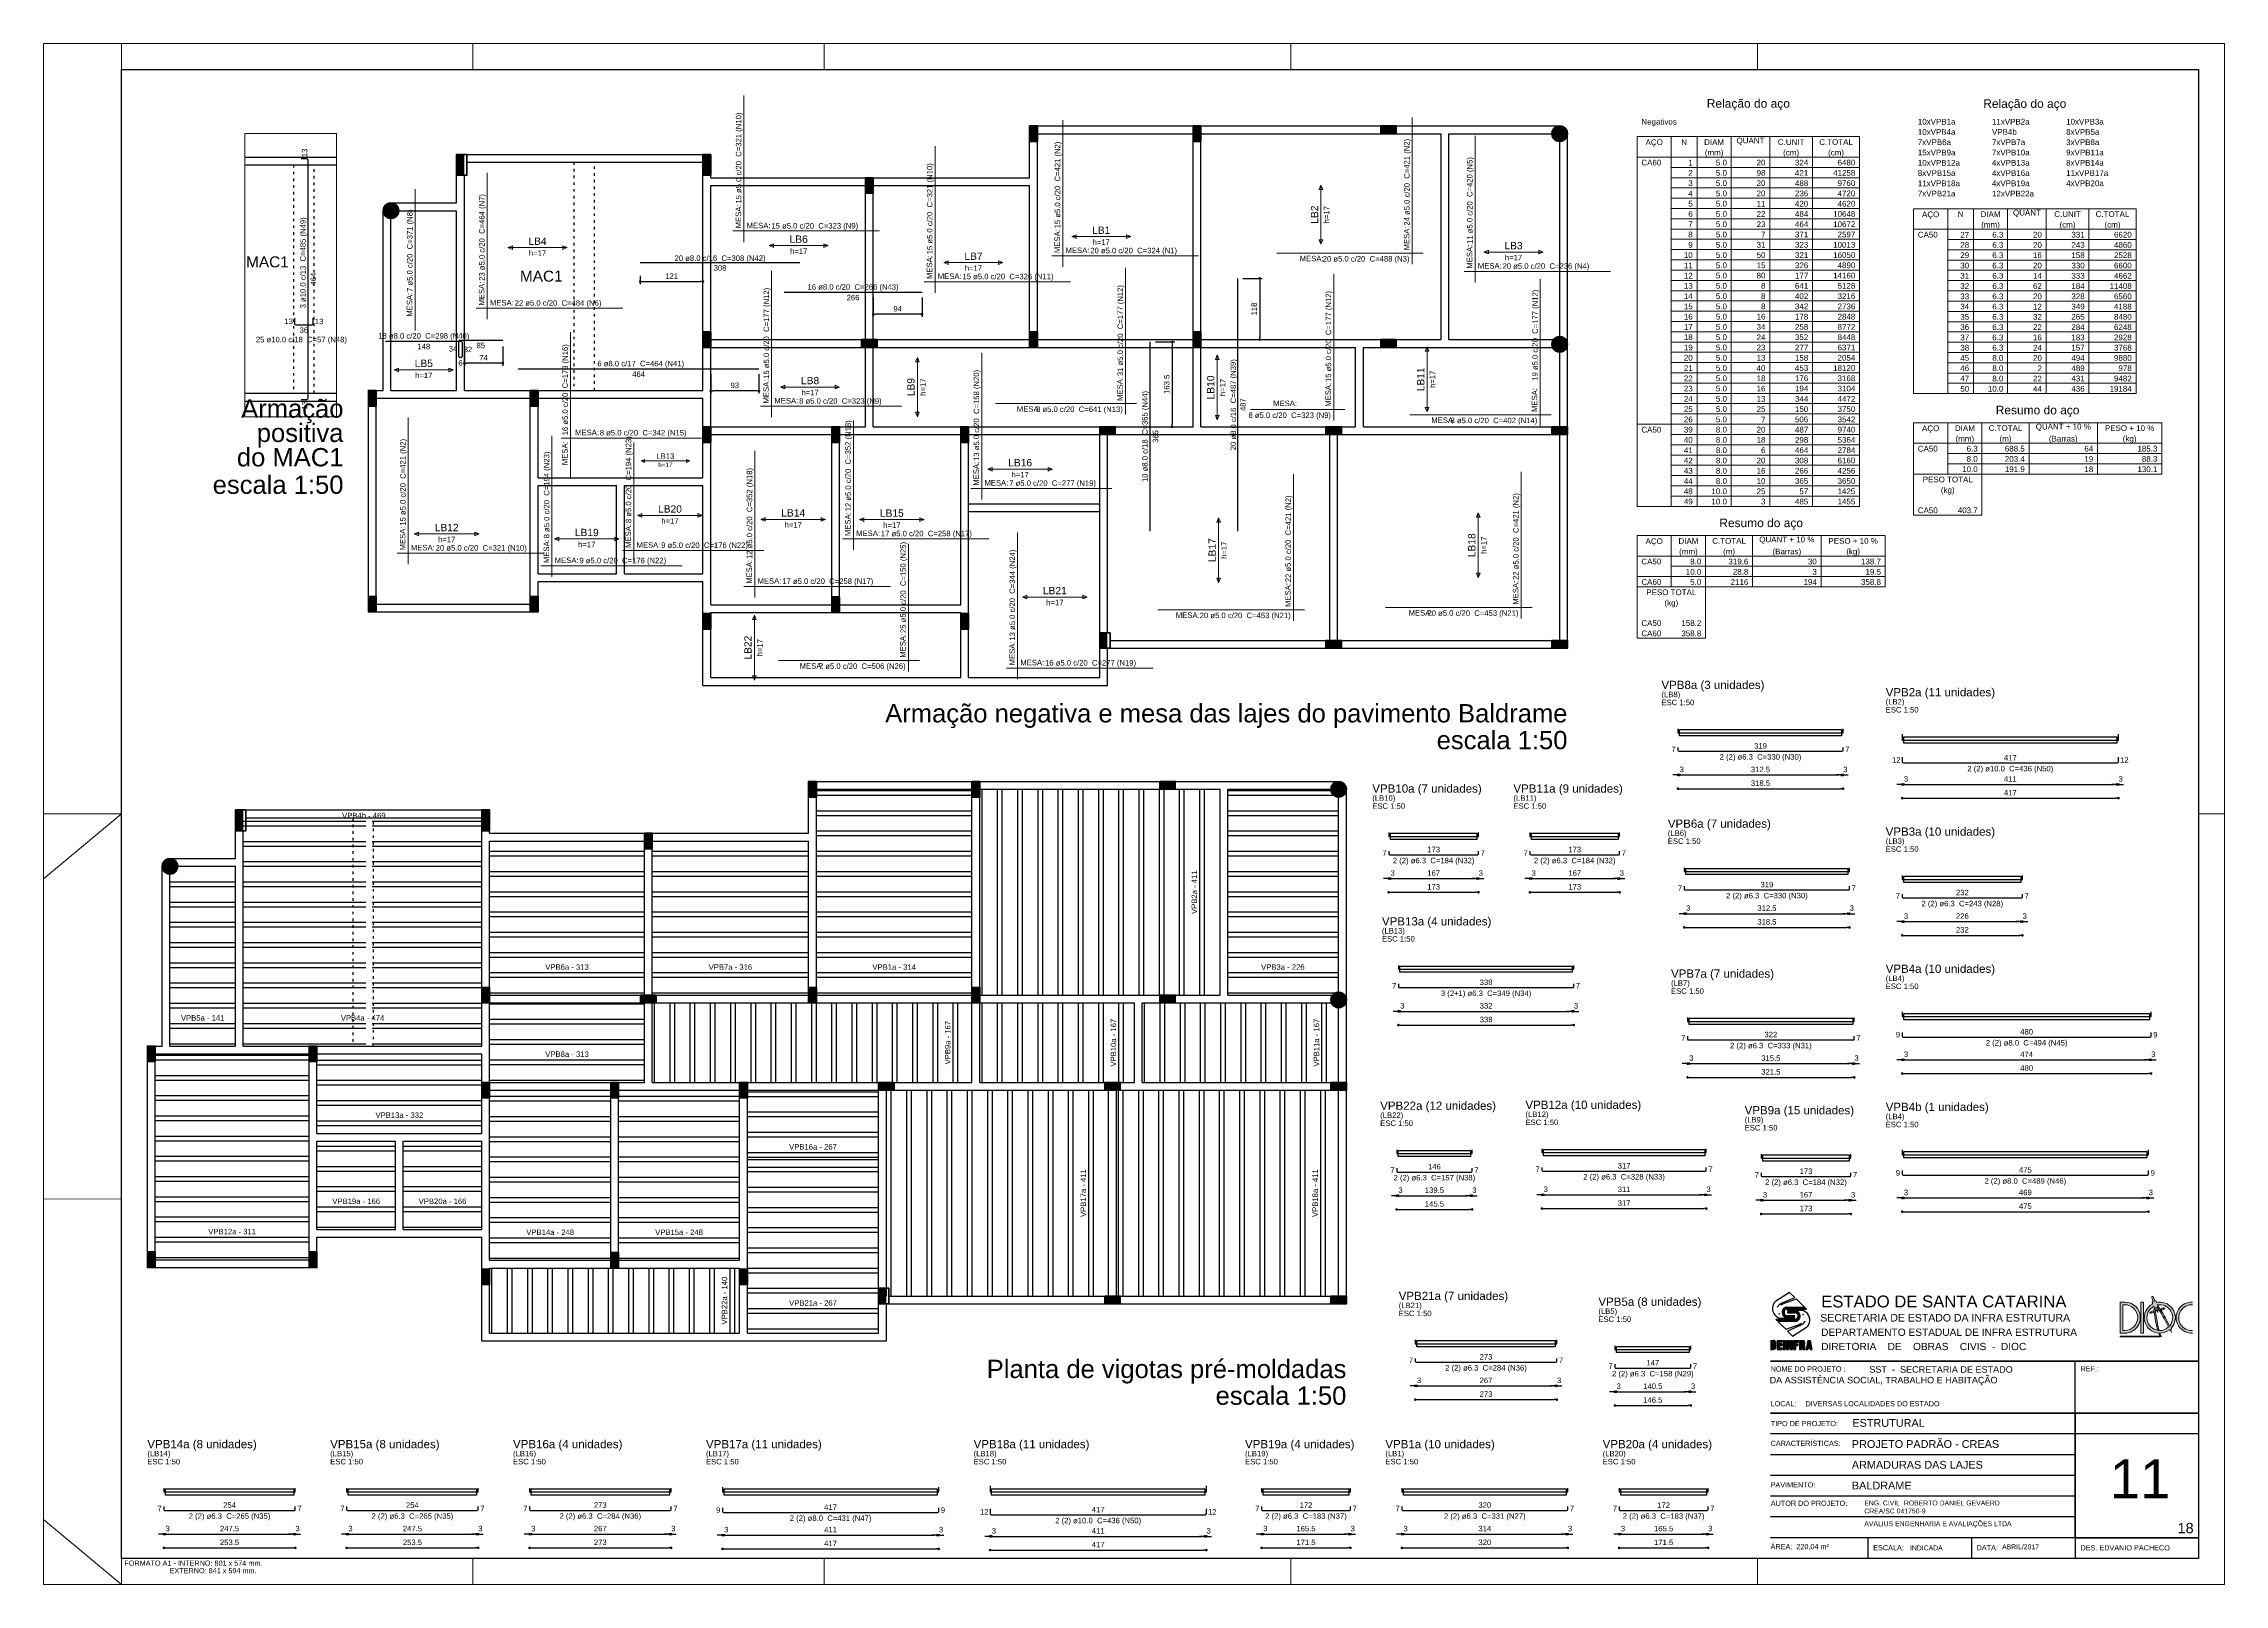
# Model space of a CAD drawing. Header units: millimetres. Extents: x 0 to 84.1, y 0 to 59.4.
import ezdxf

# ---------------------------------------------------------------- set-up
doc = ezdxf.new("R2010")
doc.units = ezdxf.units.MM
doc.header["$MEASUREMENT"] = 0
doc.linetypes.add('Dashed', pattern=[0.75, 0.5, -0.25])
doc.linetypes.add('DOT2', pattern=[3.175, 0, -3.175])
doc.layers.get('0').update_dxf_attribs({"color": 1, "lineweight": 13})
for name, color, linetype, lineweight in [('__', 1, 'Continuous', 13), ('Descrição da armadura', 2, 'Continuous', 20), ('DT-Forma', 4, 'Continuous', 30), ('DT-Relação do aço', 2, 'Continuous', 20), ('DT-Textos', 2, 'Continuous', 20), ('DT-Título', 3, 'Continuous', 25), ('FO-Pilares', 5, 'Continuous', 35), ('FO-Regiões maciças', 3, 'Dashed', 25), ('FO-Textos das lajes', 3, 'Continuous', 25), ('FO-Vigas', 3, 'Continuous', 25), ('FOLHA EXTERNA', 1, 'Continuous', 13), ('Folha_padrão', 3, 'Continuous', 25), ('Linhas Grossas', 6, 'Continuous', 60), ('selo', 1, 'Continuous', 13), ('Texto 1 - Margem interna', 1, 'Continuous', 13), ('Texto 2', 4, 'Continuous', 30), ('Texto 3', 3, 'Continuous', 25), ('Textos armaduras', 1, 'Continuous', 13)]:
    doc.layers.add(name, color=color, linetype=linetype, lineweight=lineweight)
for name, color, linetype in [('Cotas', 12, 'Continuous'), ('DT-Armadura negativa', 170, 'Continuous'), ('DT-Armadura positiva', 170, 'Continuous'), ('DT-Cotas', 12, 'Continuous'), ('FO-Hachuras das lajes', 254, 'Continuous'), ('FO-Hachuras dos pilares', 18, 'Continuous')]:
    doc.layers.add(name, color=color, linetype=linetype)
doc.styles.add('Arial', font='')
doc.styles.get('Arial').set_extended_font_data('Arial')
doc.dimstyles.new('UM_50.000000', dxfattribs={"dimtxt": 0.18, "dimasz": 0.1, "dimexe": 0.1, "dimexo": 0.2, "dimgap": 0, "dimtad": 1, "dimtih": 1, "dimtoh": 1, "dimdec": 1, "dimlfac": 50, "dimzin": 0, "dimdsep": 46, "dimtxsty": 'Standard', "dimcen": 0.09, "dimdle": 0.1, "dimadec": 1, "dimazin": 2, "dimtfac": 1, "dimtdec": 4, "dimtofl": 0, "dimtmove": 0, "dimatfit": 3, "dimfxl": 1, "dimtolj": 1, "dimarcsym": 0})

# ---------------------------------------------------------------- blocks, each defined once
blk = doc.blocks.new('_Dot')
at = {"color": 0, "linetype": 'ByBlock', "lineweight": -2}
blk.add_line((-0.5, 0), (-1, 0), dxfattribs=at)
at = {"color": 0, "linetype": 'ByBlock', "const_width": 0.5}
blk.add_lwpolyline([(-0.25, 0, 1), (0.25, 0, 1)], format="xyb", close=True, dxfattribs=at)
blk = doc.blocks.new('*D6')
at = {"layer": 'Defpoints', "color": 0}
for p in [(23.006, 50.647), (25.426, 50.224), (25.426, 50.224)]:
    blk.add_point(p, dxfattribs=at)
at = {"layer": 'DT-Cotas', "color": 0, "lineweight": -2}
for p, q in [((23.006, 50.447), (23.006, 50.124)), ((23.106, 50.224), (25.326, 50.224))]:
    blk.add_line(p, q, dxfattribs=at)
at = {"layer": 'DT-Cotas', "color": 0, "lineweight": -2, "xscale": 0.1, "yscale": 0.1, "zscale": 0.1, "rotation": 180}
blk.add_blockref('_Dot', (23.006, 50.224), dxfattribs=at)
at = {"layer": 'DT-Cotas', "color": 0, "lineweight": -2, "xscale": 0.1, "yscale": 0.1, "zscale": 0.1}
blk.add_blockref('_Dot', (25.426, 50.224), dxfattribs=at)
at = {"layer": 'DT-Cotas', "insert": (24.216, 50.436), "char_height": 0.2118, "attachment_point": 5, "style": 'Arial'}
blk.add_mtext('\\A1;121', dxfattribs=at)
blk = doc.blocks.new('*D7')
at = {"layer": 'Defpoints', "color": 0}
for p in [(46.049, 50.349), (46.049, 47.989), (46.897, 47.989)]:
    blk.add_point(p, dxfattribs=at)
at = {"layer": 'DT-Cotas', "color": 0, "lineweight": -2}
for p, q in [((46.249, 50.349), (46.997, 50.349)), ((46.897, 50.249), (46.897, 48.089)), ((46.249, 47.989), (46.997, 47.989))]:
    blk.add_line(p, q, dxfattribs=at)
at = {"layer": 'DT-Cotas', "color": 0, "lineweight": -2, "xscale": 0.1, "yscale": 0.1, "zscale": 0.1}
for p, rotation in [((46.897, 50.349), 90), ((46.897, 47.989), 270)]:
    blk.add_blockref('_Dot', p, dxfattribs=dict(at, rotation=rotation))
at = {"layer": 'DT-Cotas', "insert": (46.685, 49.169), "char_height": 0.2118, "attachment_point": 5, "rotation": 90, "style": 'Arial'}
blk.add_mtext('\\A1;118', dxfattribs=at)
blk = doc.blocks.new('*D8')
at = {"layer": 'Defpoints', "color": 0}
for p in [(16.226, 47.927), (17.706, 47.927), (16.226, 47.08)]:
    blk.add_point(p, dxfattribs=at)
at = {"layer": 'DT-Cotas', "color": 0, "lineweight": -2}
for p, q in [((16.226, 47.727), (16.226, 46.98)), ((17.706, 47.727), (17.706, 46.98)), ((17.606, 47.08), (16.326, 47.08))]:
    blk.add_line(p, q, dxfattribs=at)
at = {"layer": 'DT-Cotas', "color": 0, "lineweight": -2, "xscale": 0.1, "yscale": 0.1, "zscale": 0.1, "rotation": 180}
blk.add_blockref('_Dot', (16.226, 47.08), dxfattribs=at)
at = {"layer": 'DT-Cotas', "color": 0, "lineweight": -2, "xscale": 0.1, "yscale": 0.1, "zscale": 0.1}
blk.add_blockref('_Dot', (17.706, 47.08), dxfattribs=at)
at = {"layer": 'DT-Cotas', "insert": (16.966, 47.292), "char_height": 0.2118, "attachment_point": 5, "rotation": 0.00573, "style": 'Arial'}
blk.add_mtext('\\A1;74', dxfattribs=at)
blk = doc.blocks.new('*D9')
at = {"layer": 'Defpoints', "color": 0}
for p in [(25.726, 46.859), (27.586, 46.859), (25.726, 46.012)]:
    blk.add_point(p, dxfattribs=at)
at = {"layer": 'DT-Cotas', "color": 0, "lineweight": -2}
for p, q in [((25.726, 46.659), (25.726, 45.912)), ((27.586, 46.659), (27.586, 45.912)), ((27.486, 46.012), (25.826, 46.012))]:
    blk.add_line(p, q, dxfattribs=at)
at = {"layer": 'DT-Cotas', "color": 0, "lineweight": -2, "xscale": 0.1, "yscale": 0.1, "zscale": 0.1, "rotation": 180}
blk.add_blockref('_Dot', (25.726, 46.012), dxfattribs=at)
at = {"layer": 'DT-Cotas', "color": 0, "lineweight": -2, "xscale": 0.1, "yscale": 0.1, "zscale": 0.1}
blk.add_blockref('_Dot', (27.586, 46.012), dxfattribs=at)
at = {"layer": 'DT-Cotas', "insert": (26.656, 46.223), "char_height": 0.2118, "attachment_point": 5, "rotation": 0.00573, "style": 'Arial'}
blk.add_mtext('\\A1;93', dxfattribs=at)
blk = doc.blocks.new('*D10')
at = {"layer": 'Defpoints', "color": 0}
for p in [(31.996, 49.813), (33.876, 49.813), (31.996, 48.966)]:
    blk.add_point(p, dxfattribs=at)
at = {"layer": 'DT-Cotas', "color": 0, "lineweight": -2}
for p, q in [((31.996, 49.613), (31.996, 48.866)), ((33.776, 48.966), (32.096, 48.966)), ((33.876, 49.613), (33.876, 48.866))]:
    blk.add_line(p, q, dxfattribs=at)
at = {"layer": 'DT-Cotas', "color": 0, "lineweight": -2, "xscale": 0.1, "yscale": 0.1, "zscale": 0.1, "rotation": 180}
blk.add_blockref('_Dot', (31.996, 48.966), dxfattribs=at)
at = {"layer": 'DT-Cotas', "color": 0, "lineweight": -2, "xscale": 0.1, "yscale": 0.1, "zscale": 0.1}
blk.add_blockref('_Dot', (33.876, 48.966), dxfattribs=at)
at = {"layer": 'DT-Cotas', "insert": (32.936, 49.178), "char_height": 0.2118, "attachment_point": 5, "rotation": 0.00573, "style": 'Arial'}
blk.add_mtext('\\A1;94', dxfattribs=at)
blk = doc.blocks.new('*D11')
at = {"layer": 'Defpoints', "color": 0}
for p in [(42.676, 47.899), (42.676, 44.629), (43.524, 44.629)]:
    blk.add_point(p, dxfattribs=at)
at = {"layer": 'DT-Cotas', "color": 0, "lineweight": -2}
for p, q in [((42.876, 47.899), (43.624, 47.899)), ((43.524, 47.799), (43.524, 44.729)), ((42.876, 44.629), (43.624, 44.629))]:
    blk.add_line(p, q, dxfattribs=at)
at = {"layer": 'DT-Cotas', "color": 0, "lineweight": -2, "xscale": 0.1, "yscale": 0.1, "zscale": 0.1}
for p, rotation in [((43.524, 47.899), 90), ((43.524, 44.629), 270)]:
    blk.add_blockref('_Dot', p, dxfattribs=dict(at, rotation=rotation))
at = {"layer": 'DT-Cotas', "insert": (43.312, 46.264), "char_height": 0.2118, "attachment_point": 5, "rotation": 90, "style": 'Arial'}
blk.add_mtext('\\A1;163.5', dxfattribs=at)
blk = doc.blocks.new('*D12')
at = {"layer": 'Defpoints', "color": 0}
for p in [(52.378, 1.407), (58.778, 1.407), (58.778, 1.407)]:
    blk.add_point(p, dxfattribs=at)
at = {"layer": 'DT-Cotas', "color": 0, "lineweight": -2}
blk.add_line((52.478, 1.407), (58.678, 1.407), dxfattribs=at)
at = {"layer": 'DT-Cotas', "color": 0, "lineweight": -2, "xscale": 0.1, "yscale": 0.1, "zscale": 0.1, "rotation": 180}
blk.add_blockref('_Dot', (52.378, 1.407), dxfattribs=at)
at = {"layer": 'DT-Cotas', "color": 0, "lineweight": -2, "xscale": 0.1, "yscale": 0.1, "zscale": 0.1}
blk.add_blockref('_Dot', (58.778, 1.407), dxfattribs=at)
at = {"layer": 'DT-Cotas', "insert": (55.578, 1.619), "char_height": 0.2118, "attachment_point": 5, "rotation": 0.00573, "style": 'Arial'}
blk.add_mtext('\\A1;320', dxfattribs=at)
blk = doc.blocks.new('*D13')
at = {"layer": 'Defpoints', "color": 0}
for p in [(52.378, 1.937), (52.438, 1.937), (52.438, 1.937)]:
    blk.add_point(p, dxfattribs=at)
at = {"layer": 'DT-Cotas', "color": 0, "lineweight": -2}
for p, q in [((52.278, 1.937), (52.178, 1.937)), ((52.538, 1.937), (52.638, 1.937))]:
    blk.add_line(p, q, dxfattribs=at)
at = {"layer": 'DT-Cotas', "color": 0, "lineweight": -2, "xscale": 0.1, "yscale": 0.1, "zscale": 0.1}
blk.add_blockref('_Dot', (52.378, 1.937), dxfattribs=at)
at = {"layer": 'DT-Cotas', "color": 0, "lineweight": -2, "xscale": 0.1, "yscale": 0.1, "zscale": 0.1, "rotation": 180}
blk.add_blockref('_Dot', (52.438, 1.937), dxfattribs=at)
at = {"layer": 'DT-Cotas', "insert": (52.526, 2.149), "char_height": 0.2118, "attachment_point": 5, "rotation": 0.00573, "style": 'Arial'}
blk.add_mtext('\\A1;3', dxfattribs=at)
blk = doc.blocks.new('*D14')
at = {"layer": 'Defpoints', "color": 0}
for p in [(52.438, 1.937), (58.718, 1.937), (58.718, 1.937)]:
    blk.add_point(p, dxfattribs=at)
at = {"layer": 'DT-Cotas', "color": 0, "lineweight": -2}
blk.add_line((52.538, 1.937), (58.618, 1.937), dxfattribs=at)
at = {"layer": 'DT-Cotas', "color": 0, "lineweight": -2, "xscale": 0.1, "yscale": 0.1, "zscale": 0.1, "rotation": 180}
blk.add_blockref('_Dot', (52.438, 1.937), dxfattribs=at)
at = {"layer": 'DT-Cotas', "color": 0, "lineweight": -2, "xscale": 0.1, "yscale": 0.1, "zscale": 0.1}
blk.add_blockref('_Dot', (58.718, 1.937), dxfattribs=at)
at = {"layer": 'DT-Cotas', "insert": (55.578, 2.149), "char_height": 0.2118, "attachment_point": 5, "rotation": 0.00573, "style": 'Arial'}
blk.add_mtext('\\A1;314', dxfattribs=at)
blk = doc.blocks.new('*D15')
at = {"layer": 'Defpoints', "color": 0}
for p in [(58.718, 1.937), (58.778, 1.937), (58.778, 1.937)]:
    blk.add_point(p, dxfattribs=at)
at = {"layer": 'DT-Cotas', "color": 0, "lineweight": -2}
for p, q in [((58.618, 1.937), (58.518, 1.937)), ((58.878, 1.937), (58.978, 1.937))]:
    blk.add_line(p, q, dxfattribs=at)
at = {"layer": 'DT-Cotas', "color": 0, "lineweight": -2, "xscale": 0.1, "yscale": 0.1, "zscale": 0.1}
blk.add_blockref('_Dot', (58.718, 1.937), dxfattribs=at)
at = {"layer": 'DT-Cotas', "color": 0, "lineweight": -2, "xscale": 0.1, "yscale": 0.1, "zscale": 0.1, "rotation": 180}
blk.add_blockref('_Dot', (58.778, 1.937), dxfattribs=at)
at = {"layer": 'DT-Cotas', "insert": (58.866, 2.149), "char_height": 0.2118, "attachment_point": 5, "rotation": 0.00573, "style": 'Arial'}
blk.add_mtext('\\A1;3', dxfattribs=at)
blk = doc.blocks.new('*D16')
at = {"layer": 'Defpoints', "color": 0}
for p in [(71.674, 30.309), (80.014, 30.309), (80.014, 30.309)]:
    blk.add_point(p, dxfattribs=at)
at = {"layer": 'DT-Cotas', "color": 0, "lineweight": -2}
blk.add_line((71.774, 30.309), (79.914, 30.309), dxfattribs=at)
at = {"layer": 'DT-Cotas', "color": 0, "lineweight": -2, "xscale": 0.1, "yscale": 0.1, "zscale": 0.1, "rotation": 180}
blk.add_blockref('_Dot', (71.674, 30.309), dxfattribs=at)
at = {"layer": 'DT-Cotas', "color": 0, "lineweight": -2, "xscale": 0.1, "yscale": 0.1, "zscale": 0.1}
blk.add_blockref('_Dot', (80.014, 30.309), dxfattribs=at)
at = {"layer": 'DT-Cotas', "insert": (75.844, 30.521), "char_height": 0.2118, "attachment_point": 5, "rotation": 0.00573, "style": 'Arial'}
blk.add_mtext('\\A1;417', dxfattribs=at)
blk = doc.blocks.new('*D17')
at = {"layer": 'Defpoints', "color": 0}
for p in [(71.674, 30.839), (71.734, 30.839), (71.734, 30.839)]:
    blk.add_point(p, dxfattribs=at)
at = {"layer": 'DT-Cotas', "color": 0, "lineweight": -2}
for p, q in [((71.574, 30.839), (71.474, 30.839)), ((71.834, 30.839), (71.934, 30.839))]:
    blk.add_line(p, q, dxfattribs=at)
at = {"layer": 'DT-Cotas', "color": 0, "lineweight": -2, "xscale": 0.1, "yscale": 0.1, "zscale": 0.1}
blk.add_blockref('_Dot', (71.674, 30.839), dxfattribs=at)
at = {"layer": 'DT-Cotas', "color": 0, "lineweight": -2, "xscale": 0.1, "yscale": 0.1, "zscale": 0.1, "rotation": 180}
blk.add_blockref('_Dot', (71.734, 30.839), dxfattribs=at)
at = {"layer": 'DT-Cotas', "insert": (71.821, 31.05), "char_height": 0.2118, "attachment_point": 5, "rotation": 0.00573, "style": 'Arial'}
blk.add_mtext('\\A1;3', dxfattribs=at)
blk = doc.blocks.new('*D18')
at = {"layer": 'Defpoints', "color": 0}
for p in [(71.734, 30.839), (79.954, 30.839), (79.954, 30.839)]:
    blk.add_point(p, dxfattribs=at)
at = {"layer": 'DT-Cotas', "color": 0, "lineweight": -2}
blk.add_line((71.834, 30.839), (79.854, 30.839), dxfattribs=at)
at = {"layer": 'DT-Cotas', "color": 0, "lineweight": -2, "xscale": 0.1, "yscale": 0.1, "zscale": 0.1, "rotation": 180}
blk.add_blockref('_Dot', (71.734, 30.839), dxfattribs=at)
at = {"layer": 'DT-Cotas', "color": 0, "lineweight": -2, "xscale": 0.1, "yscale": 0.1, "zscale": 0.1}
blk.add_blockref('_Dot', (79.954, 30.839), dxfattribs=at)
at = {"layer": 'DT-Cotas', "insert": (75.844, 31.05), "char_height": 0.2118, "attachment_point": 5, "rotation": 0.00573, "style": 'Arial'}
blk.add_mtext('\\A1;411', dxfattribs=at)
blk = doc.blocks.new('*D19')
at = {"layer": 'Defpoints', "color": 0}
for p in [(79.954, 30.839), (80.014, 30.839), (80.014, 30.839)]:
    blk.add_point(p, dxfattribs=at)
at = {"layer": 'DT-Cotas', "color": 0, "lineweight": -2}
for p, q in [((79.854, 30.839), (79.754, 30.839)), ((80.114, 30.839), (80.214, 30.839))]:
    blk.add_line(p, q, dxfattribs=at)
at = {"layer": 'DT-Cotas', "color": 0, "lineweight": -2, "xscale": 0.1, "yscale": 0.1, "zscale": 0.1}
blk.add_blockref('_Dot', (79.954, 30.839), dxfattribs=at)
at = {"layer": 'DT-Cotas', "color": 0, "lineweight": -2, "xscale": 0.1, "yscale": 0.1, "zscale": 0.1, "rotation": 180}
blk.add_blockref('_Dot', (80.014, 30.839), dxfattribs=at)
at = {"layer": 'DT-Cotas', "insert": (80.101, 31.05), "char_height": 0.2118, "attachment_point": 5, "rotation": 0.00573, "style": 'Arial'}
blk.add_mtext('\\A1;3', dxfattribs=at)
blk = doc.blocks.new('*D20')
at = {"layer": 'Defpoints', "color": 0}
for p in [(71.674, 25.022), (76.314, 25.022), (76.314, 25.022)]:
    blk.add_point(p, dxfattribs=at)
at = {"layer": 'DT-Cotas', "color": 0, "lineweight": -2}
blk.add_line((71.774, 25.022), (76.214, 25.022), dxfattribs=at)
at = {"layer": 'DT-Cotas', "color": 0, "lineweight": -2, "xscale": 0.1, "yscale": 0.1, "zscale": 0.1, "rotation": 180}
blk.add_blockref('_Dot', (71.674, 25.022), dxfattribs=at)
at = {"layer": 'DT-Cotas', "color": 0, "lineweight": -2, "xscale": 0.1, "yscale": 0.1, "zscale": 0.1}
blk.add_blockref('_Dot', (76.314, 25.022), dxfattribs=at)
at = {"layer": 'DT-Cotas', "insert": (73.994, 25.233), "char_height": 0.2118, "attachment_point": 5, "rotation": 0.00573, "style": 'Arial'}
blk.add_mtext('\\A1;232', dxfattribs=at)
blk = doc.blocks.new('*D21')
at = {"layer": 'Defpoints', "color": 0}
for p in [(71.674, 25.551), (71.734, 25.551), (71.734, 25.551)]:
    blk.add_point(p, dxfattribs=at)
at = {"layer": 'DT-Cotas', "color": 0, "lineweight": -2}
for p, q in [((71.574, 25.551), (71.474, 25.551)), ((71.834, 25.551), (71.934, 25.551))]:
    blk.add_line(p, q, dxfattribs=at)
at = {"layer": 'DT-Cotas', "color": 0, "lineweight": -2, "xscale": 0.1, "yscale": 0.1, "zscale": 0.1}
blk.add_blockref('_Dot', (71.674, 25.551), dxfattribs=at)
at = {"layer": 'DT-Cotas', "color": 0, "lineweight": -2, "xscale": 0.1, "yscale": 0.1, "zscale": 0.1, "rotation": 180}
blk.add_blockref('_Dot', (71.734, 25.551), dxfattribs=at)
at = {"layer": 'DT-Cotas', "insert": (71.821, 25.763), "char_height": 0.2118, "attachment_point": 5, "rotation": 0.00573, "style": 'Arial'}
blk.add_mtext('\\A1;3', dxfattribs=at)
blk = doc.blocks.new('*D22')
at = {"layer": 'Defpoints', "color": 0}
for p in [(71.734, 25.551), (76.254, 25.551), (76.254, 25.551)]:
    blk.add_point(p, dxfattribs=at)
at = {"layer": 'DT-Cotas', "color": 0, "lineweight": -2}
blk.add_line((71.834, 25.551), (76.154, 25.551), dxfattribs=at)
at = {"layer": 'DT-Cotas', "color": 0, "lineweight": -2, "xscale": 0.1, "yscale": 0.1, "zscale": 0.1, "rotation": 180}
blk.add_blockref('_Dot', (71.734, 25.551), dxfattribs=at)
at = {"layer": 'DT-Cotas', "color": 0, "lineweight": -2, "xscale": 0.1, "yscale": 0.1, "zscale": 0.1}
blk.add_blockref('_Dot', (76.254, 25.551), dxfattribs=at)
at = {"layer": 'DT-Cotas', "insert": (73.994, 25.763), "char_height": 0.2118, "attachment_point": 5, "rotation": 0.00573, "style": 'Arial'}
blk.add_mtext('\\A1;226', dxfattribs=at)
blk = doc.blocks.new('*D23')
at = {"layer": 'Defpoints', "color": 0}
for p in [(76.254, 25.551), (76.314, 25.551), (76.314, 25.551)]:
    blk.add_point(p, dxfattribs=at)
at = {"layer": 'DT-Cotas', "color": 0, "lineweight": -2}
for p, q in [((76.154, 25.551), (76.054, 25.551)), ((76.414, 25.551), (76.514, 25.551))]:
    blk.add_line(p, q, dxfattribs=at)
at = {"layer": 'DT-Cotas', "color": 0, "lineweight": -2, "xscale": 0.1, "yscale": 0.1, "zscale": 0.1}
blk.add_blockref('_Dot', (76.254, 25.551), dxfattribs=at)
at = {"layer": 'DT-Cotas', "color": 0, "lineweight": -2, "xscale": 0.1, "yscale": 0.1, "zscale": 0.1, "rotation": 180}
blk.add_blockref('_Dot', (76.314, 25.551), dxfattribs=at)
at = {"layer": 'DT-Cotas', "insert": (76.401, 25.763), "char_height": 0.2118, "attachment_point": 5, "rotation": 0.00573, "style": 'Arial'}
blk.add_mtext('\\A1;3', dxfattribs=at)
blk = doc.blocks.new('*D24')
at = {"layer": 'Defpoints', "color": 0}
for p in [(71.674, 19.694), (81.274, 19.694), (81.274, 19.694)]:
    blk.add_point(p, dxfattribs=at)
at = {"layer": 'DT-Cotas', "color": 0, "lineweight": -2}
blk.add_line((71.774, 19.694), (81.174, 19.694), dxfattribs=at)
at = {"layer": 'DT-Cotas', "color": 0, "lineweight": -2, "xscale": 0.1, "yscale": 0.1, "zscale": 0.1, "rotation": 180}
blk.add_blockref('_Dot', (71.674, 19.694), dxfattribs=at)
at = {"layer": 'DT-Cotas', "color": 0, "lineweight": -2, "xscale": 0.1, "yscale": 0.1, "zscale": 0.1}
blk.add_blockref('_Dot', (81.274, 19.694), dxfattribs=at)
at = {"layer": 'DT-Cotas', "insert": (76.474, 19.906), "char_height": 0.2118, "attachment_point": 5, "rotation": 0.00573, "style": 'Arial'}
blk.add_mtext('\\A1;480', dxfattribs=at)
blk = doc.blocks.new('*D25')
at = {"layer": 'Defpoints', "color": 0}
for p in [(71.674, 20.224), (71.734, 20.224), (71.734, 20.224)]:
    blk.add_point(p, dxfattribs=at)
at = {"layer": 'DT-Cotas', "color": 0, "lineweight": -2}
for p, q in [((71.574, 20.224), (71.474, 20.224)), ((71.834, 20.224), (71.934, 20.224))]:
    blk.add_line(p, q, dxfattribs=at)
at = {"layer": 'DT-Cotas', "color": 0, "lineweight": -2, "xscale": 0.1, "yscale": 0.1, "zscale": 0.1}
blk.add_blockref('_Dot', (71.674, 20.224), dxfattribs=at)
at = {"layer": 'DT-Cotas', "color": 0, "lineweight": -2, "xscale": 0.1, "yscale": 0.1, "zscale": 0.1, "rotation": 180}
blk.add_blockref('_Dot', (71.734, 20.224), dxfattribs=at)
at = {"layer": 'DT-Cotas', "insert": (71.821, 20.435), "char_height": 0.2118, "attachment_point": 5, "rotation": 0.00573, "style": 'Arial'}
blk.add_mtext('\\A1;3', dxfattribs=at)
blk = doc.blocks.new('*D26')
at = {"layer": 'Defpoints', "color": 0}
for p in [(71.734, 20.224), (81.214, 20.224), (81.214, 20.224)]:
    blk.add_point(p, dxfattribs=at)
at = {"layer": 'DT-Cotas', "color": 0, "lineweight": -2}
blk.add_line((71.834, 20.224), (81.114, 20.224), dxfattribs=at)
at = {"layer": 'DT-Cotas', "color": 0, "lineweight": -2, "xscale": 0.1, "yscale": 0.1, "zscale": 0.1, "rotation": 180}
blk.add_blockref('_Dot', (71.734, 20.224), dxfattribs=at)
at = {"layer": 'DT-Cotas', "color": 0, "lineweight": -2, "xscale": 0.1, "yscale": 0.1, "zscale": 0.1}
blk.add_blockref('_Dot', (81.214, 20.224), dxfattribs=at)
at = {"layer": 'DT-Cotas', "insert": (76.474, 20.435), "char_height": 0.2118, "attachment_point": 5, "rotation": 0.00573, "style": 'Arial'}
blk.add_mtext('\\A1;474', dxfattribs=at)
blk = doc.blocks.new('*D27')
at = {"layer": 'Defpoints', "color": 0}
for p in [(81.214, 20.224), (81.274, 20.224), (81.274, 20.224)]:
    blk.add_point(p, dxfattribs=at)
at = {"layer": 'DT-Cotas', "color": 0, "lineweight": -2}
for p, q in [((81.114, 20.224), (81.014, 20.224)), ((81.374, 20.224), (81.474, 20.224))]:
    blk.add_line(p, q, dxfattribs=at)
at = {"layer": 'DT-Cotas', "color": 0, "lineweight": -2, "xscale": 0.1, "yscale": 0.1, "zscale": 0.1}
blk.add_blockref('_Dot', (81.214, 20.224), dxfattribs=at)
at = {"layer": 'DT-Cotas', "color": 0, "lineweight": -2, "xscale": 0.1, "yscale": 0.1, "zscale": 0.1, "rotation": 180}
blk.add_blockref('_Dot', (81.274, 20.224), dxfattribs=at)
at = {"layer": 'DT-Cotas', "insert": (81.361, 20.435), "char_height": 0.2118, "attachment_point": 5, "rotation": 0.00573, "style": 'Arial'}
blk.add_mtext('\\A1;3', dxfattribs=at)
blk = doc.blocks.new('*D28')
at = {"layer": 'Defpoints', "color": 0}
for p in [(71.674, 14.367), (81.174, 14.367), (81.174, 14.367)]:
    blk.add_point(p, dxfattribs=at)
at = {"layer": 'DT-Cotas', "color": 0, "lineweight": -2}
blk.add_line((71.774, 14.367), (81.074, 14.367), dxfattribs=at)
at = {"layer": 'DT-Cotas', "color": 0, "lineweight": -2, "xscale": 0.1, "yscale": 0.1, "zscale": 0.1, "rotation": 180}
blk.add_blockref('_Dot', (71.674, 14.367), dxfattribs=at)
at = {"layer": 'DT-Cotas', "color": 0, "lineweight": -2, "xscale": 0.1, "yscale": 0.1, "zscale": 0.1}
blk.add_blockref('_Dot', (81.174, 14.367), dxfattribs=at)
at = {"layer": 'DT-Cotas', "insert": (76.424, 14.578), "char_height": 0.2118, "attachment_point": 5, "rotation": 0.00573, "style": 'Arial'}
blk.add_mtext('\\A1;475', dxfattribs=at)
blk = doc.blocks.new('*D29')
at = {"layer": 'Defpoints', "color": 0}
for p in [(71.674, 14.896), (71.734, 14.896), (71.734, 14.896)]:
    blk.add_point(p, dxfattribs=at)
at = {"layer": 'DT-Cotas', "color": 0, "lineweight": -2}
for p, q in [((71.574, 14.896), (71.474, 14.896)), ((71.834, 14.896), (71.934, 14.896))]:
    blk.add_line(p, q, dxfattribs=at)
at = {"layer": 'DT-Cotas', "color": 0, "lineweight": -2, "xscale": 0.1, "yscale": 0.1, "zscale": 0.1}
blk.add_blockref('_Dot', (71.674, 14.896), dxfattribs=at)
at = {"layer": 'DT-Cotas', "color": 0, "lineweight": -2, "xscale": 0.1, "yscale": 0.1, "zscale": 0.1, "rotation": 180}
blk.add_blockref('_Dot', (71.734, 14.896), dxfattribs=at)
at = {"layer": 'DT-Cotas', "insert": (71.821, 15.108), "char_height": 0.2118, "attachment_point": 5, "rotation": 0.00573, "style": 'Arial'}
blk.add_mtext('\\A1;3', dxfattribs=at)
blk = doc.blocks.new('*D30')
at = {"layer": 'Defpoints', "color": 0}
for p in [(71.734, 14.896), (81.114, 14.896), (81.114, 14.896)]:
    blk.add_point(p, dxfattribs=at)
at = {"layer": 'DT-Cotas', "color": 0, "lineweight": -2}
blk.add_line((71.834, 14.896), (81.014, 14.896), dxfattribs=at)
at = {"layer": 'DT-Cotas', "color": 0, "lineweight": -2, "xscale": 0.1, "yscale": 0.1, "zscale": 0.1, "rotation": 180}
blk.add_blockref('_Dot', (71.734, 14.896), dxfattribs=at)
at = {"layer": 'DT-Cotas', "color": 0, "lineweight": -2, "xscale": 0.1, "yscale": 0.1, "zscale": 0.1}
blk.add_blockref('_Dot', (81.114, 14.896), dxfattribs=at)
at = {"layer": 'DT-Cotas', "insert": (76.424, 15.108), "char_height": 0.2118, "attachment_point": 5, "rotation": 0.00573, "style": 'Arial'}
blk.add_mtext('\\A1;469', dxfattribs=at)
blk = doc.blocks.new('*D31')
at = {"layer": 'Defpoints', "color": 0}
for p in [(81.114, 14.896), (81.174, 14.896), (81.174, 14.896)]:
    blk.add_point(p, dxfattribs=at)
at = {"layer": 'DT-Cotas', "color": 0, "lineweight": -2}
for p, q in [((81.014, 14.896), (80.914, 14.896)), ((81.274, 14.896), (81.374, 14.896))]:
    blk.add_line(p, q, dxfattribs=at)
at = {"layer": 'DT-Cotas', "color": 0, "lineweight": -2, "xscale": 0.1, "yscale": 0.1, "zscale": 0.1}
blk.add_blockref('_Dot', (81.114, 14.896), dxfattribs=at)
at = {"layer": 'DT-Cotas', "color": 0, "lineweight": -2, "xscale": 0.1, "yscale": 0.1, "zscale": 0.1, "rotation": 180}
blk.add_blockref('_Dot', (81.174, 14.896), dxfattribs=at)
at = {"layer": 'DT-Cotas', "insert": (81.261, 15.108), "char_height": 0.2118, "attachment_point": 5, "rotation": 0.00573, "style": 'Arial'}
blk.add_mtext('\\A1;3', dxfattribs=at)
blk = doc.blocks.new('*D32')
at = {"layer": 'Defpoints', "color": 0}
for p in [(60.593, 6.897), (63.523, 6.897), (63.523, 6.897)]:
    blk.add_point(p, dxfattribs=at)
at = {"layer": 'DT-Cotas', "color": 0, "lineweight": -2}
blk.add_line((60.693, 6.897), (63.423, 6.897), dxfattribs=at)
at = {"layer": 'DT-Cotas', "color": 0, "lineweight": -2, "xscale": 0.1, "yscale": 0.1, "zscale": 0.1, "rotation": 180}
blk.add_blockref('_Dot', (60.593, 6.897), dxfattribs=at)
at = {"layer": 'DT-Cotas', "color": 0, "lineweight": -2, "xscale": 0.1, "yscale": 0.1, "zscale": 0.1}
blk.add_blockref('_Dot', (63.523, 6.897), dxfattribs=at)
at = {"layer": 'DT-Cotas', "insert": (62.058, 7.109), "char_height": 0.2118, "attachment_point": 5, "rotation": 0.00573, "style": 'Arial'}
blk.add_mtext('\\A1;146.5', dxfattribs=at)
blk = doc.blocks.new('*D33')
at = {"layer": 'Defpoints', "color": 0}
for p in [(60.593, 7.427), (60.653, 7.427), (60.653, 7.427)]:
    blk.add_point(p, dxfattribs=at)
at = {"layer": 'DT-Cotas', "color": 0, "lineweight": -2}
for p, q in [((60.493, 7.427), (60.393, 7.427)), ((60.753, 7.427), (60.853, 7.427))]:
    blk.add_line(p, q, dxfattribs=at)
at = {"layer": 'DT-Cotas', "color": 0, "lineweight": -2, "xscale": 0.1, "yscale": 0.1, "zscale": 0.1}
blk.add_blockref('_Dot', (60.593, 7.427), dxfattribs=at)
at = {"layer": 'DT-Cotas', "color": 0, "lineweight": -2, "xscale": 0.1, "yscale": 0.1, "zscale": 0.1, "rotation": 180}
blk.add_blockref('_Dot', (60.653, 7.427), dxfattribs=at)
at = {"layer": 'DT-Cotas', "insert": (60.741, 7.639), "char_height": 0.2118, "attachment_point": 5, "rotation": 0.00573, "style": 'Arial'}
blk.add_mtext('\\A1;3', dxfattribs=at)
blk = doc.blocks.new('*D34')
at = {"layer": 'Defpoints', "color": 0}
for p in [(60.653, 7.427), (63.463, 7.427), (63.463, 7.427)]:
    blk.add_point(p, dxfattribs=at)
at = {"layer": 'DT-Cotas', "color": 0, "lineweight": -2}
blk.add_line((60.753, 7.427), (63.363, 7.427), dxfattribs=at)
at = {"layer": 'DT-Cotas', "color": 0, "lineweight": -2, "xscale": 0.1, "yscale": 0.1, "zscale": 0.1, "rotation": 180}
blk.add_blockref('_Dot', (60.653, 7.427), dxfattribs=at)
at = {"layer": 'DT-Cotas', "color": 0, "lineweight": -2, "xscale": 0.1, "yscale": 0.1, "zscale": 0.1}
blk.add_blockref('_Dot', (63.463, 7.427), dxfattribs=at)
at = {"layer": 'DT-Cotas', "insert": (62.058, 7.639), "char_height": 0.2118, "attachment_point": 5, "rotation": 0.00573, "style": 'Arial'}
blk.add_mtext('\\A1;140.5', dxfattribs=at)
blk = doc.blocks.new('*D35')
at = {"layer": 'Defpoints', "color": 0}
for p in [(63.463, 7.427), (63.523, 7.427), (63.523, 7.427)]:
    blk.add_point(p, dxfattribs=at)
at = {"layer": 'DT-Cotas', "color": 0, "lineweight": -2}
for p, q in [((63.363, 7.427), (63.263, 7.427)), ((63.623, 7.427), (63.723, 7.427))]:
    blk.add_line(p, q, dxfattribs=at)
at = {"layer": 'DT-Cotas', "color": 0, "lineweight": -2, "xscale": 0.1, "yscale": 0.1, "zscale": 0.1}
blk.add_blockref('_Dot', (63.463, 7.427), dxfattribs=at)
at = {"layer": 'DT-Cotas', "color": 0, "lineweight": -2, "xscale": 0.1, "yscale": 0.1, "zscale": 0.1, "rotation": 180}
blk.add_blockref('_Dot', (63.523, 7.427), dxfattribs=at)
at = {"layer": 'DT-Cotas', "insert": (63.611, 7.639), "char_height": 0.2118, "attachment_point": 5, "rotation": 0.00573, "style": 'Arial'}
blk.add_mtext('\\A1;3', dxfattribs=at)
blk = doc.blocks.new('*D36')
at = {"layer": 'Defpoints', "color": 0}
for p in [(63.273, 25.328), (69.643, 25.328), (69.643, 25.328)]:
    blk.add_point(p, dxfattribs=at)
at = {"layer": 'DT-Cotas', "color": 0, "lineweight": -2}
blk.add_line((63.373, 25.328), (69.543, 25.328), dxfattribs=at)
at = {"layer": 'DT-Cotas', "color": 0, "lineweight": -2, "xscale": 0.1, "yscale": 0.1, "zscale": 0.1, "rotation": 180}
blk.add_blockref('_Dot', (63.273, 25.328), dxfattribs=at)
at = {"layer": 'DT-Cotas', "color": 0, "lineweight": -2, "xscale": 0.1, "yscale": 0.1, "zscale": 0.1}
blk.add_blockref('_Dot', (69.643, 25.328), dxfattribs=at)
at = {"layer": 'DT-Cotas', "insert": (66.458, 25.54), "char_height": 0.2118, "attachment_point": 5, "rotation": 0.00573, "style": 'Arial'}
blk.add_mtext('\\A1;318.5', dxfattribs=at)
blk = doc.blocks.new('*D37')
at = {"layer": 'Defpoints', "color": 0}
for p in [(63.273, 25.857), (63.333, 25.857), (63.333, 25.857)]:
    blk.add_point(p, dxfattribs=at)
at = {"layer": 'DT-Cotas', "color": 0, "lineweight": -2}
for p, q in [((63.173, 25.857), (63.073, 25.857)), ((63.433, 25.857), (63.533, 25.857))]:
    blk.add_line(p, q, dxfattribs=at)
at = {"layer": 'DT-Cotas', "color": 0, "lineweight": -2, "xscale": 0.1, "yscale": 0.1, "zscale": 0.1}
blk.add_blockref('_Dot', (63.273, 25.857), dxfattribs=at)
at = {"layer": 'DT-Cotas', "color": 0, "lineweight": -2, "xscale": 0.1, "yscale": 0.1, "zscale": 0.1, "rotation": 180}
blk.add_blockref('_Dot', (63.333, 25.857), dxfattribs=at)
at = {"layer": 'DT-Cotas', "insert": (63.42, 26.069), "char_height": 0.2118, "attachment_point": 5, "rotation": 0.00573, "style": 'Arial'}
blk.add_mtext('\\A1;3', dxfattribs=at)
blk = doc.blocks.new('*D38')
at = {"layer": 'Defpoints', "color": 0}
for p in [(63.333, 25.857), (69.583, 25.857), (69.583, 25.857)]:
    blk.add_point(p, dxfattribs=at)
at = {"layer": 'DT-Cotas', "color": 0, "lineweight": -2}
blk.add_line((63.433, 25.857), (69.483, 25.857), dxfattribs=at)
at = {"layer": 'DT-Cotas', "color": 0, "lineweight": -2, "xscale": 0.1, "yscale": 0.1, "zscale": 0.1, "rotation": 180}
blk.add_blockref('_Dot', (63.333, 25.857), dxfattribs=at)
at = {"layer": 'DT-Cotas', "color": 0, "lineweight": -2, "xscale": 0.1, "yscale": 0.1, "zscale": 0.1}
blk.add_blockref('_Dot', (69.583, 25.857), dxfattribs=at)
at = {"layer": 'DT-Cotas', "insert": (66.458, 26.069), "char_height": 0.2118, "attachment_point": 5, "rotation": 0.00573, "style": 'Arial'}
blk.add_mtext('\\A1;312.5', dxfattribs=at)
blk = doc.blocks.new('*D39')
at = {"layer": 'Defpoints', "color": 0}
for p in [(69.583, 25.857), (69.643, 25.857), (69.643, 25.857)]:
    blk.add_point(p, dxfattribs=at)
at = {"layer": 'DT-Cotas', "color": 0, "lineweight": -2}
for p, q in [((69.483, 25.857), (69.383, 25.857)), ((69.743, 25.857), (69.843, 25.857))]:
    blk.add_line(p, q, dxfattribs=at)
at = {"layer": 'DT-Cotas', "color": 0, "lineweight": -2, "xscale": 0.1, "yscale": 0.1, "zscale": 0.1}
blk.add_blockref('_Dot', (69.583, 25.857), dxfattribs=at)
at = {"layer": 'DT-Cotas', "color": 0, "lineweight": -2, "xscale": 0.1, "yscale": 0.1, "zscale": 0.1, "rotation": 180}
blk.add_blockref('_Dot', (69.643, 25.857), dxfattribs=at)
at = {"layer": 'DT-Cotas', "insert": (69.73, 26.069), "char_height": 0.2118, "attachment_point": 5, "rotation": 0.00573, "style": 'Arial'}
blk.add_mtext('\\A1;3', dxfattribs=at)
blk = doc.blocks.new('*D40')
at = {"layer": 'Defpoints', "color": 0}
for p in [(63.396, 19.547), (69.826, 19.547), (69.826, 19.547)]:
    blk.add_point(p, dxfattribs=at)
at = {"layer": 'DT-Cotas', "color": 0, "lineweight": -2}
blk.add_line((63.496, 19.547), (69.726, 19.547), dxfattribs=at)
at = {"layer": 'DT-Cotas', "color": 0, "lineweight": -2, "xscale": 0.1, "yscale": 0.1, "zscale": 0.1, "rotation": 180}
blk.add_blockref('_Dot', (63.396, 19.547), dxfattribs=at)
at = {"layer": 'DT-Cotas', "color": 0, "lineweight": -2, "xscale": 0.1, "yscale": 0.1, "zscale": 0.1}
blk.add_blockref('_Dot', (69.826, 19.547), dxfattribs=at)
at = {"layer": 'DT-Cotas', "insert": (66.611, 19.758), "char_height": 0.2118, "attachment_point": 5, "rotation": 0.00573, "style": 'Arial'}
blk.add_mtext('\\A1;321.5', dxfattribs=at)
blk = doc.blocks.new('*D41')
at = {"layer": 'Defpoints', "color": 0}
for p in [(63.396, 20.076), (63.456, 20.076), (63.456, 20.076)]:
    blk.add_point(p, dxfattribs=at)
at = {"layer": 'DT-Cotas', "color": 0, "lineweight": -2}
for p, q in [((63.296, 20.076), (63.196, 20.076)), ((63.556, 20.076), (63.656, 20.076))]:
    blk.add_line(p, q, dxfattribs=at)
at = {"layer": 'DT-Cotas', "color": 0, "lineweight": -2, "xscale": 0.1, "yscale": 0.1, "zscale": 0.1}
blk.add_blockref('_Dot', (63.396, 20.076), dxfattribs=at)
at = {"layer": 'DT-Cotas', "color": 0, "lineweight": -2, "xscale": 0.1, "yscale": 0.1, "zscale": 0.1, "rotation": 180}
blk.add_blockref('_Dot', (63.456, 20.076), dxfattribs=at)
at = {"layer": 'DT-Cotas', "insert": (63.544, 20.288), "char_height": 0.2118, "attachment_point": 5, "rotation": 0.00573, "style": 'Arial'}
blk.add_mtext('\\A1;3', dxfattribs=at)
blk = doc.blocks.new('*D42')
at = {"layer": 'Defpoints', "color": 0}
for p in [(63.456, 20.076), (69.766, 20.076), (69.766, 20.076)]:
    blk.add_point(p, dxfattribs=at)
at = {"layer": 'DT-Cotas', "color": 0, "lineweight": -2}
blk.add_line((63.556, 20.076), (69.666, 20.076), dxfattribs=at)
at = {"layer": 'DT-Cotas', "color": 0, "lineweight": -2, "xscale": 0.1, "yscale": 0.1, "zscale": 0.1, "rotation": 180}
blk.add_blockref('_Dot', (63.456, 20.076), dxfattribs=at)
at = {"layer": 'DT-Cotas', "color": 0, "lineweight": -2, "xscale": 0.1, "yscale": 0.1, "zscale": 0.1}
blk.add_blockref('_Dot', (69.766, 20.076), dxfattribs=at)
at = {"layer": 'DT-Cotas', "insert": (66.611, 20.288), "char_height": 0.2118, "attachment_point": 5, "rotation": 0.00573, "style": 'Arial'}
blk.add_mtext('\\A1;315.5', dxfattribs=at)
blk = doc.blocks.new('*D43')
at = {"layer": 'Defpoints', "color": 0}
for p in [(69.766, 20.076), (69.826, 20.076), (69.826, 20.076)]:
    blk.add_point(p, dxfattribs=at)
at = {"layer": 'DT-Cotas', "color": 0, "lineweight": -2}
for p, q in [((69.666, 20.076), (69.566, 20.076)), ((69.926, 20.076), (70.026, 20.076))]:
    blk.add_line(p, q, dxfattribs=at)
at = {"layer": 'DT-Cotas', "color": 0, "lineweight": -2, "xscale": 0.1, "yscale": 0.1, "zscale": 0.1}
blk.add_blockref('_Dot', (69.766, 20.076), dxfattribs=at)
at = {"layer": 'DT-Cotas', "color": 0, "lineweight": -2, "xscale": 0.1, "yscale": 0.1, "zscale": 0.1, "rotation": 180}
blk.add_blockref('_Dot', (69.826, 20.076), dxfattribs=at)
at = {"layer": 'DT-Cotas', "insert": (69.914, 20.288), "char_height": 0.2118, "attachment_point": 5, "rotation": 0.00573, "style": 'Arial'}
blk.add_mtext('\\A1;3', dxfattribs=at)
blk = doc.blocks.new('*D44')
at = {"layer": 'Defpoints', "color": 0}
for p in [(63.026, 30.676), (69.396, 30.676), (69.396, 30.676)]:
    blk.add_point(p, dxfattribs=at)
at = {"layer": 'DT-Cotas', "color": 0, "lineweight": -2}
blk.add_line((63.126, 30.676), (69.296, 30.676), dxfattribs=at)
at = {"layer": 'DT-Cotas', "color": 0, "lineweight": -2, "xscale": 0.1, "yscale": 0.1, "zscale": 0.1, "rotation": 180}
blk.add_blockref('_Dot', (63.026, 30.676), dxfattribs=at)
at = {"layer": 'DT-Cotas', "color": 0, "lineweight": -2, "xscale": 0.1, "yscale": 0.1, "zscale": 0.1}
blk.add_blockref('_Dot', (69.396, 30.676), dxfattribs=at)
at = {"layer": 'DT-Cotas', "insert": (66.211, 30.888), "char_height": 0.2118, "attachment_point": 5, "rotation": 0.00573, "style": 'Arial'}
blk.add_mtext('\\A1;318.5', dxfattribs=at)
blk = doc.blocks.new('*D45')
at = {"layer": 'Defpoints', "color": 0}
for p in [(63.026, 31.206), (63.086, 31.206), (63.086, 31.206)]:
    blk.add_point(p, dxfattribs=at)
at = {"layer": 'DT-Cotas', "color": 0, "lineweight": -2}
for p, q in [((62.926, 31.206), (62.826, 31.206)), ((63.186, 31.206), (63.286, 31.206))]:
    blk.add_line(p, q, dxfattribs=at)
at = {"layer": 'DT-Cotas', "color": 0, "lineweight": -2, "xscale": 0.1, "yscale": 0.1, "zscale": 0.1}
blk.add_blockref('_Dot', (63.026, 31.206), dxfattribs=at)
at = {"layer": 'DT-Cotas', "color": 0, "lineweight": -2, "xscale": 0.1, "yscale": 0.1, "zscale": 0.1, "rotation": 180}
blk.add_blockref('_Dot', (63.086, 31.206), dxfattribs=at)
at = {"layer": 'DT-Cotas', "insert": (63.173, 31.418), "char_height": 0.2118, "attachment_point": 5, "rotation": 0.00573, "style": 'Arial'}
blk.add_mtext('\\A1;3', dxfattribs=at)
blk = doc.blocks.new('*D46')
at = {"layer": 'Defpoints', "color": 0}
for p in [(63.086, 31.206), (69.336, 31.206), (69.336, 31.206)]:
    blk.add_point(p, dxfattribs=at)
at = {"layer": 'DT-Cotas', "color": 0, "lineweight": -2}
blk.add_line((63.186, 31.206), (69.236, 31.206), dxfattribs=at)
at = {"layer": 'DT-Cotas', "color": 0, "lineweight": -2, "xscale": 0.1, "yscale": 0.1, "zscale": 0.1, "rotation": 180}
blk.add_blockref('_Dot', (63.086, 31.206), dxfattribs=at)
at = {"layer": 'DT-Cotas', "color": 0, "lineweight": -2, "xscale": 0.1, "yscale": 0.1, "zscale": 0.1}
blk.add_blockref('_Dot', (69.336, 31.206), dxfattribs=at)
at = {"layer": 'DT-Cotas', "insert": (66.211, 31.418), "char_height": 0.2118, "attachment_point": 5, "rotation": 0.00573, "style": 'Arial'}
blk.add_mtext('\\A1;312.5', dxfattribs=at)
blk = doc.blocks.new('*D47')
at = {"layer": 'Defpoints', "color": 0}
for p in [(69.336, 31.206), (69.396, 31.206), (69.396, 31.206)]:
    blk.add_point(p, dxfattribs=at)
at = {"layer": 'DT-Cotas', "color": 0, "lineweight": -2}
for p, q in [((69.236, 31.206), (69.136, 31.206)), ((69.496, 31.206), (69.596, 31.206))]:
    blk.add_line(p, q, dxfattribs=at)
at = {"layer": 'DT-Cotas', "color": 0, "lineweight": -2, "xscale": 0.1, "yscale": 0.1, "zscale": 0.1}
blk.add_blockref('_Dot', (69.336, 31.206), dxfattribs=at)
at = {"layer": 'DT-Cotas', "color": 0, "lineweight": -2, "xscale": 0.1, "yscale": 0.1, "zscale": 0.1, "rotation": 180}
blk.add_blockref('_Dot', (69.396, 31.206), dxfattribs=at)
at = {"layer": 'DT-Cotas', "insert": (69.483, 31.418), "char_height": 0.2118, "attachment_point": 5, "rotation": 0.00573, "style": 'Arial'}
blk.add_mtext('\\A1;3', dxfattribs=at)
blk = doc.blocks.new('*D48')
at = {"layer": 'Defpoints', "color": 0}
for p in [(66.235, 14.279), (69.695, 14.279), (69.695, 14.279)]:
    blk.add_point(p, dxfattribs=at)
at = {"layer": 'DT-Cotas', "color": 0, "lineweight": -2}
blk.add_line((66.335, 14.279), (69.595, 14.279), dxfattribs=at)
at = {"layer": 'DT-Cotas', "color": 0, "lineweight": -2, "xscale": 0.1, "yscale": 0.1, "zscale": 0.1, "rotation": 180}
blk.add_blockref('_Dot', (66.235, 14.279), dxfattribs=at)
at = {"layer": 'DT-Cotas', "color": 0, "lineweight": -2, "xscale": 0.1, "yscale": 0.1, "zscale": 0.1}
blk.add_blockref('_Dot', (69.695, 14.279), dxfattribs=at)
at = {"layer": 'DT-Cotas', "insert": (67.965, 14.491), "char_height": 0.2118, "attachment_point": 5, "rotation": 0.00573, "style": 'Arial'}
blk.add_mtext('\\A1;173', dxfattribs=at)
blk = doc.blocks.new('*D49')
at = {"layer": 'Defpoints', "color": 0}
for p in [(66.235, 14.809), (66.295, 14.809), (66.295, 14.809)]:
    blk.add_point(p, dxfattribs=at)
at = {"layer": 'DT-Cotas', "color": 0, "lineweight": -2}
for p, q in [((66.135, 14.809), (66.035, 14.809)), ((66.395, 14.809), (66.495, 14.809))]:
    blk.add_line(p, q, dxfattribs=at)
at = {"layer": 'DT-Cotas', "color": 0, "lineweight": -2, "xscale": 0.1, "yscale": 0.1, "zscale": 0.1}
blk.add_blockref('_Dot', (66.235, 14.809), dxfattribs=at)
at = {"layer": 'DT-Cotas', "color": 0, "lineweight": -2, "xscale": 0.1, "yscale": 0.1, "zscale": 0.1, "rotation": 180}
blk.add_blockref('_Dot', (66.295, 14.809), dxfattribs=at)
at = {"layer": 'DT-Cotas', "insert": (66.383, 15.021), "char_height": 0.2118, "attachment_point": 5, "rotation": 0.00573, "style": 'Arial'}
blk.add_mtext('\\A1;3', dxfattribs=at)
blk = doc.blocks.new('*D50')
at = {"layer": 'Defpoints', "color": 0}
for p in [(66.295, 14.809), (69.635, 14.809), (69.635, 14.809)]:
    blk.add_point(p, dxfattribs=at)
at = {"layer": 'DT-Cotas', "color": 0, "lineweight": -2}
blk.add_line((66.395, 14.809), (69.535, 14.809), dxfattribs=at)
at = {"layer": 'DT-Cotas', "color": 0, "lineweight": -2, "xscale": 0.1, "yscale": 0.1, "zscale": 0.1, "rotation": 180}
blk.add_blockref('_Dot', (66.295, 14.809), dxfattribs=at)
at = {"layer": 'DT-Cotas', "color": 0, "lineweight": -2, "xscale": 0.1, "yscale": 0.1, "zscale": 0.1}
blk.add_blockref('_Dot', (69.635, 14.809), dxfattribs=at)
at = {"layer": 'DT-Cotas', "insert": (67.965, 15.021), "char_height": 0.2118, "attachment_point": 5, "rotation": 0.00573, "style": 'Arial'}
blk.add_mtext('\\A1;167', dxfattribs=at)
blk = doc.blocks.new('*D51')
at = {"layer": 'Defpoints', "color": 0}
for p in [(69.635, 14.809), (69.695, 14.809), (69.695, 14.809)]:
    blk.add_point(p, dxfattribs=at)
at = {"layer": 'DT-Cotas', "color": 0, "lineweight": -2}
for p, q in [((69.535, 14.809), (69.435, 14.809)), ((69.795, 14.809), (69.895, 14.809))]:
    blk.add_line(p, q, dxfattribs=at)
at = {"layer": 'DT-Cotas', "color": 0, "lineweight": -2, "xscale": 0.1, "yscale": 0.1, "zscale": 0.1}
blk.add_blockref('_Dot', (69.635, 14.809), dxfattribs=at)
at = {"layer": 'DT-Cotas', "color": 0, "lineweight": -2, "xscale": 0.1, "yscale": 0.1, "zscale": 0.1, "rotation": 180}
blk.add_blockref('_Dot', (69.695, 14.809), dxfattribs=at)
at = {"layer": 'DT-Cotas', "insert": (69.783, 15.021), "char_height": 0.2118, "attachment_point": 5, "rotation": 0.00573, "style": 'Arial'}
blk.add_mtext('\\A1;3', dxfattribs=at)
blk = doc.blocks.new('*D52')
at = {"layer": 'Defpoints', "color": 0}
for p in [(51.875, 26.681), (55.335, 26.681), (55.335, 26.681)]:
    blk.add_point(p, dxfattribs=at)
at = {"layer": 'DT-Cotas', "color": 0, "lineweight": -2}
blk.add_line((51.975, 26.681), (55.235, 26.681), dxfattribs=at)
at = {"layer": 'DT-Cotas', "color": 0, "lineweight": -2, "xscale": 0.1, "yscale": 0.1, "zscale": 0.1, "rotation": 180}
blk.add_blockref('_Dot', (51.875, 26.681), dxfattribs=at)
at = {"layer": 'DT-Cotas', "color": 0, "lineweight": -2, "xscale": 0.1, "yscale": 0.1, "zscale": 0.1}
blk.add_blockref('_Dot', (55.335, 26.681), dxfattribs=at)
at = {"layer": 'DT-Cotas', "insert": (53.605, 26.893), "char_height": 0.2118, "attachment_point": 5, "rotation": 0.00573, "style": 'Arial'}
blk.add_mtext('\\A1;173', dxfattribs=at)
blk = doc.blocks.new('*D53')
at = {"layer": 'Defpoints', "color": 0}
for p in [(51.875, 27.211), (51.935, 27.211), (51.935, 27.211)]:
    blk.add_point(p, dxfattribs=at)
at = {"layer": 'DT-Cotas', "color": 0, "lineweight": -2}
for p, q in [((51.775, 27.211), (51.675, 27.211)), ((52.035, 27.211), (52.135, 27.211))]:
    blk.add_line(p, q, dxfattribs=at)
at = {"layer": 'DT-Cotas', "color": 0, "lineweight": -2, "xscale": 0.1, "yscale": 0.1, "zscale": 0.1}
blk.add_blockref('_Dot', (51.875, 27.211), dxfattribs=at)
at = {"layer": 'DT-Cotas', "color": 0, "lineweight": -2, "xscale": 0.1, "yscale": 0.1, "zscale": 0.1, "rotation": 180}
blk.add_blockref('_Dot', (51.935, 27.211), dxfattribs=at)
at = {"layer": 'DT-Cotas', "insert": (52.023, 27.423), "char_height": 0.2118, "attachment_point": 5, "rotation": 0.00573, "style": 'Arial'}
blk.add_mtext('\\A1;3', dxfattribs=at)
blk = doc.blocks.new('*D54')
at = {"layer": 'Defpoints', "color": 0}
for p in [(51.935, 27.211), (55.275, 27.211), (55.275, 27.211)]:
    blk.add_point(p, dxfattribs=at)
at = {"layer": 'DT-Cotas', "color": 0, "lineweight": -2}
blk.add_line((52.035, 27.211), (55.175, 27.211), dxfattribs=at)
at = {"layer": 'DT-Cotas', "color": 0, "lineweight": -2, "xscale": 0.1, "yscale": 0.1, "zscale": 0.1, "rotation": 180}
blk.add_blockref('_Dot', (51.935, 27.211), dxfattribs=at)
at = {"layer": 'DT-Cotas', "color": 0, "lineweight": -2, "xscale": 0.1, "yscale": 0.1, "zscale": 0.1}
blk.add_blockref('_Dot', (55.275, 27.211), dxfattribs=at)
at = {"layer": 'DT-Cotas', "insert": (53.605, 27.423), "char_height": 0.2118, "attachment_point": 5, "rotation": 0.00573, "style": 'Arial'}
blk.add_mtext('\\A1;167', dxfattribs=at)
blk = doc.blocks.new('*D55')
at = {"layer": 'Defpoints', "color": 0}
for p in [(55.275, 27.211), (55.335, 27.211), (55.335, 27.211)]:
    blk.add_point(p, dxfattribs=at)
at = {"layer": 'DT-Cotas', "color": 0, "lineweight": -2}
for p, q in [((55.175, 27.211), (55.075, 27.211)), ((55.435, 27.211), (55.535, 27.211))]:
    blk.add_line(p, q, dxfattribs=at)
at = {"layer": 'DT-Cotas', "color": 0, "lineweight": -2, "xscale": 0.1, "yscale": 0.1, "zscale": 0.1}
blk.add_blockref('_Dot', (55.275, 27.211), dxfattribs=at)
at = {"layer": 'DT-Cotas', "color": 0, "lineweight": -2, "xscale": 0.1, "yscale": 0.1, "zscale": 0.1, "rotation": 180}
blk.add_blockref('_Dot', (55.335, 27.211), dxfattribs=at)
at = {"layer": 'DT-Cotas', "insert": (55.423, 27.423), "char_height": 0.2118, "attachment_point": 5, "rotation": 0.00573, "style": 'Arial'}
blk.add_mtext('\\A1;3', dxfattribs=at)
blk = doc.blocks.new('*D56')
at = {"layer": 'Defpoints', "color": 0}
for p in [(57.317, 26.681), (60.777, 26.681), (60.777, 26.681)]:
    blk.add_point(p, dxfattribs=at)
at = {"layer": 'DT-Cotas', "color": 0, "lineweight": -2}
blk.add_line((57.417, 26.681), (60.677, 26.681), dxfattribs=at)
at = {"layer": 'DT-Cotas', "color": 0, "lineweight": -2, "xscale": 0.1, "yscale": 0.1, "zscale": 0.1, "rotation": 180}
blk.add_blockref('_Dot', (57.317, 26.681), dxfattribs=at)
at = {"layer": 'DT-Cotas', "color": 0, "lineweight": -2, "xscale": 0.1, "yscale": 0.1, "zscale": 0.1}
blk.add_blockref('_Dot', (60.777, 26.681), dxfattribs=at)
at = {"layer": 'DT-Cotas', "insert": (59.047, 26.893), "char_height": 0.2118, "attachment_point": 5, "rotation": 0.00573, "style": 'Arial'}
blk.add_mtext('\\A1;173', dxfattribs=at)
blk = doc.blocks.new('*D57')
at = {"layer": 'Defpoints', "color": 0}
for p in [(57.317, 27.211), (57.377, 27.211), (57.377, 27.211)]:
    blk.add_point(p, dxfattribs=at)
at = {"layer": 'DT-Cotas', "color": 0, "lineweight": -2}
for p, q in [((57.217, 27.211), (57.117, 27.211)), ((57.477, 27.211), (57.577, 27.211))]:
    blk.add_line(p, q, dxfattribs=at)
at = {"layer": 'DT-Cotas', "color": 0, "lineweight": -2, "xscale": 0.1, "yscale": 0.1, "zscale": 0.1}
blk.add_blockref('_Dot', (57.317, 27.211), dxfattribs=at)
at = {"layer": 'DT-Cotas', "color": 0, "lineweight": -2, "xscale": 0.1, "yscale": 0.1, "zscale": 0.1, "rotation": 180}
blk.add_blockref('_Dot', (57.377, 27.211), dxfattribs=at)
at = {"layer": 'DT-Cotas', "insert": (57.464, 27.423), "char_height": 0.2118, "attachment_point": 5, "rotation": 0.00573, "style": 'Arial'}
blk.add_mtext('\\A1;3', dxfattribs=at)
blk = doc.blocks.new('*D58')
at = {"layer": 'Defpoints', "color": 0}
for p in [(57.377, 27.211), (60.717, 27.211), (60.717, 27.211)]:
    blk.add_point(p, dxfattribs=at)
at = {"layer": 'DT-Cotas', "color": 0, "lineweight": -2}
blk.add_line((57.477, 27.211), (60.617, 27.211), dxfattribs=at)
at = {"layer": 'DT-Cotas', "color": 0, "lineweight": -2, "xscale": 0.1, "yscale": 0.1, "zscale": 0.1, "rotation": 180}
blk.add_blockref('_Dot', (57.377, 27.211), dxfattribs=at)
at = {"layer": 'DT-Cotas', "color": 0, "lineweight": -2, "xscale": 0.1, "yscale": 0.1, "zscale": 0.1}
blk.add_blockref('_Dot', (60.717, 27.211), dxfattribs=at)
at = {"layer": 'DT-Cotas', "insert": (59.047, 27.423), "char_height": 0.2118, "attachment_point": 5, "rotation": 0.00573, "style": 'Arial'}
blk.add_mtext('\\A1;167', dxfattribs=at)
blk = doc.blocks.new('*D59')
at = {"layer": 'Defpoints', "color": 0}
for p in [(60.717, 27.211), (60.777, 27.211), (60.777, 27.211)]:
    blk.add_point(p, dxfattribs=at)
at = {"layer": 'DT-Cotas', "color": 0, "lineweight": -2}
for p, q in [((60.617, 27.211), (60.517, 27.211)), ((60.877, 27.211), (60.977, 27.211))]:
    blk.add_line(p, q, dxfattribs=at)
at = {"layer": 'DT-Cotas', "color": 0, "lineweight": -2, "xscale": 0.1, "yscale": 0.1, "zscale": 0.1}
blk.add_blockref('_Dot', (60.717, 27.211), dxfattribs=at)
at = {"layer": 'DT-Cotas', "color": 0, "lineweight": -2, "xscale": 0.1, "yscale": 0.1, "zscale": 0.1, "rotation": 180}
blk.add_blockref('_Dot', (60.777, 27.211), dxfattribs=at)
at = {"layer": 'DT-Cotas', "insert": (60.864, 27.423), "char_height": 0.2118, "attachment_point": 5, "rotation": 0.00573, "style": 'Arial'}
blk.add_mtext('\\A1;3', dxfattribs=at)
blk = doc.blocks.new('*D60')
at = {"layer": 'Defpoints', "color": 0}
for p in [(57.78, 14.488), (64.12, 14.488), (64.12, 14.488)]:
    blk.add_point(p, dxfattribs=at)
at = {"layer": 'DT-Cotas', "color": 0, "lineweight": -2}
blk.add_line((57.88, 14.488), (64.02, 14.488), dxfattribs=at)
at = {"layer": 'DT-Cotas', "color": 0, "lineweight": -2, "xscale": 0.1, "yscale": 0.1, "zscale": 0.1, "rotation": 180}
blk.add_blockref('_Dot', (57.78, 14.488), dxfattribs=at)
at = {"layer": 'DT-Cotas', "color": 0, "lineweight": -2, "xscale": 0.1, "yscale": 0.1, "zscale": 0.1}
blk.add_blockref('_Dot', (64.12, 14.488), dxfattribs=at)
at = {"layer": 'DT-Cotas', "insert": (60.95, 14.7), "char_height": 0.2118, "attachment_point": 5, "rotation": 0.00573, "style": 'Arial'}
blk.add_mtext('\\A1;317', dxfattribs=at)
blk = doc.blocks.new('*D61')
at = {"layer": 'Defpoints', "color": 0}
for p in [(57.78, 15.018), (57.84, 15.018), (57.84, 15.018)]:
    blk.add_point(p, dxfattribs=at)
at = {"layer": 'DT-Cotas', "color": 0, "lineweight": -2}
for p, q in [((57.68, 15.018), (57.58, 15.018)), ((57.94, 15.018), (58.04, 15.018))]:
    blk.add_line(p, q, dxfattribs=at)
at = {"layer": 'DT-Cotas', "color": 0, "lineweight": -2, "xscale": 0.1, "yscale": 0.1, "zscale": 0.1}
blk.add_blockref('_Dot', (57.78, 15.018), dxfattribs=at)
at = {"layer": 'DT-Cotas', "color": 0, "lineweight": -2, "xscale": 0.1, "yscale": 0.1, "zscale": 0.1, "rotation": 180}
blk.add_blockref('_Dot', (57.84, 15.018), dxfattribs=at)
at = {"layer": 'DT-Cotas', "insert": (57.928, 15.23), "char_height": 0.2118, "attachment_point": 5, "rotation": 0.00573, "style": 'Arial'}
blk.add_mtext('\\A1;3', dxfattribs=at)
blk = doc.blocks.new('*D62')
at = {"layer": 'Defpoints', "color": 0}
for p in [(57.84, 15.018), (64.06, 15.018), (64.06, 15.018)]:
    blk.add_point(p, dxfattribs=at)
at = {"layer": 'DT-Cotas', "color": 0, "lineweight": -2}
blk.add_line((57.94, 15.018), (63.96, 15.018), dxfattribs=at)
at = {"layer": 'DT-Cotas', "color": 0, "lineweight": -2, "xscale": 0.1, "yscale": 0.1, "zscale": 0.1, "rotation": 180}
blk.add_blockref('_Dot', (57.84, 15.018), dxfattribs=at)
at = {"layer": 'DT-Cotas', "color": 0, "lineweight": -2, "xscale": 0.1, "yscale": 0.1, "zscale": 0.1}
blk.add_blockref('_Dot', (64.06, 15.018), dxfattribs=at)
at = {"layer": 'DT-Cotas', "insert": (60.95, 15.23), "char_height": 0.2118, "attachment_point": 5, "rotation": 0.00573, "style": 'Arial'}
blk.add_mtext('\\A1;311', dxfattribs=at)
blk = doc.blocks.new('*D63')
at = {"layer": 'Defpoints', "color": 0}
for p in [(64.06, 15.018), (64.12, 15.018), (64.12, 15.018)]:
    blk.add_point(p, dxfattribs=at)
at = {"layer": 'DT-Cotas', "color": 0, "lineweight": -2}
for p, q in [((63.96, 15.018), (63.86, 15.018)), ((64.22, 15.018), (64.32, 15.018))]:
    blk.add_line(p, q, dxfattribs=at)
at = {"layer": 'DT-Cotas', "color": 0, "lineweight": -2, "xscale": 0.1, "yscale": 0.1, "zscale": 0.1}
blk.add_blockref('_Dot', (64.06, 15.018), dxfattribs=at)
at = {"layer": 'DT-Cotas', "color": 0, "lineweight": -2, "xscale": 0.1, "yscale": 0.1, "zscale": 0.1, "rotation": 180}
blk.add_blockref('_Dot', (64.12, 15.018), dxfattribs=at)
at = {"layer": 'DT-Cotas', "insert": (64.208, 15.23), "char_height": 0.2118, "attachment_point": 5, "rotation": 0.00573, "style": 'Arial'}
blk.add_mtext('\\A1;3', dxfattribs=at)
blk = doc.blocks.new('*D64')
at = {"layer": 'Defpoints', "color": 0}
for p in [(52.247, 21.562), (59.007, 21.562), (59.007, 21.562)]:
    blk.add_point(p, dxfattribs=at)
at = {"layer": 'DT-Cotas', "color": 0, "lineweight": -2}
blk.add_line((52.347, 21.562), (58.907, 21.562), dxfattribs=at)
at = {"layer": 'DT-Cotas', "color": 0, "lineweight": -2, "xscale": 0.1, "yscale": 0.1, "zscale": 0.1, "rotation": 180}
blk.add_blockref('_Dot', (52.247, 21.562), dxfattribs=at)
at = {"layer": 'DT-Cotas', "color": 0, "lineweight": -2, "xscale": 0.1, "yscale": 0.1, "zscale": 0.1}
blk.add_blockref('_Dot', (59.007, 21.562), dxfattribs=at)
at = {"layer": 'DT-Cotas', "insert": (55.627, 21.774), "char_height": 0.2118, "attachment_point": 5, "rotation": 0.00573, "style": 'Arial'}
blk.add_mtext('\\A1;338', dxfattribs=at)
blk = doc.blocks.new('*D65')
at = {"layer": 'Defpoints', "color": 0}
for p in [(52.247, 22.092), (52.307, 22.092), (52.307, 22.092)]:
    blk.add_point(p, dxfattribs=at)
at = {"layer": 'DT-Cotas', "color": 0, "lineweight": -2}
for p, q in [((52.147, 22.092), (52.047, 22.092)), ((52.407, 22.092), (52.507, 22.092))]:
    blk.add_line(p, q, dxfattribs=at)
at = {"layer": 'DT-Cotas', "color": 0, "lineweight": -2, "xscale": 0.1, "yscale": 0.1, "zscale": 0.1}
blk.add_blockref('_Dot', (52.247, 22.092), dxfattribs=at)
at = {"layer": 'DT-Cotas', "color": 0, "lineweight": -2, "xscale": 0.1, "yscale": 0.1, "zscale": 0.1, "rotation": 180}
blk.add_blockref('_Dot', (52.307, 22.092), dxfattribs=at)
at = {"layer": 'DT-Cotas', "insert": (52.395, 22.303), "char_height": 0.2118, "attachment_point": 5, "rotation": 0.00573, "style": 'Arial'}
blk.add_mtext('\\A1;3', dxfattribs=at)
blk = doc.blocks.new('*D66')
at = {"layer": 'Defpoints', "color": 0}
for p in [(52.307, 22.092), (58.947, 22.092), (58.947, 22.092)]:
    blk.add_point(p, dxfattribs=at)
at = {"layer": 'DT-Cotas', "color": 0, "lineweight": -2}
blk.add_line((52.407, 22.092), (58.847, 22.092), dxfattribs=at)
at = {"layer": 'DT-Cotas', "color": 0, "lineweight": -2, "xscale": 0.1, "yscale": 0.1, "zscale": 0.1, "rotation": 180}
blk.add_blockref('_Dot', (52.307, 22.092), dxfattribs=at)
at = {"layer": 'DT-Cotas', "color": 0, "lineweight": -2, "xscale": 0.1, "yscale": 0.1, "zscale": 0.1}
blk.add_blockref('_Dot', (58.947, 22.092), dxfattribs=at)
at = {"layer": 'DT-Cotas', "insert": (55.627, 22.303), "char_height": 0.2118, "attachment_point": 5, "rotation": 0.00573, "style": 'Arial'}
blk.add_mtext('\\A1;332', dxfattribs=at)
blk = doc.blocks.new('*D67')
at = {"layer": 'Defpoints', "color": 0}
for p in [(58.947, 22.092), (59.007, 22.092), (59.007, 22.092)]:
    blk.add_point(p, dxfattribs=at)
at = {"layer": 'DT-Cotas', "color": 0, "lineweight": -2}
for p, q in [((58.847, 22.092), (58.747, 22.092)), ((59.107, 22.092), (59.207, 22.092))]:
    blk.add_line(p, q, dxfattribs=at)
at = {"layer": 'DT-Cotas', "color": 0, "lineweight": -2, "xscale": 0.1, "yscale": 0.1, "zscale": 0.1}
blk.add_blockref('_Dot', (58.947, 22.092), dxfattribs=at)
at = {"layer": 'DT-Cotas', "color": 0, "lineweight": -2, "xscale": 0.1, "yscale": 0.1, "zscale": 0.1, "rotation": 180}
blk.add_blockref('_Dot', (59.007, 22.092), dxfattribs=at)
at = {"layer": 'DT-Cotas', "insert": (59.095, 22.303), "char_height": 0.2118, "attachment_point": 5, "rotation": 0.00573, "style": 'Arial'}
blk.add_mtext('\\A1;3', dxfattribs=at)
blk = doc.blocks.new('*D68')
at = {"layer": 'Defpoints', "color": 0}
for p in [(4.635, 1.407), (9.705, 1.407), (9.705, 1.407)]:
    blk.add_point(p, dxfattribs=at)
at = {"layer": 'DT-Cotas', "color": 0, "lineweight": -2}
blk.add_line((4.735, 1.407), (9.605, 1.407), dxfattribs=at)
at = {"layer": 'DT-Cotas', "color": 0, "lineweight": -2, "xscale": 0.1, "yscale": 0.1, "zscale": 0.1, "rotation": 180}
blk.add_blockref('_Dot', (4.635, 1.407), dxfattribs=at)
at = {"layer": 'DT-Cotas', "color": 0, "lineweight": -2, "xscale": 0.1, "yscale": 0.1, "zscale": 0.1}
blk.add_blockref('_Dot', (9.705, 1.407), dxfattribs=at)
at = {"layer": 'DT-Cotas', "insert": (7.17, 1.619), "char_height": 0.2118, "attachment_point": 5, "rotation": 0.00573, "style": 'Arial'}
blk.add_mtext('\\A1;253.5', dxfattribs=at)
blk = doc.blocks.new('*D69')
at = {"layer": 'Defpoints', "color": 0}
for p in [(4.635, 1.937), (4.695, 1.937), (4.695, 1.937)]:
    blk.add_point(p, dxfattribs=at)
at = {"layer": 'DT-Cotas', "color": 0, "lineweight": -2}
for p, q in [((4.535, 1.937), (4.435, 1.937)), ((4.795, 1.937), (4.895, 1.937))]:
    blk.add_line(p, q, dxfattribs=at)
at = {"layer": 'DT-Cotas', "color": 0, "lineweight": -2, "xscale": 0.1, "yscale": 0.1, "zscale": 0.1}
blk.add_blockref('_Dot', (4.635, 1.937), dxfattribs=at)
at = {"layer": 'DT-Cotas', "color": 0, "lineweight": -2, "xscale": 0.1, "yscale": 0.1, "zscale": 0.1, "rotation": 180}
blk.add_blockref('_Dot', (4.695, 1.937), dxfattribs=at)
at = {"layer": 'DT-Cotas', "insert": (4.783, 2.149), "char_height": 0.2118, "attachment_point": 5, "rotation": 0.00573, "style": 'Arial'}
blk.add_mtext('\\A1;3', dxfattribs=at)
blk = doc.blocks.new('*D70')
at = {"layer": 'Defpoints', "color": 0}
for p in [(4.695, 1.937), (9.645, 1.937), (9.645, 1.937)]:
    blk.add_point(p, dxfattribs=at)
at = {"layer": 'DT-Cotas', "color": 0, "lineweight": -2}
blk.add_line((4.795, 1.937), (9.545, 1.937), dxfattribs=at)
at = {"layer": 'DT-Cotas', "color": 0, "lineweight": -2, "xscale": 0.1, "yscale": 0.1, "zscale": 0.1, "rotation": 180}
blk.add_blockref('_Dot', (4.695, 1.937), dxfattribs=at)
at = {"layer": 'DT-Cotas', "color": 0, "lineweight": -2, "xscale": 0.1, "yscale": 0.1, "zscale": 0.1}
blk.add_blockref('_Dot', (9.645, 1.937), dxfattribs=at)
at = {"layer": 'DT-Cotas', "insert": (7.17, 2.149), "char_height": 0.2118, "attachment_point": 5, "rotation": 0.00573, "style": 'Arial'}
blk.add_mtext('\\A1;247.5', dxfattribs=at)
blk = doc.blocks.new('*D71')
at = {"layer": 'Defpoints', "color": 0}
for p in [(9.645, 1.937), (9.705, 1.937), (9.705, 1.937)]:
    blk.add_point(p, dxfattribs=at)
at = {"layer": 'DT-Cotas', "color": 0, "lineweight": -2}
for p, q in [((9.545, 1.937), (9.445, 1.937)), ((9.805, 1.937), (9.905, 1.937))]:
    blk.add_line(p, q, dxfattribs=at)
at = {"layer": 'DT-Cotas', "color": 0, "lineweight": -2, "xscale": 0.1, "yscale": 0.1, "zscale": 0.1}
blk.add_blockref('_Dot', (9.645, 1.937), dxfattribs=at)
at = {"layer": 'DT-Cotas', "color": 0, "lineweight": -2, "xscale": 0.1, "yscale": 0.1, "zscale": 0.1, "rotation": 180}
blk.add_blockref('_Dot', (9.705, 1.937), dxfattribs=at)
at = {"layer": 'DT-Cotas', "insert": (9.793, 2.149), "char_height": 0.2118, "attachment_point": 5, "rotation": 0.00573, "style": 'Arial'}
blk.add_mtext('\\A1;3', dxfattribs=at)
blk = doc.blocks.new('*D72')
at = {"layer": 'Defpoints', "color": 0}
for p in [(11.687, 1.407), (16.757, 1.407), (16.757, 1.407)]:
    blk.add_point(p, dxfattribs=at)
at = {"layer": 'DT-Cotas', "color": 0, "lineweight": -2}
blk.add_line((11.787, 1.407), (16.657, 1.407), dxfattribs=at)
at = {"layer": 'DT-Cotas', "color": 0, "lineweight": -2, "xscale": 0.1, "yscale": 0.1, "zscale": 0.1, "rotation": 180}
blk.add_blockref('_Dot', (11.687, 1.407), dxfattribs=at)
at = {"layer": 'DT-Cotas', "color": 0, "lineweight": -2, "xscale": 0.1, "yscale": 0.1, "zscale": 0.1}
blk.add_blockref('_Dot', (16.757, 1.407), dxfattribs=at)
at = {"layer": 'DT-Cotas', "insert": (14.222, 1.619), "char_height": 0.2118, "attachment_point": 5, "rotation": 0.00573, "style": 'Arial'}
blk.add_mtext('\\A1;253.5', dxfattribs=at)
blk = doc.blocks.new('*D73')
at = {"layer": 'Defpoints', "color": 0}
for p in [(11.687, 1.937), (11.747, 1.937), (11.747, 1.937)]:
    blk.add_point(p, dxfattribs=at)
at = {"layer": 'DT-Cotas', "color": 0, "lineweight": -2}
for p, q in [((11.587, 1.937), (11.487, 1.937)), ((11.847, 1.937), (11.947, 1.937))]:
    blk.add_line(p, q, dxfattribs=at)
at = {"layer": 'DT-Cotas', "color": 0, "lineweight": -2, "xscale": 0.1, "yscale": 0.1, "zscale": 0.1}
blk.add_blockref('_Dot', (11.687, 1.937), dxfattribs=at)
at = {"layer": 'DT-Cotas', "color": 0, "lineweight": -2, "xscale": 0.1, "yscale": 0.1, "zscale": 0.1, "rotation": 180}
blk.add_blockref('_Dot', (11.747, 1.937), dxfattribs=at)
at = {"layer": 'DT-Cotas', "insert": (11.834, 2.149), "char_height": 0.2118, "attachment_point": 5, "rotation": 0.00573, "style": 'Arial'}
blk.add_mtext('\\A1;3', dxfattribs=at)
blk = doc.blocks.new('*D74')
at = {"layer": 'Defpoints', "color": 0}
for p in [(11.747, 1.937), (16.697, 1.937), (16.697, 1.937)]:
    blk.add_point(p, dxfattribs=at)
at = {"layer": 'DT-Cotas', "color": 0, "lineweight": -2}
blk.add_line((11.847, 1.937), (16.597, 1.937), dxfattribs=at)
at = {"layer": 'DT-Cotas', "color": 0, "lineweight": -2, "xscale": 0.1, "yscale": 0.1, "zscale": 0.1, "rotation": 180}
blk.add_blockref('_Dot', (11.747, 1.937), dxfattribs=at)
at = {"layer": 'DT-Cotas', "color": 0, "lineweight": -2, "xscale": 0.1, "yscale": 0.1, "zscale": 0.1}
blk.add_blockref('_Dot', (16.697, 1.937), dxfattribs=at)
at = {"layer": 'DT-Cotas', "insert": (14.222, 2.149), "char_height": 0.2118, "attachment_point": 5, "rotation": 0.00573, "style": 'Arial'}
blk.add_mtext('\\A1;247.5', dxfattribs=at)
blk = doc.blocks.new('*D75')
at = {"layer": 'Defpoints', "color": 0}
for p in [(16.697, 1.937), (16.757, 1.937), (16.757, 1.937)]:
    blk.add_point(p, dxfattribs=at)
at = {"layer": 'DT-Cotas', "color": 0, "lineweight": -2}
for p, q in [((16.597, 1.937), (16.497, 1.937)), ((16.857, 1.937), (16.957, 1.937))]:
    blk.add_line(p, q, dxfattribs=at)
at = {"layer": 'DT-Cotas', "color": 0, "lineweight": -2, "xscale": 0.1, "yscale": 0.1, "zscale": 0.1}
blk.add_blockref('_Dot', (16.697, 1.937), dxfattribs=at)
at = {"layer": 'DT-Cotas', "color": 0, "lineweight": -2, "xscale": 0.1, "yscale": 0.1, "zscale": 0.1, "rotation": 180}
blk.add_blockref('_Dot', (16.757, 1.937), dxfattribs=at)
at = {"layer": 'DT-Cotas', "insert": (16.844, 2.149), "char_height": 0.2118, "attachment_point": 5, "rotation": 0.00573, "style": 'Arial'}
blk.add_mtext('\\A1;3', dxfattribs=at)
blk = doc.blocks.new('*D76')
at = {"layer": 'Defpoints', "color": 0}
for p in [(18.738, 1.407), (24.198, 1.407), (24.198, 1.407)]:
    blk.add_point(p, dxfattribs=at)
at = {"layer": 'DT-Cotas', "color": 0, "lineweight": -2}
blk.add_line((18.838, 1.407), (24.098, 1.407), dxfattribs=at)
at = {"layer": 'DT-Cotas', "color": 0, "lineweight": -2, "xscale": 0.1, "yscale": 0.1, "zscale": 0.1, "rotation": 180}
blk.add_blockref('_Dot', (18.738, 1.407), dxfattribs=at)
at = {"layer": 'DT-Cotas', "color": 0, "lineweight": -2, "xscale": 0.1, "yscale": 0.1, "zscale": 0.1}
blk.add_blockref('_Dot', (24.198, 1.407), dxfattribs=at)
at = {"layer": 'DT-Cotas', "insert": (21.468, 1.619), "char_height": 0.2118, "attachment_point": 5, "rotation": 0.00573, "style": 'Arial'}
blk.add_mtext('\\A1;273', dxfattribs=at)
blk = doc.blocks.new('*D77')
at = {"layer": 'Defpoints', "color": 0}
for p in [(18.738, 1.937), (18.798, 1.937), (18.798, 1.937)]:
    blk.add_point(p, dxfattribs=at)
at = {"layer": 'DT-Cotas', "color": 0, "lineweight": -2}
for p, q in [((18.638, 1.937), (18.538, 1.937)), ((18.898, 1.937), (18.998, 1.937))]:
    blk.add_line(p, q, dxfattribs=at)
at = {"layer": 'DT-Cotas', "color": 0, "lineweight": -2, "xscale": 0.1, "yscale": 0.1, "zscale": 0.1}
blk.add_blockref('_Dot', (18.738, 1.937), dxfattribs=at)
at = {"layer": 'DT-Cotas', "color": 0, "lineweight": -2, "xscale": 0.1, "yscale": 0.1, "zscale": 0.1, "rotation": 180}
blk.add_blockref('_Dot', (18.798, 1.937), dxfattribs=at)
at = {"layer": 'DT-Cotas', "insert": (18.885, 2.149), "char_height": 0.2118, "attachment_point": 5, "rotation": 0.00573, "style": 'Arial'}
blk.add_mtext('\\A1;3', dxfattribs=at)
blk = doc.blocks.new('*D78')
at = {"layer": 'Defpoints', "color": 0}
for p in [(18.798, 1.937), (24.138, 1.937), (24.138, 1.937)]:
    blk.add_point(p, dxfattribs=at)
at = {"layer": 'DT-Cotas', "color": 0, "lineweight": -2}
blk.add_line((18.898, 1.937), (24.038, 1.937), dxfattribs=at)
at = {"layer": 'DT-Cotas', "color": 0, "lineweight": -2, "xscale": 0.1, "yscale": 0.1, "zscale": 0.1, "rotation": 180}
blk.add_blockref('_Dot', (18.798, 1.937), dxfattribs=at)
at = {"layer": 'DT-Cotas', "color": 0, "lineweight": -2, "xscale": 0.1, "yscale": 0.1, "zscale": 0.1}
blk.add_blockref('_Dot', (24.138, 1.937), dxfattribs=at)
at = {"layer": 'DT-Cotas', "insert": (21.468, 2.149), "char_height": 0.2118, "attachment_point": 5, "rotation": 0.00573, "style": 'Arial'}
blk.add_mtext('\\A1;267', dxfattribs=at)
blk = doc.blocks.new('*D79')
at = {"layer": 'Defpoints', "color": 0}
for p in [(24.138, 1.937), (24.198, 1.937), (24.198, 1.937)]:
    blk.add_point(p, dxfattribs=at)
at = {"layer": 'DT-Cotas', "color": 0, "lineweight": -2}
for p, q in [((24.038, 1.937), (23.938, 1.937)), ((24.298, 1.937), (24.398, 1.937))]:
    blk.add_line(p, q, dxfattribs=at)
at = {"layer": 'DT-Cotas', "color": 0, "lineweight": -2, "xscale": 0.1, "yscale": 0.1, "zscale": 0.1}
blk.add_blockref('_Dot', (24.138, 1.937), dxfattribs=at)
at = {"layer": 'DT-Cotas', "color": 0, "lineweight": -2, "xscale": 0.1, "yscale": 0.1, "zscale": 0.1, "rotation": 180}
blk.add_blockref('_Dot', (24.198, 1.937), dxfattribs=at)
at = {"layer": 'DT-Cotas', "insert": (24.285, 2.149), "char_height": 0.2118, "attachment_point": 5, "rotation": 0.00573, "style": 'Arial'}
blk.add_mtext('\\A1;3', dxfattribs=at)
blk = doc.blocks.new('*D80')
at = {"layer": 'Defpoints', "color": 0}
for p in [(26.179, 1.367), (34.519, 1.367), (34.519, 1.367)]:
    blk.add_point(p, dxfattribs=at)
at = {"layer": 'DT-Cotas', "color": 0, "lineweight": -2}
blk.add_line((26.279, 1.367), (34.419, 1.367), dxfattribs=at)
at = {"layer": 'DT-Cotas', "color": 0, "lineweight": -2, "xscale": 0.1, "yscale": 0.1, "zscale": 0.1, "rotation": 180}
blk.add_blockref('_Dot', (26.179, 1.367), dxfattribs=at)
at = {"layer": 'DT-Cotas', "color": 0, "lineweight": -2, "xscale": 0.1, "yscale": 0.1, "zscale": 0.1}
blk.add_blockref('_Dot', (34.519, 1.367), dxfattribs=at)
at = {"layer": 'DT-Cotas', "insert": (30.349, 1.579), "char_height": 0.2118, "attachment_point": 5, "rotation": 0.00573, "style": 'Arial'}
blk.add_mtext('\\A1;417', dxfattribs=at)
blk = doc.blocks.new('*D81')
at = {"layer": 'Defpoints', "color": 0}
for p in [(26.179, 1.897), (26.239, 1.897), (26.239, 1.897)]:
    blk.add_point(p, dxfattribs=at)
at = {"layer": 'DT-Cotas', "color": 0, "lineweight": -2}
for p, q in [((26.079, 1.897), (25.979, 1.897)), ((26.339, 1.897), (26.439, 1.897))]:
    blk.add_line(p, q, dxfattribs=at)
at = {"layer": 'DT-Cotas', "color": 0, "lineweight": -2, "xscale": 0.1, "yscale": 0.1, "zscale": 0.1}
blk.add_blockref('_Dot', (26.179, 1.897), dxfattribs=at)
at = {"layer": 'DT-Cotas', "color": 0, "lineweight": -2, "xscale": 0.1, "yscale": 0.1, "zscale": 0.1, "rotation": 180}
blk.add_blockref('_Dot', (26.239, 1.897), dxfattribs=at)
at = {"layer": 'DT-Cotas', "insert": (26.327, 2.109), "char_height": 0.2118, "attachment_point": 5, "rotation": 0.00573, "style": 'Arial'}
blk.add_mtext('\\A1;3', dxfattribs=at)
blk = doc.blocks.new('*D82')
at = {"layer": 'Defpoints', "color": 0}
for p in [(26.239, 1.897), (34.459, 1.897), (34.459, 1.897)]:
    blk.add_point(p, dxfattribs=at)
at = {"layer": 'DT-Cotas', "color": 0, "lineweight": -2}
blk.add_line((26.339, 1.897), (34.359, 1.897), dxfattribs=at)
at = {"layer": 'DT-Cotas', "color": 0, "lineweight": -2, "xscale": 0.1, "yscale": 0.1, "zscale": 0.1, "rotation": 180}
blk.add_blockref('_Dot', (26.239, 1.897), dxfattribs=at)
at = {"layer": 'DT-Cotas', "color": 0, "lineweight": -2, "xscale": 0.1, "yscale": 0.1, "zscale": 0.1}
blk.add_blockref('_Dot', (34.459, 1.897), dxfattribs=at)
at = {"layer": 'DT-Cotas', "insert": (30.349, 2.109), "char_height": 0.2118, "attachment_point": 5, "rotation": 0.00573, "style": 'Arial'}
blk.add_mtext('\\A1;411', dxfattribs=at)
blk = doc.blocks.new('*D83')
at = {"layer": 'Defpoints', "color": 0}
for p in [(34.459, 1.897), (34.519, 1.897), (34.519, 1.897)]:
    blk.add_point(p, dxfattribs=at)
at = {"layer": 'DT-Cotas', "color": 0, "lineweight": -2}
for p, q in [((34.359, 1.897), (34.259, 1.897)), ((34.619, 1.897), (34.719, 1.897))]:
    blk.add_line(p, q, dxfattribs=at)
at = {"layer": 'DT-Cotas', "color": 0, "lineweight": -2, "xscale": 0.1, "yscale": 0.1, "zscale": 0.1}
blk.add_blockref('_Dot', (34.459, 1.897), dxfattribs=at)
at = {"layer": 'DT-Cotas', "color": 0, "lineweight": -2, "xscale": 0.1, "yscale": 0.1, "zscale": 0.1, "rotation": 180}
blk.add_blockref('_Dot', (34.519, 1.897), dxfattribs=at)
at = {"layer": 'DT-Cotas', "insert": (34.607, 2.109), "char_height": 0.2118, "attachment_point": 5, "rotation": 0.00573, "style": 'Arial'}
blk.add_mtext('\\A1;3', dxfattribs=at)
blk = doc.blocks.new('*D84')
at = {"layer": 'Defpoints', "color": 0}
for p in [(36.5, 1.321), (44.84, 1.321), (44.84, 1.321)]:
    blk.add_point(p, dxfattribs=at)
at = {"layer": 'DT-Cotas', "color": 0, "lineweight": -2}
blk.add_line((36.6, 1.321), (44.74, 1.321), dxfattribs=at)
at = {"layer": 'DT-Cotas', "color": 0, "lineweight": -2, "xscale": 0.1, "yscale": 0.1, "zscale": 0.1, "rotation": 180}
blk.add_blockref('_Dot', (36.5, 1.321), dxfattribs=at)
at = {"layer": 'DT-Cotas', "color": 0, "lineweight": -2, "xscale": 0.1, "yscale": 0.1, "zscale": 0.1}
blk.add_blockref('_Dot', (44.84, 1.321), dxfattribs=at)
at = {"layer": 'DT-Cotas', "insert": (40.67, 1.533), "char_height": 0.2118, "attachment_point": 5, "rotation": 0.00573, "style": 'Arial'}
blk.add_mtext('\\A1;417', dxfattribs=at)
blk = doc.blocks.new('*D85')
at = {"layer": 'Defpoints', "color": 0}
for p in [(36.5, 1.851), (36.56, 1.851), (36.56, 1.851)]:
    blk.add_point(p, dxfattribs=at)
at = {"layer": 'DT-Cotas', "color": 0, "lineweight": -2}
for p, q in [((36.4, 1.851), (36.3, 1.851)), ((36.66, 1.851), (36.76, 1.851))]:
    blk.add_line(p, q, dxfattribs=at)
at = {"layer": 'DT-Cotas', "color": 0, "lineweight": -2, "xscale": 0.1, "yscale": 0.1, "zscale": 0.1}
blk.add_blockref('_Dot', (36.5, 1.851), dxfattribs=at)
at = {"layer": 'DT-Cotas', "color": 0, "lineweight": -2, "xscale": 0.1, "yscale": 0.1, "zscale": 0.1, "rotation": 180}
blk.add_blockref('_Dot', (36.56, 1.851), dxfattribs=at)
at = {"layer": 'DT-Cotas', "insert": (36.648, 2.063), "char_height": 0.2118, "attachment_point": 5, "rotation": 0.00573, "style": 'Arial'}
blk.add_mtext('\\A1;3', dxfattribs=at)
blk = doc.blocks.new('*D86')
at = {"layer": 'Defpoints', "color": 0}
for p in [(36.56, 1.851), (44.78, 1.851), (44.78, 1.851)]:
    blk.add_point(p, dxfattribs=at)
at = {"layer": 'DT-Cotas', "color": 0, "lineweight": -2}
blk.add_line((36.66, 1.851), (44.68, 1.851), dxfattribs=at)
at = {"layer": 'DT-Cotas', "color": 0, "lineweight": -2, "xscale": 0.1, "yscale": 0.1, "zscale": 0.1, "rotation": 180}
blk.add_blockref('_Dot', (36.56, 1.851), dxfattribs=at)
at = {"layer": 'DT-Cotas', "color": 0, "lineweight": -2, "xscale": 0.1, "yscale": 0.1, "zscale": 0.1}
blk.add_blockref('_Dot', (44.78, 1.851), dxfattribs=at)
at = {"layer": 'DT-Cotas', "insert": (40.67, 2.063), "char_height": 0.2118, "attachment_point": 5, "rotation": 0.00573, "style": 'Arial'}
blk.add_mtext('\\A1;411', dxfattribs=at)
blk = doc.blocks.new('*D87')
at = {"layer": 'Defpoints', "color": 0}
for p in [(44.78, 1.851), (44.84, 1.851), (44.84, 1.851)]:
    blk.add_point(p, dxfattribs=at)
at = {"layer": 'DT-Cotas', "color": 0, "lineweight": -2}
for p, q in [((44.68, 1.851), (44.58, 1.851)), ((44.94, 1.851), (45.04, 1.851))]:
    blk.add_line(p, q, dxfattribs=at)
at = {"layer": 'DT-Cotas', "color": 0, "lineweight": -2, "xscale": 0.1, "yscale": 0.1, "zscale": 0.1}
blk.add_blockref('_Dot', (44.78, 1.851), dxfattribs=at)
at = {"layer": 'DT-Cotas', "color": 0, "lineweight": -2, "xscale": 0.1, "yscale": 0.1, "zscale": 0.1, "rotation": 180}
blk.add_blockref('_Dot', (44.84, 1.851), dxfattribs=at)
at = {"layer": 'DT-Cotas', "insert": (44.928, 2.063), "char_height": 0.2118, "attachment_point": 5, "rotation": 0.00573, "style": 'Arial'}
blk.add_mtext('\\A1;3', dxfattribs=at)
blk = doc.blocks.new('*D88')
at = {"layer": 'Defpoints', "color": 0}
for p in [(46.967, 1.407), (50.397, 1.407), (50.397, 1.407)]:
    blk.add_point(p, dxfattribs=at)
at = {"layer": 'DT-Cotas', "color": 0, "lineweight": -2}
blk.add_line((47.067, 1.407), (50.297, 1.407), dxfattribs=at)
at = {"layer": 'DT-Cotas', "color": 0, "lineweight": -2, "xscale": 0.1, "yscale": 0.1, "zscale": 0.1, "rotation": 180}
blk.add_blockref('_Dot', (46.967, 1.407), dxfattribs=at)
at = {"layer": 'DT-Cotas', "color": 0, "lineweight": -2, "xscale": 0.1, "yscale": 0.1, "zscale": 0.1}
blk.add_blockref('_Dot', (50.397, 1.407), dxfattribs=at)
at = {"layer": 'DT-Cotas', "insert": (48.682, 1.619), "char_height": 0.2118, "attachment_point": 5, "rotation": 0.00573, "style": 'Arial'}
blk.add_mtext('\\A1;171.5', dxfattribs=at)
blk = doc.blocks.new('*D89')
at = {"layer": 'Defpoints', "color": 0}
for p in [(46.967, 1.937), (47.027, 1.937), (47.027, 1.937)]:
    blk.add_point(p, dxfattribs=at)
at = {"layer": 'DT-Cotas', "color": 0, "lineweight": -2}
for p, q in [((46.867, 1.937), (46.767, 1.937)), ((47.127, 1.937), (47.227, 1.937))]:
    blk.add_line(p, q, dxfattribs=at)
at = {"layer": 'DT-Cotas', "color": 0, "lineweight": -2, "xscale": 0.1, "yscale": 0.1, "zscale": 0.1}
blk.add_blockref('_Dot', (46.967, 1.937), dxfattribs=at)
at = {"layer": 'DT-Cotas', "color": 0, "lineweight": -2, "xscale": 0.1, "yscale": 0.1, "zscale": 0.1, "rotation": 180}
blk.add_blockref('_Dot', (47.027, 1.937), dxfattribs=at)
at = {"layer": 'DT-Cotas', "insert": (47.115, 2.149), "char_height": 0.2118, "attachment_point": 5, "rotation": 0.00573, "style": 'Arial'}
blk.add_mtext('\\A1;3', dxfattribs=at)
blk = doc.blocks.new('*D90')
at = {"layer": 'Defpoints', "color": 0}
for p in [(47.027, 1.937), (50.337, 1.937), (50.337, 1.937)]:
    blk.add_point(p, dxfattribs=at)
at = {"layer": 'DT-Cotas', "color": 0, "lineweight": -2}
blk.add_line((47.127, 1.937), (50.237, 1.937), dxfattribs=at)
at = {"layer": 'DT-Cotas', "color": 0, "lineweight": -2, "xscale": 0.1, "yscale": 0.1, "zscale": 0.1, "rotation": 180}
blk.add_blockref('_Dot', (47.027, 1.937), dxfattribs=at)
at = {"layer": 'DT-Cotas', "color": 0, "lineweight": -2, "xscale": 0.1, "yscale": 0.1, "zscale": 0.1}
blk.add_blockref('_Dot', (50.337, 1.937), dxfattribs=at)
at = {"layer": 'DT-Cotas', "insert": (48.682, 2.149), "char_height": 0.2118, "attachment_point": 5, "rotation": 0.00573, "style": 'Arial'}
blk.add_mtext('\\A1;165.5', dxfattribs=at)
blk = doc.blocks.new('*D91')
at = {"layer": 'Defpoints', "color": 0}
for p in [(50.337, 1.937), (50.397, 1.937), (50.397, 1.937)]:
    blk.add_point(p, dxfattribs=at)
at = {"layer": 'DT-Cotas', "color": 0, "lineweight": -2}
for p, q in [((50.237, 1.937), (50.137, 1.937)), ((50.497, 1.937), (50.597, 1.937))]:
    blk.add_line(p, q, dxfattribs=at)
at = {"layer": 'DT-Cotas', "color": 0, "lineweight": -2, "xscale": 0.1, "yscale": 0.1, "zscale": 0.1}
blk.add_blockref('_Dot', (50.337, 1.937), dxfattribs=at)
at = {"layer": 'DT-Cotas', "color": 0, "lineweight": -2, "xscale": 0.1, "yscale": 0.1, "zscale": 0.1, "rotation": 180}
blk.add_blockref('_Dot', (50.397, 1.937), dxfattribs=at)
at = {"layer": 'DT-Cotas', "insert": (50.485, 2.149), "char_height": 0.2118, "attachment_point": 5, "rotation": 0.00573, "style": 'Arial'}
blk.add_mtext('\\A1;3', dxfattribs=at)
blk = doc.blocks.new('*D92')
at = {"layer": 'Defpoints', "color": 0}
for p in [(60.76, 1.407), (64.19, 1.407), (64.19, 1.407)]:
    blk.add_point(p, dxfattribs=at)
at = {"layer": 'DT-Cotas', "color": 0, "lineweight": -2}
blk.add_line((60.86, 1.407), (64.09, 1.407), dxfattribs=at)
at = {"layer": 'DT-Cotas', "color": 0, "lineweight": -2, "xscale": 0.1, "yscale": 0.1, "zscale": 0.1, "rotation": 180}
blk.add_blockref('_Dot', (60.76, 1.407), dxfattribs=at)
at = {"layer": 'DT-Cotas', "color": 0, "lineweight": -2, "xscale": 0.1, "yscale": 0.1, "zscale": 0.1}
blk.add_blockref('_Dot', (64.19, 1.407), dxfattribs=at)
at = {"layer": 'DT-Cotas', "insert": (62.475, 1.619), "char_height": 0.2118, "attachment_point": 5, "rotation": 0.00573, "style": 'Arial'}
blk.add_mtext('\\A1;171.5', dxfattribs=at)
blk = doc.blocks.new('*D93')
at = {"layer": 'Defpoints', "color": 0}
for p in [(60.76, 1.937), (60.82, 1.937), (60.82, 1.937)]:
    blk.add_point(p, dxfattribs=at)
at = {"layer": 'DT-Cotas', "color": 0, "lineweight": -2}
for p, q in [((60.66, 1.937), (60.56, 1.937)), ((60.92, 1.937), (61.02, 1.937))]:
    blk.add_line(p, q, dxfattribs=at)
at = {"layer": 'DT-Cotas', "color": 0, "lineweight": -2, "xscale": 0.1, "yscale": 0.1, "zscale": 0.1}
blk.add_blockref('_Dot', (60.76, 1.937), dxfattribs=at)
at = {"layer": 'DT-Cotas', "color": 0, "lineweight": -2, "xscale": 0.1, "yscale": 0.1, "zscale": 0.1, "rotation": 180}
blk.add_blockref('_Dot', (60.82, 1.937), dxfattribs=at)
at = {"layer": 'DT-Cotas', "insert": (60.907, 2.149), "char_height": 0.2118, "attachment_point": 5, "rotation": 0.00573, "style": 'Arial'}
blk.add_mtext('\\A1;3', dxfattribs=at)
blk = doc.blocks.new('*D94')
at = {"layer": 'Defpoints', "color": 0}
for p in [(60.82, 1.937), (64.13, 1.937), (64.13, 1.937)]:
    blk.add_point(p, dxfattribs=at)
at = {"layer": 'DT-Cotas', "color": 0, "lineweight": -2}
blk.add_line((60.92, 1.937), (64.03, 1.937), dxfattribs=at)
at = {"layer": 'DT-Cotas', "color": 0, "lineweight": -2, "xscale": 0.1, "yscale": 0.1, "zscale": 0.1, "rotation": 180}
blk.add_blockref('_Dot', (60.82, 1.937), dxfattribs=at)
at = {"layer": 'DT-Cotas', "color": 0, "lineweight": -2, "xscale": 0.1, "yscale": 0.1, "zscale": 0.1}
blk.add_blockref('_Dot', (64.13, 1.937), dxfattribs=at)
at = {"layer": 'DT-Cotas', "insert": (62.475, 2.149), "char_height": 0.2118, "attachment_point": 5, "rotation": 0.00573, "style": 'Arial'}
blk.add_mtext('\\A1;165.5', dxfattribs=at)
blk = doc.blocks.new('*D95')
at = {"layer": 'Defpoints', "color": 0}
for p in [(64.13, 1.937), (64.19, 1.937), (64.19, 1.937)]:
    blk.add_point(p, dxfattribs=at)
at = {"layer": 'DT-Cotas', "color": 0, "lineweight": -2}
for p, q in [((64.03, 1.937), (63.93, 1.937)), ((64.29, 1.937), (64.39, 1.937))]:
    blk.add_line(p, q, dxfattribs=at)
at = {"layer": 'DT-Cotas', "color": 0, "lineweight": -2, "xscale": 0.1, "yscale": 0.1, "zscale": 0.1}
blk.add_blockref('_Dot', (64.13, 1.937), dxfattribs=at)
at = {"layer": 'DT-Cotas', "color": 0, "lineweight": -2, "xscale": 0.1, "yscale": 0.1, "zscale": 0.1, "rotation": 180}
blk.add_blockref('_Dot', (64.19, 1.937), dxfattribs=at)
at = {"layer": 'DT-Cotas', "insert": (64.277, 2.149), "char_height": 0.2118, "attachment_point": 5, "rotation": 0.00573, "style": 'Arial'}
blk.add_mtext('\\A1;3', dxfattribs=at)
blk = doc.blocks.new('*D96')
at = {"layer": 'Defpoints', "color": 0}
for p in [(52.895, 7.122), (58.355, 7.122), (58.355, 7.122)]:
    blk.add_point(p, dxfattribs=at)
at = {"layer": 'DT-Cotas', "color": 0, "lineweight": -2}
blk.add_line((52.995, 7.122), (58.255, 7.122), dxfattribs=at)
at = {"layer": 'DT-Cotas', "color": 0, "lineweight": -2, "xscale": 0.1, "yscale": 0.1, "zscale": 0.1, "rotation": 180}
blk.add_blockref('_Dot', (52.895, 7.122), dxfattribs=at)
at = {"layer": 'DT-Cotas', "color": 0, "lineweight": -2, "xscale": 0.1, "yscale": 0.1, "zscale": 0.1}
blk.add_blockref('_Dot', (58.355, 7.122), dxfattribs=at)
at = {"layer": 'DT-Cotas', "insert": (55.625, 7.334), "char_height": 0.2118, "attachment_point": 5, "rotation": 0.00573, "style": 'Arial'}
blk.add_mtext('\\A1;273', dxfattribs=at)
blk = doc.blocks.new('*D97')
at = {"layer": 'Defpoints', "color": 0}
for p in [(52.895, 7.652), (52.955, 7.652), (52.955, 7.652)]:
    blk.add_point(p, dxfattribs=at)
at = {"layer": 'DT-Cotas', "color": 0, "lineweight": -2}
for p, q in [((52.795, 7.652), (52.695, 7.652)), ((53.055, 7.652), (53.155, 7.652))]:
    blk.add_line(p, q, dxfattribs=at)
at = {"layer": 'DT-Cotas', "color": 0, "lineweight": -2, "xscale": 0.1, "yscale": 0.1, "zscale": 0.1}
blk.add_blockref('_Dot', (52.895, 7.652), dxfattribs=at)
at = {"layer": 'DT-Cotas', "color": 0, "lineweight": -2, "xscale": 0.1, "yscale": 0.1, "zscale": 0.1, "rotation": 180}
blk.add_blockref('_Dot', (52.955, 7.652), dxfattribs=at)
at = {"layer": 'DT-Cotas', "insert": (53.042, 7.864), "char_height": 0.2118, "attachment_point": 5, "rotation": 0.00573, "style": 'Arial'}
blk.add_mtext('\\A1;3', dxfattribs=at)
blk = doc.blocks.new('*D98')
at = {"layer": 'Defpoints', "color": 0}
for p in [(52.955, 7.652), (58.295, 7.652), (58.295, 7.652)]:
    blk.add_point(p, dxfattribs=at)
at = {"layer": 'DT-Cotas', "color": 0, "lineweight": -2}
blk.add_line((53.055, 7.652), (58.195, 7.652), dxfattribs=at)
at = {"layer": 'DT-Cotas', "color": 0, "lineweight": -2, "xscale": 0.1, "yscale": 0.1, "zscale": 0.1, "rotation": 180}
blk.add_blockref('_Dot', (52.955, 7.652), dxfattribs=at)
at = {"layer": 'DT-Cotas', "color": 0, "lineweight": -2, "xscale": 0.1, "yscale": 0.1, "zscale": 0.1}
blk.add_blockref('_Dot', (58.295, 7.652), dxfattribs=at)
at = {"layer": 'DT-Cotas', "insert": (55.625, 7.864), "char_height": 0.2118, "attachment_point": 5, "rotation": 0.00573, "style": 'Arial'}
blk.add_mtext('\\A1;267', dxfattribs=at)
blk = doc.blocks.new('*D99')
at = {"layer": 'Defpoints', "color": 0}
for p in [(58.295, 7.652), (58.355, 7.652), (58.355, 7.652)]:
    blk.add_point(p, dxfattribs=at)
at = {"layer": 'DT-Cotas', "color": 0, "lineweight": -2}
for p, q in [((58.195, 7.652), (58.095, 7.652)), ((58.455, 7.652), (58.555, 7.652))]:
    blk.add_line(p, q, dxfattribs=at)
at = {"layer": 'DT-Cotas', "color": 0, "lineweight": -2, "xscale": 0.1, "yscale": 0.1, "zscale": 0.1}
blk.add_blockref('_Dot', (58.295, 7.652), dxfattribs=at)
at = {"layer": 'DT-Cotas', "color": 0, "lineweight": -2, "xscale": 0.1, "yscale": 0.1, "zscale": 0.1, "rotation": 180}
blk.add_blockref('_Dot', (58.355, 7.652), dxfattribs=at)
at = {"layer": 'DT-Cotas', "insert": (58.442, 7.864), "char_height": 0.2118, "attachment_point": 5, "rotation": 0.00573, "style": 'Arial'}
blk.add_mtext('\\A1;3', dxfattribs=at)
blk = doc.blocks.new('*D100')
at = {"layer": 'Defpoints', "color": 0}
for p in [(52.18, 14.454), (55.09, 14.454), (55.09, 14.454)]:
    blk.add_point(p, dxfattribs=at)
at = {"layer": 'DT-Cotas', "color": 0, "lineweight": -2}
blk.add_line((52.28, 14.454), (54.99, 14.454), dxfattribs=at)
at = {"layer": 'DT-Cotas', "color": 0, "lineweight": -2, "xscale": 0.1, "yscale": 0.1, "zscale": 0.1, "rotation": 180}
blk.add_blockref('_Dot', (52.18, 14.454), dxfattribs=at)
at = {"layer": 'DT-Cotas', "color": 0, "lineweight": -2, "xscale": 0.1, "yscale": 0.1, "zscale": 0.1}
blk.add_blockref('_Dot', (55.09, 14.454), dxfattribs=at)
at = {"layer": 'DT-Cotas', "insert": (53.635, 14.666), "char_height": 0.2118, "attachment_point": 5, "rotation": 0.00573, "style": 'Arial'}
blk.add_mtext('\\A1;145.5', dxfattribs=at)
blk = doc.blocks.new('*D101')
at = {"layer": 'Defpoints', "color": 0}
for p in [(52.18, 14.984), (52.24, 14.984), (52.24, 14.984)]:
    blk.add_point(p, dxfattribs=at)
at = {"layer": 'DT-Cotas', "color": 0, "lineweight": -2}
for p, q in [((52.08, 14.984), (51.98, 14.984)), ((52.34, 14.984), (52.44, 14.984))]:
    blk.add_line(p, q, dxfattribs=at)
at = {"layer": 'DT-Cotas', "color": 0, "lineweight": -2, "xscale": 0.1, "yscale": 0.1, "zscale": 0.1}
blk.add_blockref('_Dot', (52.18, 14.984), dxfattribs=at)
at = {"layer": 'DT-Cotas', "color": 0, "lineweight": -2, "xscale": 0.1, "yscale": 0.1, "zscale": 0.1, "rotation": 180}
blk.add_blockref('_Dot', (52.24, 14.984), dxfattribs=at)
at = {"layer": 'DT-Cotas', "insert": (52.327, 15.196), "char_height": 0.2118, "attachment_point": 5, "rotation": 0.00573, "style": 'Arial'}
blk.add_mtext('\\A1;3', dxfattribs=at)
blk = doc.blocks.new('*D102')
at = {"layer": 'Defpoints', "color": 0}
for p in [(52.24, 14.984), (55.03, 14.984), (55.03, 14.984)]:
    blk.add_point(p, dxfattribs=at)
at = {"layer": 'DT-Cotas', "color": 0, "lineweight": -2}
blk.add_line((52.34, 14.984), (54.93, 14.984), dxfattribs=at)
at = {"layer": 'DT-Cotas', "color": 0, "lineweight": -2, "xscale": 0.1, "yscale": 0.1, "zscale": 0.1, "rotation": 180}
blk.add_blockref('_Dot', (52.24, 14.984), dxfattribs=at)
at = {"layer": 'DT-Cotas', "color": 0, "lineweight": -2, "xscale": 0.1, "yscale": 0.1, "zscale": 0.1}
blk.add_blockref('_Dot', (55.03, 14.984), dxfattribs=at)
at = {"layer": 'DT-Cotas', "insert": (53.635, 15.196), "char_height": 0.2118, "attachment_point": 5, "rotation": 0.00573, "style": 'Arial'}
blk.add_mtext('\\A1;139.5', dxfattribs=at)
blk = doc.blocks.new('*D103')
at = {"layer": 'Defpoints', "color": 0}
for p in [(55.03, 14.984), (55.09, 14.984), (55.09, 14.984)]:
    blk.add_point(p, dxfattribs=at)
at = {"layer": 'DT-Cotas', "color": 0, "lineweight": -2}
for p, q in [((54.93, 14.984), (54.83, 14.984)), ((55.19, 14.984), (55.29, 14.984))]:
    blk.add_line(p, q, dxfattribs=at)
at = {"layer": 'DT-Cotas', "color": 0, "lineweight": -2, "xscale": 0.1, "yscale": 0.1, "zscale": 0.1}
blk.add_blockref('_Dot', (55.03, 14.984), dxfattribs=at)
at = {"layer": 'DT-Cotas', "color": 0, "lineweight": -2, "xscale": 0.1, "yscale": 0.1, "zscale": 0.1, "rotation": 180}
blk.add_blockref('_Dot', (55.09, 14.984), dxfattribs=at)
at = {"layer": 'DT-Cotas', "insert": (55.177, 15.196), "char_height": 0.2118, "attachment_point": 5, "rotation": 0.00573, "style": 'Arial'}
blk.add_mtext('\\A1;3', dxfattribs=at)

msp = doc.modelspace()

# ---------------------------------------------------------------- hatches: boundary and pattern name
at = {"layer": '__', "linetype": 'Continuous'}
h = msp.add_hatch(color=7, dxfattribs=at)
h.paths.add_polyline_path([(81.6137, 9.6837), (81.6142, 9.6819), (81.657, 9.568), (81.657, 9.568), (81.6686, 9.5414), (81.6655, 9.5436), (81.6655, 9.5436), (81.652, 9.5539), (81.6393, 9.5653), (81.6278, 9.5778), (81.6278, 9.5778), (81.6173, 9.5913), (81.6173, 9.5913), (81.6081, 9.6056), (81.6081, 9.6056), (81.6002, 9.6206), (81.5936, 9.6363), (81.5884, 9.6526), (81.5846, 9.6692), (81.5846, 9.6692), (81.5823, 9.686), (81.5752, 9.6864), (81.5232, 9.6917), (81.4719, 9.7015), (81.4217, 9.7157), (81.4217, 9.7157), (81.3728, 9.7343), (81.3258, 9.757), (81.3258, 9.757), (81.281, 9.7838), (81.2386, 9.8144), (81.2386, 9.8144), (81.1991, 9.8485), (81.1991, 9.8485), (81.1627, 9.886), (81.1627, 9.886), (81.1297, 9.9265), (81.1003, 9.9697), (81.0748, 10.0153), (81.0534, 10.0629), (81.0534, 10.0629), (81.0363, 10.1123), (81.0363, 10.1123), (81.0235, 10.1629), (81.0151, 10.2145), (81.0113, 10.2666), (81.0121, 10.3188), (81.0174, 10.3708), (81.0272, 10.4221), (81.0414, 10.4723), (81.06, 10.5212), (81.0827, 10.5682), (81.0827, 10.5682), (81.1095, 10.613), (81.14, 10.6554), (81.14, 10.6554), (81.1742, 10.6949), (81.1742, 10.6949), (81.2116, 10.7313), (81.2116, 10.7313), (81.2521, 10.7643), (81.2953, 10.7937), (81.3409, 10.8192), (81.3409, 10.8192), (81.3277, 10.8555), (81.3212, 10.8634), (81.3212, 10.8634), (81.3204, 10.8643), (81.3197, 10.8654), (81.3197, 10.8654), (81.3192, 10.8666), (81.3187, 10.8677), (81.3183, 10.8689), (81.318, 10.8702), (81.3178, 10.8715), (81.3178, 10.8715), (81.3178, 10.8727), (81.3178, 10.874), (81.318, 10.8753), (81.3183, 10.8765), (81.3187, 10.8777), (81.3192, 10.8789), (81.3192, 10.8789), (81.3197, 10.88), (81.3197, 10.88), (81.3204, 10.8811), (81.3204, 10.8811), (81.3212, 10.8821), (81.3212, 10.8821), (81.3221, 10.883), (81.323, 10.8839), (81.323, 10.8839), (81.324, 10.8847), (81.3251, 10.8854), (81.3251, 10.8854), (81.3262, 10.886), (81.3262, 10.886), (81.3274, 10.8864), (81.3274, 10.8864), (81.3587, 10.8985), (81.2992, 11.0746), (81.2989, 11.0758), (81.2989, 11.0758), (81.2986, 11.077), (81.2985, 11.0783), (81.2985, 11.0783), (81.2985, 11.0796), (81.2985, 11.0796), (81.2985, 11.0808), (81.2985, 11.0808), (81.2987, 11.0821), (81.299, 11.0833), (81.2995, 11.0845), (81.3, 11.0857), (81.3006, 11.0868), (81.3006, 11.0868), (81.3013, 11.0879), (81.3013, 11.0879), (81.3021, 11.0889), (81.303, 11.0898), (81.3039, 11.0906), (81.3039, 11.0906), (81.305, 11.0914), (81.305, 11.0914), (81.3061, 11.092), (81.3061, 11.092), (81.3072, 11.0926), (81.3084, 11.0931), (81.3084, 11.0931), (81.3361, 11.1024), (81.3373, 11.1028), (81.3385, 11.103), (81.3385, 11.103), (81.3398, 11.1032), (81.3411, 11.1032), (81.3423, 11.1031), (81.3423, 11.1031), (81.3436, 11.1029), (81.3448, 11.1026), (81.346, 11.1022), (81.346, 11.1022), (81.3472, 11.1017), (81.3483, 11.1011), (81.3494, 11.1004), (81.3494, 11.1004), (81.3504, 11.0996), (81.3504, 11.0996), (81.3513, 11.0987), (81.3513, 11.0987), (81.3521, 11.0977), (81.3521, 11.0977), (81.3529, 11.0967), (81.3529, 11.0967), (81.3535, 11.0956), (81.3541, 11.0944), (81.3546, 11.0933), (81.3546, 11.0933), (81.4138, 10.9179), (81.4138, 10.9179), (81.4452, 10.9293), (81.4461, 10.9296), (81.4461, 10.9296), (81.4473, 10.9299), (81.4473, 10.9299), (81.4486, 10.9301), (81.4498, 10.9301), (81.4498, 10.9301), (81.4511, 10.9301), (81.4511, 10.9301), (81.4524, 10.93), (81.4536, 10.9297), (81.4549, 10.9294), (81.456, 10.9289), (81.4572, 10.9283), (81.4572, 10.9283), (81.4583, 10.9277), (81.4583, 10.9277), (81.4593, 10.9269), (81.4593, 10.9269), (81.4603, 10.9261), (81.4603, 10.9261), (81.4611, 10.9252), (81.4619, 10.9242), (81.4619, 10.9242), (81.4626, 10.9231), (81.4633, 10.922), (81.4633, 10.922), (81.4638, 10.9208), (81.4638, 10.9208), (81.4642, 10.9196), (81.4645, 10.9184), (81.4647, 10.9171), (81.4647, 10.9171), (81.4648, 10.9159), (81.4648, 10.9159), (81.465, 10.9054), (81.465, 10.9054), (81.4785, 10.8683), (81.4785, 10.8683), (81.5309, 10.8777), (81.5309, 10.8777), (81.583, 10.8823), (81.583, 10.8823), (81.6352, 10.8824), (81.6352, 10.8824), (81.6872, 10.8779), (81.6872, 10.8779), (81.7387, 10.8689), (81.7892, 10.8555), (81.7892, 10.8555), (81.8383, 10.8376), (81.8857, 10.8156), (81.9309, 10.7896), (81.9737, 10.7597), (81.9737, 10.7597), (82.0138, 10.7261), (82.0138, 10.7261), (82.0508, 10.6892), (82.0508, 10.6892), (82.0844, 10.6493), (82.0844, 10.6493), (82.1478, 10.547), (82.1671, 10.5033), (82.184, 10.4539), (82.1966, 10.4033), (82.2048, 10.3517), (82.2084, 10.2996), (82.2075, 10.2473), (82.202, 10.1954), (82.202, 10.1954), (82.192, 10.1441), (82.192, 10.1441), (82.1776, 10.0939), (82.1776, 10.0939), (82.1588, 10.0451), (82.1588, 10.0451), (82.1359, 9.9982), (82.1359, 9.9982), (82.109, 9.9534), (82.109, 9.9534), (82.0783, 9.9112), (82.0783, 9.9112), (82.044, 9.8718), (82.044, 9.8718), (82.0447, 9.871), (82.0472, 9.8681), (82.0494, 9.865), (82.0494, 9.865), (82.0514, 9.8617), (82.053, 9.8582), (82.053, 9.8582), (82.0543, 9.8547), (82.0554, 9.851), (82.056, 9.8472), (82.056, 9.8472), (82.0564, 9.8434), (82.0564, 9.8434), (82.0564, 9.8396), (82.0564, 9.8396), (82.0561, 9.8358), (82.0555, 9.832), (82.0555, 9.832), (82.0545, 9.8283), (82.0545, 9.8283), (82.0533, 9.8247), (82.0533, 9.8247), (82.0517, 9.8212), (82.0517, 9.8212), (82.0498, 9.8179), (82.0476, 9.8148), (82.0476, 9.8148), (82.0452, 9.8118), (82.0452, 9.8118), (82.0425, 9.8091), (82.0425, 9.8091), (82.0396, 9.8066), (82.0396, 9.8066), (82.0651, 9.7156), (82.0191, 9.7978), (82.0191, 9.7978), (82.0166, 9.7975), (82.0166, 9.7975), (82.0128, 9.7973), (82.0128, 9.7973), (82.009, 9.7975), (82.009, 9.7975), (82.0052, 9.798), (82.0052, 9.798), (82.0014, 9.7988), (82.0014, 9.7988), (81.9978, 9.7999), (81.9943, 9.8014), (81.9943, 9.8014), (81.9909, 9.8031), (81.9876, 9.8052), (81.9846, 9.8075), (81.9846, 9.8075), (81.9818, 9.8101), (81.9792, 9.8129), (81.9792, 9.8129), (81.956, 9.7956), (81.9121, 9.7673), (81.8659, 9.7429), (81.8178, 9.7227), (81.8178, 9.7227), (81.7681, 9.7067), (81.7681, 9.7067), (81.7171, 9.6951), (81.7171, 9.6951), (81.6654, 9.688), (81.6654, 9.688), (81.6132, 9.6854), (81.6132, 9.6854), (81.6137, 9.6837)])
h.paths.add_polyline_path([(81.3762, 10.7223), (81.3894, 10.6493), (81.3894, 10.6493), (81.3936, 10.533), (81.3936, 10.533), (81.3552, 10.521), (81.3477, 10.5417), (81.2649, 10.5159), (81.2649, 10.5159), (81.2724, 10.4953), (81.2724, 10.4953), (81.2255, 10.4807), (81.231, 10.4577), (81.231, 10.4577), (81.2805, 10.4731), (81.2805, 10.4731), (81.288, 10.4525), (81.3707, 10.4782), (81.3707, 10.4782), (81.3632, 10.4988), (81.3632, 10.4988), (81.3952, 10.5088), (81.4212, 10.2744), (81.4675, 10.0432), (81.4675, 10.0432), (81.5424, 9.7922), (81.5424, 9.7922), (81.5072, 9.7983), (81.4653, 9.8091), (81.4244, 9.8236), (81.385, 9.8415), (81.3472, 9.8627), (81.3115, 9.8872), (81.3115, 9.8872), (81.2781, 9.9147), (81.2781, 9.9147), (81.2471, 9.9451), (81.2189, 9.978), (81.1937, 10.0132), (81.1717, 10.0505), (81.1717, 10.0505), (81.153, 10.0896), (81.1378, 10.1301), (81.1378, 10.1301), (81.1262, 10.1719), (81.1262, 10.1719), (81.1182, 10.2144), (81.114, 10.2576), (81.114, 10.2576), (81.1136, 10.3009), (81.1169, 10.3441), (81.124, 10.3868), (81.1348, 10.4287), (81.1492, 10.4696), (81.1492, 10.4696), (81.1671, 10.509), (81.1884, 10.5468), (81.1884, 10.5468), (81.2129, 10.5825), (81.2404, 10.616), (81.2404, 10.616), (81.2707, 10.6469), (81.2707, 10.6469), (81.3036, 10.6751), (81.3389, 10.7003), (81.3762, 10.7223)], flags=0)
h.paths.add_polyline_path([(81.4473, 10.525), (81.5102, 10.5445), (81.529, 10.4928), (81.5429, 10.4972), (81.5429, 10.4972), (81.5241, 10.5489), (81.5241, 10.5489), (81.585, 10.5678), (81.585, 10.5678), (81.6563, 10.454), (81.9508, 9.9232), (81.9508, 9.9232), (81.9427, 9.9157), (81.9427, 9.9157), (81.9093, 9.8881), (81.8737, 9.8635), (81.836, 9.8421), (81.836, 9.8421), (81.7966, 9.8241), (81.7558, 9.8096), (81.7139, 9.7986), (81.6712, 9.7914), (81.6712, 9.7914), (81.628, 9.788), (81.628, 9.788), (81.5847, 9.7883), (81.5847, 9.7883), (81.5129, 10.0975), (81.4473, 10.525), (81.4473, 10.525)], flags=0)
h.paths.add_polyline_path([(81.4447, 10.5489), (81.4343, 10.6607), (81.4343, 10.6607), (81.5088, 10.6843), (81.5088, 10.6843), (81.5717, 10.5884), (81.5161, 10.5711), (81.4957, 10.6271), (81.4957, 10.6271), (81.4818, 10.6227), (81.4818, 10.6227), (81.5021, 10.5668), (81.5021, 10.5668), (81.4447, 10.5489)], flags=0)
h.paths.add_polyline_path([(81.5139, 10.7713), (81.5376, 10.7754), (81.5376, 10.7754), (81.5807, 10.7799), (81.624, 10.7805), (81.6672, 10.7774), (81.6672, 10.7774), (81.71, 10.7705), (81.71, 10.7705), (81.752, 10.7599), (81.7929, 10.7457), (81.7929, 10.7457), (81.8324, 10.728), (81.8703, 10.7069), (81.8703, 10.7069), (81.9061, 10.6826), (81.9397, 10.6553), (81.9708, 10.6251), (81.9992, 10.5924), (82.0245, 10.5573), (82.0468, 10.5201), (82.0468, 10.5201), (82.0657, 10.4811), (82.0657, 10.4811), (82.0811, 10.4406), (82.0811, 10.4406), (82.0929, 10.399), (82.0929, 10.399), (82.1011, 10.3564), (82.1011, 10.3564), (82.1055, 10.3133), (82.1062, 10.27), (82.1062, 10.27), (82.1031, 10.2268), (82.0962, 10.184), (82.0856, 10.142), (82.0856, 10.142), (82.0714, 10.1011), (82.0714, 10.1011), (82.0537, 10.0616), (82.0326, 10.0237), (82.0326, 10.0237), (82.0083, 9.9879), (82.0083, 9.9879), (81.981, 9.9543), (81.981, 9.9543), (81.981, 9.9543), (81.8363, 10.2526), (81.8363, 10.2526), (81.6662, 10.5372), (81.6353, 10.5835), (81.6353, 10.5835), (81.6752, 10.5959), (81.6827, 10.5753), (81.6827, 10.5753), (81.7664, 10.6013), (81.7664, 10.6013), (81.7589, 10.6219), (81.807, 10.6369), (81.7989, 10.6591), (81.7508, 10.6441), (81.7508, 10.6441), (81.7433, 10.6647), (81.6596, 10.6387), (81.6596, 10.6387), (81.6671, 10.6181), (81.6214, 10.6039), (81.5454, 10.7102), (81.5139, 10.7713)], flags=0)
h = msp.add_hatch(color=7, dxfattribs=at)
h.paths.add_polyline_path([(80.2593, 10.8829), (80.0847, 10.8829), (80.0847, 9.6854), (80.2593, 9.6854), (80.3115, 9.6877), (80.3633, 9.6945), (80.4143, 9.7058), (80.4641, 9.7215), (80.5124, 9.7415), (80.5587, 9.7656), (80.6028, 9.7937), (80.6442, 9.8255), (80.6827, 9.8608), (80.718, 9.8993), (80.7498, 9.9407), (80.7779, 9.9848), (80.802, 10.0311), (80.822, 10.0794), (80.8377, 10.1292), (80.849, 10.1802), (80.8558, 10.232), (80.8581, 10.2842), (80.8558, 10.3364), (80.849, 10.3881), (80.8377, 10.4391), (80.822, 10.489), (80.802, 10.5372), (80.7779, 10.5836), (80.7498, 10.6276), (80.718, 10.6691), (80.6827, 10.7076), (80.6442, 10.7429), (80.6028, 10.7747), (80.5587, 10.8027), (80.5124, 10.8268), (80.4641, 10.8468), (80.4143, 10.8625), (80.3633, 10.8738), (80.3115, 10.8807), (80.2593, 10.8829)])
h.paths.add_polyline_path([(80.2593, 9.7876), (80.1869, 9.7876), (80.1869, 10.7807), (80.2593, 10.7807), (80.3026, 10.7788), (80.3456, 10.7732), (80.3879, 10.7638), (80.4292, 10.7508), (80.4692, 10.7342), (80.5076, 10.7142), (80.5442, 10.6909), (80.5785, 10.6645), (80.6105, 10.6353), (80.6397, 10.6033), (80.6661, 10.569), (80.6894, 10.5324), (80.7094, 10.494), (80.7259, 10.454), (80.739, 10.4127), (80.7483, 10.3704), (80.754, 10.3274), (80.7559, 10.2842), (80.754, 10.2409), (80.7483, 10.1979), (80.739, 10.1557), (80.7259, 10.1143), (80.7094, 10.0743), (80.6894, 10.0359), (80.6661, 9.9994), (80.6397, 9.965), (80.6105, 9.9331), (80.5785, 9.9038), (80.5442, 9.8774), (80.5076, 9.8542), (80.4692, 9.8342), (80.4292, 9.8176), (80.3879, 9.8045), (80.3456, 9.7952), (80.3026, 9.7895), (80.2593, 9.7876)], flags=0)
for points in [[(80.8839, 9.6854), (80.9862, 9.6854), (80.9862, 10.8829), (80.8839, 10.8829), (80.8839, 9.6854)], [(82.8754, 9.6866), (82.8754, 9.7891), (82.8418, 9.7877), (82.7985, 9.7891), (82.7555, 9.7944), (82.7555, 9.7944), (82.7131, 9.8033), (82.6717, 9.8159), (82.6717, 9.8159), (82.6315, 9.8321), (82.5929, 9.8518), (82.5561, 9.8747), (82.5215, 9.9007), (82.4893, 9.9297), (82.4597, 9.9613), (82.433, 9.9954), (82.433, 9.9954), (82.4094, 10.0317), (82.389, 10.0699), (82.372, 10.1098), (82.372, 10.1098), (82.3586, 10.151), (82.3488, 10.1932), (82.3488, 10.1932), (82.3427, 10.2361), (82.3404, 10.2793), (82.3404, 10.2793), (82.3419, 10.3226), (82.3471, 10.3656), (82.3561, 10.408), (82.3561, 10.408), (82.3687, 10.4494), (82.3687, 10.4494), (82.3849, 10.4896), (82.3849, 10.4896), (82.4045, 10.5282), (82.4275, 10.565), (82.4275, 10.565), (82.4535, 10.5996), (82.4824, 10.6318), (82.5141, 10.6614), (82.5482, 10.6881), (82.5845, 10.7117), (82.5845, 10.7117), (82.6227, 10.7321), (82.6626, 10.7491), (82.7038, 10.7625), (82.7038, 10.7625), (82.746, 10.7723), (82.746, 10.7723), (82.7889, 10.7784), (82.8321, 10.7807), (82.8321, 10.7807), (82.8754, 10.7792), (82.8754, 10.8817), (82.8232, 10.8828), (82.7711, 10.8793), (82.7194, 10.8713), (82.7194, 10.8713), (82.6687, 10.8588), (82.6687, 10.8588), (82.6193, 10.842), (82.5715, 10.8209), (82.5715, 10.8209), (82.5257, 10.7957), (82.5257, 10.7957), (82.4823, 10.7666), (82.4416, 10.7339), (82.4039, 10.6977), (82.3695, 10.6584), (82.3695, 10.6584), (82.3387, 10.6162), (82.3117, 10.5716), (82.2886, 10.5247), (82.2886, 10.5247), (82.2697, 10.476), (82.2697, 10.476), (82.2552, 10.4258), (82.245, 10.3746), (82.2394, 10.3226), (82.2394, 10.3226), (82.2383, 10.2704), (82.2383, 10.2704), (82.2418, 10.2183), (82.2498, 10.1667), (82.2623, 10.1159), (82.2623, 10.1159), (82.2792, 10.0665), (82.2792, 10.0665), (82.3002, 10.0187), (82.3254, 9.9729), (82.3254, 9.9729), (82.3545, 9.9295), (82.3545, 9.9295), (82.3872, 9.8888), (82.3872, 9.8888), (82.4234, 9.8512), (82.4234, 9.8512), (82.4627, 9.8168), (82.4627, 9.8168), (82.5049, 9.7859), (82.5496, 9.7589), (82.5964, 9.7358), (82.6452, 9.717), (82.6452, 9.717), (82.6953, 9.7024), (82.6953, 9.7024), (82.7466, 9.6923), (82.7466, 9.6923), (82.7985, 9.6866), (82.7985, 9.6866), (82.8507, 9.6856), (82.8754, 9.6866)], [(81.6148, 9.5394), (81.6148, 9.5686), (80.0834, 9.5686), (80.0834, 9.5394), (81.6148, 9.5394)]]:
    msp.add_hatch(color=7, dxfattribs=at).paths.add_polyline_path(points)
at = {"layer": 'Cotas', "linetype": 'Continuous'}
h = msp.add_hatch(color=7, dxfattribs=at)
h.paths.add_polyline_path([(66.8031, 9.3099), (66.8027, 9.3181), (66.8027, 9.3181), (66.8017, 9.3263), (66.8001, 9.3344), (66.8001, 9.3344), (66.7977, 9.3424), (66.7947, 9.3501), (66.7947, 9.3501), (66.7911, 9.3576), (66.7868, 9.3647), (66.7868, 9.3647), (66.782, 9.3715), (66.7765, 9.3779), (66.7705, 9.3838), (66.764, 9.3891), (66.757, 9.3939), (66.7496, 9.398), (66.7496, 9.398), (66.7419, 9.4014), (66.7338, 9.4042), (66.7338, 9.4042), (66.7255, 9.4061), (66.7171, 9.4073), (66.7085, 9.4077), (66.7085, 9.4077), (66.7085, 9.4077), (66.7085, 9.4077), (66.5923, 9.4077), (66.5923, 9.4077), (66.5923, 9.0577), (66.7037, 9.0577), (66.7037, 9.0577), (66.7035, 9.0577), (66.7122, 9.0578), (66.7208, 9.0586), (66.7292, 9.0602), (66.7292, 9.0602), (66.7375, 9.0627), (66.7375, 9.0627), (66.7455, 9.0658), (66.7532, 9.0697), (66.7604, 9.0742), (66.7672, 9.0794), (66.7672, 9.0794), (66.7735, 9.0851), (66.7735, 9.0851), (66.7793, 9.0913), (66.7845, 9.098), (66.7891, 9.1051), (66.7931, 9.1125), (66.7964, 9.1202), (66.799, 9.1282), (66.799, 9.1282), (66.801, 9.1363), (66.801, 9.1363), (66.8024, 9.1445), (66.803, 9.1529), (66.803, 9.1529), (66.8031, 9.1561), (66.8031, 9.1561), (66.8031, 9.1561), (66.8031, 9.3099), (66.8031, 9.3099)])
h.paths.add_polyline_path([(66.6973, 9.1237), (66.6947, 9.1239), (66.6922, 9.1242), (66.6922, 9.1242), (66.6897, 9.1248), (66.6873, 9.1256), (66.6873, 9.1256), (66.685, 9.1267), (66.685, 9.1267), (66.6827, 9.1279), (66.6807, 9.1293), (66.6807, 9.1293), (66.6787, 9.1309), (66.6787, 9.1309), (66.6769, 9.1327), (66.6769, 9.1327), (66.6753, 9.1346), (66.6753, 9.1346), (66.6738, 9.1366), (66.6738, 9.1366), (66.6725, 9.1388), (66.6714, 9.141), (66.6705, 9.1433), (66.6698, 9.1457), (66.6698, 9.1457), (66.6693, 9.1482), (66.669, 9.1506), (66.6689, 9.1531), (66.6973, 9.1237), (66.6973, 9.1237), (66.6689, 9.1237), (66.6689, 9.3423), (66.6689, 9.3423), (66.6973, 9.3423), (66.6973, 9.3423), (66.6689, 9.3129), (66.6689, 9.3129), (66.669, 9.3154), (66.6693, 9.3179), (66.6698, 9.3203), (66.6698, 9.3203), (66.6705, 9.3227), (66.6714, 9.325), (66.6725, 9.3272), (66.6738, 9.3294), (66.6738, 9.3294), (66.6753, 9.3314), (66.6753, 9.3314), (66.6769, 9.3333), (66.6769, 9.3333), (66.6787, 9.3351), (66.6787, 9.3351), (66.6807, 9.3367), (66.6807, 9.3367), (66.6827, 9.3381), (66.6827, 9.3381), (66.685, 9.3394), (66.6873, 9.3404), (66.6873, 9.3404), (66.6897, 9.3412), (66.6897, 9.3412), (66.6922, 9.3418), (66.6947, 9.3422), (66.6947, 9.3422), (66.6973, 9.3423), (66.6973, 9.3423), (66.7256, 9.3129), (66.7256, 9.1531), (66.6973, 9.1237)], flags=0)
for points in [[(66.8525, 9.0577), (67.0361, 9.0577), (67.0361, 9.1237), (66.9298, 9.1237), (66.9298, 9.2037), (67.0286, 9.2037), (67.0286, 9.2037), (67.0286, 9.2764), (66.9298, 9.2764), (66.9298, 9.2764), (66.9298, 9.3353), (67.0361, 9.3353), (67.0361, 9.4077), (66.8525, 9.4077), (66.8525, 9.0577)], [(67.085, 9.0577), (67.1623, 9.0577), (67.1623, 9.0577), (67.1623, 9.4077), (67.085, 9.4077), (67.085, 9.4077), (67.085, 9.0577)], [(67.2882, 9.2494), (67.3592, 9.0577), (67.4311, 9.0577), (67.4311, 9.0577), (67.4311, 9.4077), (67.3526, 9.4077), (67.3526, 9.3716), (67.3592, 9.3717), (67.3592, 9.3717), (67.3592, 9.252), (67.3015, 9.4077), (67.3015, 9.4077), (67.2186, 9.4077), (67.2186, 9.0577), (67.2959, 9.0577), (67.2959, 9.0713), (67.2882, 9.0713), (67.2882, 9.0713), (67.2882, 9.2494)], [(67.4798, 9.0577), (67.5555, 9.0577), (67.5555, 9.0577), (67.5555, 9.2037), (67.6559, 9.2037), (67.6559, 9.2764), (67.5555, 9.2764), (67.5555, 9.3353), (67.6707, 9.3353), (67.6707, 9.4077), (67.4798, 9.4077), (67.4798, 9.4077), (67.4798, 9.0577)]]:
    msp.add_hatch(color=7, dxfattribs=at).paths.add_polyline_path(points)
h = msp.add_hatch(color=7, dxfattribs=at)
h.paths.add_polyline_path([(67.7139, 9.0577), (67.7891, 9.0577), (67.7891, 9.0577), (67.7891, 9.1968), (67.8227, 9.1968), (67.7894, 9.1684), (67.7895, 9.1703), (67.7895, 9.1703), (67.7898, 9.1728), (67.7898, 9.1728), (67.7902, 9.1752), (67.7909, 9.1776), (67.7918, 9.1799), (67.7918, 9.1799), (67.7929, 9.1822), (67.7942, 9.1843), (67.7956, 9.1864), (67.7973, 9.1883), (67.799, 9.19), (67.799, 9.19), (67.801, 9.1916), (67.8031, 9.1931), (67.8053, 9.1943), (67.8076, 9.1954), (67.81, 9.1962), (67.8125, 9.1968), (67.8125, 9.1968), (67.7894, 9.1684), (67.7894, 9.1684), (67.7894, 9.1675), (67.846, 9.1675), (67.846, 9.1675), (67.846, 9.0701), (67.846, 9.0701), (67.846, 9.0701), (67.8461, 9.069), (67.8464, 9.0679), (67.8464, 9.0679), (67.8467, 9.0668), (67.8467, 9.0668), (67.8471, 9.0657), (67.8476, 9.0647), (67.8482, 9.0637), (67.8488, 9.0628), (67.8496, 9.0619), (67.8496, 9.0619), (67.8504, 9.0611), (67.8504, 9.0611), (67.8513, 9.0603), (67.8513, 9.0603), (67.8523, 9.0597), (67.8523, 9.0597), (67.8533, 9.0591), (67.8533, 9.0591), (67.8543, 9.0586), (67.8543, 9.0586), (67.8554, 9.0582), (67.8554, 9.0582), (67.8566, 9.0579), (67.8566, 9.0579), (67.8577, 9.0578), (67.8577, 9.0578), (67.8589, 9.0577), (67.8594, 9.0577), (67.8594, 9.0577), (67.8594, 9.0577), (67.9386, 9.0577), (67.9386, 9.0577), (68.0008, 9.0813), (68.0008, 9.0813), (68, 9.0781), (68, 9.0781), (67.9989, 9.0748), (67.9975, 9.0717), (67.9958, 9.0686), (67.9958, 9.0686), (67.9939, 9.0657), (67.9939, 9.0657), (67.9917, 9.063), (67.9917, 9.063), (67.9893, 9.0604), (67.9893, 9.0604), (67.9867, 9.0581), (67.924, 9.081), (67.924, 9.1772), (67.924, 9.177), (67.9232, 9.1833), (67.9232, 9.1833), (67.922, 9.1897), (67.9202, 9.1959), (67.9179, 9.2019), (67.9151, 9.2077), (67.9151, 9.2077), (67.9118, 9.2133), (67.9118, 9.2133), (67.9081, 9.2186), (67.9081, 9.2186), (67.9038, 9.2236), (67.9038, 9.2236), (67.8992, 9.2282), (67.8992, 9.2282), (67.8942, 9.2324), (67.8942, 9.2324), (67.8899, 9.2354), (67.8897, 9.2364), (67.8897, 9.2364), (67.8945, 9.2389), (67.8991, 9.2419), (67.9034, 9.2453), (67.9073, 9.249), (67.9073, 9.249), (67.9109, 9.253), (67.9141, 9.2573), (67.9141, 9.2573), (67.917, 9.2619), (67.917, 9.2619), (67.9194, 9.2666), (67.9215, 9.2716), (67.9231, 9.2767), (67.9231, 9.2767), (67.9241, 9.2809), (67.924, 9.2804), (67.924, 9.3421), (67.924, 9.3417), (67.924, 9.3417), (67.9228, 9.3482), (67.9211, 9.3545), (67.9211, 9.3545), (67.9188, 9.3607), (67.9188, 9.3607), (67.916, 9.3667), (67.9127, 9.3725), (67.9089, 9.378), (67.9089, 9.378), (67.9047, 9.3831), (67.9, 9.3879), (67.8949, 9.3922), (67.8949, 9.3922), (67.8894, 9.3961), (67.8836, 9.3995), (67.8775, 9.4024), (67.8711, 9.4047), (67.8711, 9.4047), (67.8645, 9.4064), (67.8578, 9.4074), (67.8578, 9.4074), (67.8552, 9.4077), (67.855, 9.4077), (67.855, 9.4077), (67.7139, 9.4077), (67.7139, 9.0577)])
h.paths.add_polyline_path([(67.7891, 9.2631), (67.7891, 9.3421), (67.8257, 9.3421), (67.8065, 9.3223), (67.8066, 9.3239), (67.8066, 9.3239), (67.8068, 9.3256), (67.8072, 9.3273), (67.8072, 9.3273), (67.8078, 9.3289), (67.8084, 9.3305), (67.8084, 9.3305), (67.8092, 9.3321), (67.8102, 9.3335), (67.8102, 9.3335), (67.8112, 9.3349), (67.8124, 9.3362), (67.8124, 9.3362), (67.8137, 9.3374), (67.8151, 9.3385), (67.8166, 9.3395), (67.8166, 9.3395), (67.8181, 9.3403), (67.8181, 9.3403), (67.8198, 9.341), (67.8198, 9.341), (67.8215, 9.3415), (67.8232, 9.3419), (67.825, 9.3421), (67.825, 9.3421), (67.8268, 9.3421), (67.8268, 9.3421), (67.846, 9.3223), (67.846, 9.3223), (67.846, 9.2829), (67.8257, 9.2631), (67.8251, 9.2631), (67.8251, 9.2631), (67.8233, 9.2633), (67.8233, 9.2633), (67.8216, 9.2637), (67.8216, 9.2637), (67.8199, 9.2642), (67.8182, 9.2649), (67.8167, 9.2657), (67.8167, 9.2657), (67.8152, 9.2666), (67.8138, 9.2677), (67.8125, 9.2689), (67.8113, 9.2702), (67.8102, 9.2716), (67.8102, 9.2716), (67.8093, 9.2731), (67.8093, 9.2731), (67.8085, 9.2746), (67.8078, 9.2762), (67.8073, 9.2778), (67.8073, 9.2778), (67.8069, 9.2795), (67.8069, 9.2795), (67.8066, 9.2812), (67.8065, 9.2829), (67.8065, 9.2829), (67.8268, 9.2631), (67.8257, 9.2631), (67.8257, 9.2631), (67.8257, 9.2631), (67.8257, 9.2631), (67.7891, 9.2631)], flags=0)
h = msp.add_hatch(color=7, dxfattribs=at)
h.paths.add_polyline_path([(67.9655, 9.0577), (68.033, 9.0577), (68.033, 9.0577), (68.0429, 9.1237), (68.0429, 9.1237), (68.115, 9.1237), (68.115, 9.1237), (68.1249, 9.0577), (68.1249, 9.0577), (68.1924, 9.0577), (68.1273, 9.4077), (68.1273, 9.4077), (68.0306, 9.4077), (68.0306, 9.4077), (67.9655, 9.0577)])
h.paths.add_polyline_path([(68.0724, 9.3204), (68.0856, 9.3204), (68.1053, 9.1886), (68.0526, 9.1886), (68.0724, 9.3204)], flags=0)
at = {"layer": 'FO-Hachuras dos pilares', "linetype": 'Continuous'}
for points in [[(38.3064, 56.2287), (38.0264, 56.2287), (38.0264, 55.6287), (38.3064, 55.6287), (38.3064, 56.2287)], [(44.6064, 56.2287), (44.3264, 56.2287), (44.3264, 55.6287), (44.6064, 55.6287), (44.6064, 56.2287)], [(51.5664, 56.2287), (51.5664, 56.0887), (51.5664, 55.9487), (51.8664, 55.9487), (52.1664, 55.9487), (52.1664, 56.0887), (52.1664, 56.2287), (51.8664, 56.2287)], [(58.7664, 55.9287), (58.7562, 56.0064), (58.7262, 56.0787), (58.6785, 56.1409), (58.6164, 56.1886), (58.544, 56.2185), (58.4664, 56.2287), (58.3887, 56.2185), (58.3164, 56.1886), (58.2542, 56.1409), (58.2066, 56.0787), (58.1766, 56.0064), (58.1664, 55.9287), (58.1766, 55.8511), (58.2066, 55.7787), (58.2542, 55.7166), (58.3164, 55.6689), (58.3887, 55.639), (58.4664, 55.6287), (58.544, 55.639), (58.6164, 55.6689), (58.6785, 55.7166), (58.7262, 55.7787), (58.7562, 55.8511)], [(16.2064, 55.1287), (15.9264, 55.1287), (15.9264, 54.3287), (16.2064, 54.3287), (16.2064, 55.1287)], [(25.7064, 55.1287), (25.4264, 55.1287), (25.4264, 54.3287), (25.7064, 54.3287), (25.7064, 55.1287)], [(31.9864, 54.2287), (31.7064, 54.2287), (31.7064, 53.6287), (31.9864, 53.6287), (31.9864, 54.2287)], [(13.6964, 52.9587), (13.6862, 53.0364), (13.6562, 53.1087), (13.6085, 53.1709), (13.5464, 53.2186), (13.474, 53.2485), (13.3964, 53.2587), (13.3187, 53.2485), (13.2464, 53.2186), (13.1842, 53.1709), (13.1366, 53.1087), (13.1066, 53.0364), (13.0964, 52.9587), (13.1066, 52.8811), (13.1366, 52.8087), (13.1842, 52.7466), (13.2464, 52.6989), (13.3187, 52.669), (13.3964, 52.6587), (13.474, 52.669), (13.5464, 52.6989), (13.6085, 52.7466), (13.6562, 52.8087), (13.6862, 52.8811)], [(25.7064, 48.2887), (25.4264, 48.2887), (25.4264, 47.6887), (25.7064, 47.6887), (25.7064, 48.2887)], [(32.1464, 47.9687), (31.5464, 47.9687), (31.5464, 47.6887), (32.1464, 47.6887), (32.1464, 47.9687)], [(38.3064, 48.2887), (38.0264, 48.2887), (38.0264, 47.6887), (38.3064, 47.6887), (38.3064, 48.2887)], [(44.6064, 48.2887), (44.3264, 48.2887), (44.3264, 47.6887), (44.6064, 47.6887), (44.6064, 48.2887)], [(52.1664, 47.9687), (51.5664, 47.9687), (51.5664, 47.6887), (52.1664, 47.6887), (52.1664, 47.9687)], [(58.7664, 47.8087), (58.7562, 47.8864), (58.7262, 47.9587), (58.6785, 48.0209), (58.6164, 48.0686), (58.544, 48.0985), (58.4664, 48.1087), (58.3887, 48.0985), (58.3164, 48.0686), (58.2542, 48.0209), (58.2066, 47.9587), (58.1766, 47.8864), (58.1664, 47.8087), (58.1766, 47.7311), (58.2066, 47.6587), (58.2542, 47.5966), (58.3164, 47.5489), (58.3887, 47.519), (58.4664, 47.5087), (58.544, 47.519), (58.6164, 47.5489), (58.6785, 47.5966), (58.7262, 47.6587), (58.7562, 47.7311)], [(12.8064, 46.0287), (12.5264, 46.0287), (12.5264, 45.4287), (12.8064, 45.4287), (12.8064, 46.0287)], [(19.0664, 46.0287), (18.7864, 46.0287), (18.7864, 45.4287), (19.0664, 45.4287), (19.0664, 46.0287)], [(25.7064, 44.6287), (25.4264, 44.6287), (25.4264, 44.0287), (25.7064, 44.0287), (25.7064, 44.6287)], [(30.6964, 44.6287), (30.4164, 44.6287), (30.4164, 44.0287), (30.6964, 44.0287), (30.6964, 44.6287)], [(35.6664, 44.6287), (35.3864, 44.6287), (35.3864, 44.0287), (35.6664, 44.0287), (35.6664, 44.6287)], [(41.3264, 44.3487), (41.3264, 44.4887), (41.3264, 44.6287), (41.0264, 44.6287), (40.7264, 44.6287), (40.7264, 44.4887), (40.7264, 44.3487), (41.0264, 44.3487)], [(49.4464, 44.6287), (49.4464, 44.4887), (49.4464, 44.3487), (49.7464, 44.3487), (50.0464, 44.3487), (50.0464, 44.4887), (50.0464, 44.6287), (49.7464, 44.6287)], [(58.1664, 44.6287), (58.1664, 44.4887), (58.1664, 44.3487), (58.4664, 44.3487), (58.7664, 44.3487), (58.7664, 44.4887), (58.7664, 44.6287), (58.4664, 44.6287)], [(12.8064, 38.0887), (12.5264, 38.0887), (12.5264, 37.4887), (12.8064, 37.4887), (12.8064, 38.0887)], [(19.0664, 38.0887), (18.7864, 38.0887), (18.7864, 37.4887), (19.0664, 37.4887), (19.0664, 38.0887)], [(30.6864, 38.0687), (30.4064, 38.0687), (30.4064, 37.4687), (30.6864, 37.4687), (30.6864, 38.0687)], [(25.7064, 37.4287), (25.4264, 37.4287), (25.4264, 36.8287), (25.7064, 36.8287), (25.7064, 37.4287)], [(35.6664, 37.4287), (35.3864, 37.4287), (35.3864, 36.8287), (35.6664, 36.8287), (35.6664, 37.4287)], [(41.0064, 36.6887), (40.7264, 36.6887), (40.7264, 36.0887), (41.0064, 36.0887), (41.0064, 36.6887)], [(50.0464, 36.3687), (49.4464, 36.3687), (49.4464, 36.0887), (50.0464, 36.0887), (50.0464, 36.3687)], [(58.7664, 36.3687), (58.1664, 36.3687), (58.1664, 36.0887), (58.7664, 36.0887), (58.7664, 36.3687)], [(29.78, 30.9547), (29.5, 30.9547), (29.5, 30.3547), (29.78, 30.3547), (29.78, 30.9547)], [(36.08, 30.9547), (35.8, 30.9547), (35.8, 30.3547), (36.08, 30.3547), (36.08, 30.9547)], [(43.04, 30.9547), (43.04, 30.8147), (43.04, 30.6747), (43.34, 30.6747), (43.64, 30.6747), (43.64, 30.8147), (43.64, 30.9547), (43.34, 30.9547)], [(50.24, 30.6547), (50.2298, 30.7324), (50.1998, 30.8047), (50.1521, 30.8669), (50.09, 30.9146), (50.0176, 30.9445), (49.94, 30.9547), (49.8624, 30.9445), (49.79, 30.9146), (49.7279, 30.8669), (49.6802, 30.8047), (49.6502, 30.7324), (49.64, 30.6547), (49.6502, 30.5771), (49.6802, 30.5047), (49.7279, 30.4426), (49.79, 30.3949), (49.8624, 30.365), (49.94, 30.3547), (50.0176, 30.365), (50.09, 30.3949), (50.1521, 30.4426), (50.1998, 30.5047), (50.2298, 30.5771)], [(7.68, 29.8547), (7.4, 29.8547), (7.4, 29.0547), (7.68, 29.0547), (7.68, 29.8547)], [(17.18, 29.8547), (16.9, 29.8547), (16.9, 29.0547), (17.18, 29.0547), (17.18, 29.8547)], [(23.46, 28.9547), (23.18, 28.9547), (23.18, 28.3547), (23.46, 28.3547), (23.46, 28.9547)], [(5.17, 27.6847), (5.1598, 27.7624), (5.1298, 27.8347), (5.0821, 27.8969), (5.02, 27.9446), (4.9476, 27.9745), (4.87, 27.9847), (4.7924, 27.9745), (4.72, 27.9446), (4.6579, 27.8969), (4.6102, 27.8347), (4.5802, 27.7624), (4.57, 27.6847), (4.5802, 27.6071), (4.6102, 27.5347), (4.6579, 27.4726), (4.72, 27.4249), (4.7924, 27.395), (4.87, 27.3847), (4.9476, 27.395), (5.02, 27.4249), (5.0821, 27.4726), (5.1298, 27.5347), (5.1598, 27.6071)], [(17.18, 23.0147), (16.9, 23.0147), (16.9, 22.4147), (17.18, 22.4147), (17.18, 23.0147)], [(29.78, 23.0147), (29.5, 23.0147), (29.5, 22.4147), (29.78, 22.4147), (29.78, 23.0147)], [(36.08, 23.0147), (35.8, 23.0147), (35.8, 22.4147), (36.08, 22.4147), (36.08, 23.0147)], [(50.24, 22.5347), (50.2298, 22.6124), (50.1998, 22.6847), (50.1521, 22.7469), (50.09, 22.7946), (50.0176, 22.8245), (49.94, 22.8347), (49.8624, 22.8245), (49.79, 22.7946), (49.7279, 22.7469), (49.6802, 22.6847), (49.6502, 22.6124), (49.64, 22.5347), (49.6502, 22.4571), (49.6802, 22.3847), (49.7279, 22.3226), (49.79, 22.2749), (49.8624, 22.245), (49.94, 22.2347), (50.0176, 22.245), (50.09, 22.2749), (50.1521, 22.3226), (50.1998, 22.3847), (50.2298, 22.4571)], [(23.62, 22.6947), (23.02, 22.6947), (23.02, 22.4147), (23.62, 22.4147), (23.62, 22.6947)], [(43.64, 22.6947), (43.04, 22.6947), (43.04, 22.4147), (43.64, 22.4147), (43.64, 22.6947)], [(4.28, 20.7547), (4, 20.7547), (4, 20.1547), (4.28, 20.1547), (4.28, 20.7547)], [(10.54, 20.7547), (10.26, 20.7547), (10.26, 20.1547), (10.54, 20.1547), (10.54, 20.7547)], [(17.18, 19.3547), (16.9, 19.3547), (16.9, 18.7547), (17.18, 18.7547), (17.18, 19.3547)], [(22.17, 19.3547), (21.89, 19.3547), (21.89, 18.7547), (22.17, 18.7547), (22.17, 19.3547)], [(27.14, 19.3547), (26.86, 19.3547), (26.86, 18.7547), (27.14, 18.7547), (27.14, 19.3547)], [(32.8, 19.0747), (32.8, 19.2147), (32.8, 19.3547), (32.5, 19.3547), (32.2, 19.3547), (32.2, 19.2147), (32.2, 19.0747), (32.5, 19.0747)], [(40.92, 19.3547), (40.92, 19.2147), (40.92, 19.0747), (41.22, 19.0747), (41.52, 19.0747), (41.52, 19.2147), (41.52, 19.3547), (41.22, 19.3547)], [(49.64, 19.3547), (49.64, 19.2147), (49.64, 19.0747), (49.94, 19.0747), (50.24, 19.0747), (50.24, 19.2147), (50.24, 19.3547), (49.94, 19.3547)], [(4.28, 12.8147), (4, 12.8147), (4, 12.2147), (4.28, 12.2147), (4.28, 12.8147)], [(10.54, 12.8147), (10.26, 12.8147), (10.26, 12.2147), (10.54, 12.2147), (10.54, 12.8147)], [(22.16, 12.7947), (21.88, 12.7947), (21.88, 12.1947), (22.16, 12.1947), (22.16, 12.7947)], [(17.18, 12.1547), (16.9, 12.1547), (16.9, 11.5547), (17.18, 11.5547), (17.18, 12.1547)], [(27.14, 12.1547), (26.86, 12.1547), (26.86, 11.5547), (27.14, 11.5547), (27.14, 12.1547)], [(32.48, 11.4147), (32.2, 11.4147), (32.2, 10.8147), (32.48, 10.8147), (32.48, 11.4147)], [(41.52, 11.0947), (40.92, 11.0947), (40.92, 10.8147), (41.52, 10.8147), (41.52, 11.0947)], [(50.24, 11.0947), (49.64, 11.0947), (49.64, 10.8147), (50.24, 10.8147), (50.24, 11.0947)]]:
    msp.add_hatch(color=256, dxfattribs=at).paths.add_polyline_path(points)

# ---------------------------------------------------------------- linework, layer by layer
at = {"layer": 'Cotas', "color": 7}
for p, q in [((67.5613, 10.2155), (66.8007, 10.2155)), ((66.8007, 10.2155), (66.8293, 10.1871)), ((66.8293, 10.1871), (67.5629, 10.1871)), ((67.9527, 10.6429), (67.2191, 10.6429)), ((67.2207, 10.6145), (67.9813, 10.6145)), ((67.521, 10.2947), (67.2264, 10.2947)), ((67.2434, 10.3223), (67.5287, 10.3223)), ((67.5287, 10.3507), (67.2547, 10.3507)), ((67.261, 10.5353), (67.5556, 10.5353)), ((67.5463, 10.4999), (67.261, 10.4999)), ((67.261, 10.4715), (67.535, 10.4715)), ((67.9813, 10.6145), (67.9527, 10.6429)), ((66.5923, 9.4077), (66.7085, 9.4077)), ((66.6689, 9.3423), (66.6689, 9.1237)), ((66.6689, 9.3423), (66.6973, 9.3423)), ((66.7256, 9.3129), (66.7256, 9.1531)), ((66.8031, 9.1561), (66.8031, 9.3099)), ((66.8525, 9.4077), (67.0361, 9.4077)), ((66.8525, 9.4077), (66.8525, 9.0571)), ((67.0361, 9.3353), (66.9298, 9.3353)), ((66.9298, 9.3353), (66.9298, 9.2764)), ((67.0286, 9.2764), (66.9298, 9.2764)), ((67.0286, 9.2764), (67.0286, 9.2037)), ((67.0361, 9.4077), (67.0361, 9.3353)), ((67.085, 9.4077), (67.1623, 9.4077)), ((67.085, 9.4077), (67.085, 9.0577)), ((67.1623, 9.4077), (67.1623, 9.0577)), ((67.2186, 9.4077), (67.3015, 9.4077)), ((67.2186, 9.4077), (67.2186, 9.0577)), ((67.3592, 9.252), (67.3015, 9.4077)), ((67.3526, 9.4077), (67.4311, 9.4077)), ((67.3526, 9.4077), (67.3526, 9.3716)), ((67.3526, 9.3716), (67.3592, 9.3717)), ((67.3592, 9.3717), (67.3592, 9.252)), ((67.4311, 9.4077), (67.4311, 9.0577)), ((67.4798, 9.4077), (67.6707, 9.4077)), ((67.4798, 9.4077), (67.4798, 9.0577)), ((67.5555, 9.3353), (67.6707, 9.3353)), ((67.5555, 9.3353), (67.5555, 9.2764)), ((67.5555, 9.2764), (67.6559, 9.2764)), ((67.6559, 9.2788), (67.6559, 9.2037)), ((67.6707, 9.4077), (67.6707, 9.3353)), ((67.7139, 9.4077), (67.855, 9.4077)), ((67.7139, 9.4077), (67.7139, 9.0577)), ((67.7891, 9.3421), (67.7891, 9.2631)), ((67.7891, 9.3421), (67.8257, 9.3421)), ((67.7891, 9.2631), (67.8268, 9.2631)), ((67.846, 9.2829), (67.846, 9.3223)), ((67.924, 9.2804), (67.924, 9.3421)), ((68.0306, 9.4077), (67.9655, 9.0577)), ((68.0306, 9.4077), (68.1273, 9.4077)), ((68.0724, 9.3204), (68.0526, 9.1886)), ((68.0724, 9.3204), (68.0856, 9.3204)), ((68.0856, 9.3204), (68.1053, 9.1886)), ((68.1273, 9.4077), (68.1924, 9.0577)), ((66.5923, 9.0577), (66.7037, 9.0577)), ((66.6689, 9.1237), (66.6973, 9.1237)), ((66.8525, 9.0577), (67.0361, 9.0577)), ((66.9298, 9.2037), (66.9298, 9.1237)), ((67.0286, 9.2037), (66.9298, 9.2037)), ((66.9298, 9.1237), (67.0361, 9.1237)), ((66.9792, 9.2037), (67.0286, 9.2037)), ((67.0361, 9.1237), (67.0361, 9.0577)), ((67.085, 9.0577), (67.1623, 9.0577)), ((67.2186, 9.0577), (67.2959, 9.0577)), ((67.2882, 9.0713), (67.2882, 9.2494)), ((67.3592, 9.0577), (67.2882, 9.2494)), ((67.2959, 9.0713), (67.2882, 9.0713)), ((67.2959, 9.0577), (67.2959, 9.0713)), ((67.3592, 9.0577), (67.4311, 9.0577)), ((67.4798, 9.0577), (67.5555, 9.0577)), ((67.5555, 9.2037), (67.5555, 9.0577)), ((67.5555, 9.2037), (67.6559, 9.2037)), ((67.7139, 9.0577), (67.7891, 9.0577)), ((67.7891, 9.1968), (67.7891, 9.0577)), ((67.7891, 9.1968), (67.8227, 9.1968)), ((67.846, 9.0701), (67.846, 9.1684)), ((67.8594, 9.0577), (67.9386, 9.0577)), ((67.924, 9.081), (67.924, 9.1772)), ((67.9655, 9.0577), (68.033, 9.0577)), ((68.0429, 9.1237), (68.033, 9.0577)), ((68.0429, 9.1237), (68.115, 9.1237)), ((68.0526, 9.1886), (68.1053, 9.1886)), ((68.115, 9.1237), (68.1249, 9.0577)), ((68.1249, 9.0577), (68.1924, 9.0577))]:
    msp.add_line(p, q, dxfattribs=at)
for points in [[(67.0433, 10.8503), (67.5316, 11.0622), (67.3352, 11.2577), (66.8001, 10.9203, 0.1070597), (66.7072, 10.8091), (66.7072, 10.8091, 0.3999725), (66.8832, 10.2936), (66.8832, 10.2936, 0.1186701), (67.0037, 10.2663), (67.0037, 10.2663), (67.521, 10.2663)], [(67.7387, 9.9797), (67.2504, 9.7678), (67.4468, 9.5723), (67.9819, 9.9097, 0.1070597), (68.0748, 10.0208), (68.0748, 10.0208, 0.3999725), (67.8988, 10.5364), (67.8988, 10.5364, 0.1186701), (67.7784, 10.5637), (67.7784, 10.5637), (67.261, 10.5637)]]:
    msp.add_lwpolyline(points, format="xyb", dxfattribs=at)
for points in [[(67.2278, 10.6906), (67.9048, 10.6906), (67.5971, 10.997), (67.1432, 10.8388)], [(67.5542, 10.1393), (66.8772, 10.1393), (67.1849, 9.833), (67.6388, 9.9912)]]:
    msp.add_lwpolyline(points, dxfattribs=at)
for centre, radius, start, end in [((67.1951, 10.4931), 0.388, 132.617866, 152.484213), ((66.9268, 10.4465), 0.0187, 220.819496, 20.79382), ((67.3851, 10.1996), 0.735, 117.713858, 128.021747), ((67.4927, 9.9556), 0.9498, 111.588926, 122.229976), ((67.2473, 10.489), 0.2072, 115.296107, 229.062697), ((67.2475, 10.4891), 0.1595, 115.640138, 265.768033), ((67.2269, 10.4891), 0.1944, 233.625031, 269.864942), ((67.2473, 10.4893), 0.1309, 117.04884, 269.867099), ((67.2262, 10.5247), 0.166, 89.45759, 113.972124), ((67.2243, 10.5334), 0.1096, 92.72805, 114.754138), ((67.2239, 10.5347), 0.0799, 92.25925, 116.860861), ((67.261, 10.5495), 0.0142, 90, 270), ((67.261, 10.4857), 0.0142, 90, 270), ((67.521, 10.3442), 0.0142, 270, 90), ((67.521, 10.2805), 0.0142, 270, 90), ((67.5347, 10.3406), 0.1309, 297.04884, 89.867099), ((67.5345, 10.3408), 0.1595, 295.640138, 85.768033), ((67.5558, 10.3053), 0.166, 269.45759, 293.972124), ((67.5551, 10.3409), 0.1944, 53.625031, 89.864942), ((67.5581, 10.2953), 0.0799, 272.25925, 296.860861), ((67.5577, 10.2966), 0.1096, 272.72805, 294.754138), ((67.5347, 10.3409), 0.2072, 295.296107, 49.062697), ((67.8552, 10.3835), 0.0187, 40.819496, 200.79382), ((67.5869, 10.3369), 0.388, 312.617866, 332.484213), ((67.2893, 10.8743), 0.9498, 291.588926, 302.229976), ((67.3969, 10.6304), 0.735, 297.713858, 308.021747)]:
    msp.add_arc(centre, radius, start, end, dxfattribs=at)
for centre, major_axis, ratio, start_param, end_param in [((66.6973, 9.3129), (0, 0.0293), 1, 4.712389, 6.2831853), ((66.7085, 9.3099), (0, 0.0978), 0.9665429, 4.712389, 6.2831853), ((67.8262, 9.3216), (0, 0.0205), 1, 4.745627, 6.3081793), ((67.8262, 9.2836), (0, 0.0205), 1, 3.116599, 4.679151), ((67.8496, 9.33), (0, 0.0779), 0.9665429, 4.8683935, 6.2107796), ((67.8644, 9.2937), (0, 0.0631), 0.9665429, 3.556663, 4.499639), ((66.6973, 9.1531), (0, 0.0293), 1, 3.141593, 4.712389), ((66.7074, 9.1566), (0, 0.099), 0.9665429, 3.1024859, 4.7074973), ((67.8177, 9.168), (0, 0.0293), 1, 4.695927, 6.110556), ((67.859, 9.0712), (0, 0.0135), 1, 1.654111, 3.168846), ((67.8505, 9.171), (0, 0.0762), 0.9665429, 4.7930313, 5.7341919), ((67.9624, 9.0902), (0, 0.0408), 0.9665429, 1.7985816, 2.4934484)]:
    msp.add_ellipse(centre, major_axis=major_axis, ratio=ratio, start_param=start_param, end_param=end_param, dxfattribs=at)
at = {"layer": 'DT-Armadura negativa'}
for p, q in [((23.0064, 50.9587), (29.1664, 50.9587)), ((28.5564, 49.8133), (33.8764, 49.8133)), ((46.0493, 40.6087), (46.0493, 50.3487)), ((16.0564, 47.967), (17.7064, 47.967)), ((13.1864, 47.927), (16.0964, 47.927)), ((16.0164, 47.337), (16.0164, 47.927)), ((16.0964, 47.297), (16.0564, 47.297)), ((16.1364, 47.887), (16.1364, 47.337)), ((42.6764, 40.6087), (42.6764, 47.8987)), ((18.3064, 46.8587), (27.5864, 46.8587))]:
    msp.add_line(p, q, dxfattribs=at)
for centre, start, end in [((16.0564, 47.927), 90, 179.999981), ((16.0564, 47.337), 179.999981, 270.00002), ((16.0964, 47.887), 0, 90), ((16.0964, 47.337), 270.00002, 0)]:
    msp.add_arc(centre, 0.04, start, end, dxfattribs=at)
at = {"layer": 'DT-Armadura positiva'}
for p, q in [((10.1467, 54.9613), (9.9367, 54.9613)), ((10.1967, 45.7313), (10.1967, 54.9113)), ((9.6767, 48.8208), (9.6767, 48.6108)), ((10.3967, 48.6108), (10.3967, 48.8208)), ((9.7267, 48.5608), (10.3467, 48.5608)), ((9.9367, 45.6813), (10.1467, 45.6813)), ((63.0257, 32.9782), (63.0257, 32.8333)), ((63.0257, 32.8333), (69.3957, 32.8333)), ((69.3957, 32.8333), (69.3957, 32.9782)), ((63.0257, 32.2648), (63.0257, 32.1514)), ((63.0572, 32.1199), (69.3642, 32.1199)), ((69.3957, 32.1514), (69.3957, 32.2648)), ((71.674, 32.7811), (71.674, 32.5511)), ((71.674, 32.5511), (80.014, 32.5511)), ((80.014, 32.5511), (80.014, 32.7811)), ((71.674, 31.8975), (71.674, 31.7175)), ((71.724, 31.6675), (79.9639, 31.6675)), ((80.0139, 31.7175), (80.014, 31.8975)), ((51.8754, 28.9832), (51.8754, 28.8383)), ((51.8754, 28.8383), (55.3354, 28.8383)), ((55.3354, 28.8383), (55.3354, 28.9832)), ((57.3166, 28.9832), (57.3166, 28.8383)), ((57.3166, 28.8383), (60.7766, 28.8383)), ((60.7766, 28.8383), (60.7766, 28.9832)), ((51.8754, 28.2698), (51.8754, 28.1564)), ((51.9069, 28.1249), (55.3039, 28.1249)), ((55.3354, 28.1564), (55.3354, 28.2698)), ((57.3166, 28.2698), (57.3166, 28.1564)), ((57.3481, 28.1249), (60.7451, 28.1249)), ((60.7766, 28.1564), (60.7766, 28.2698)), ((63.2726, 27.6297), (63.2726, 27.4848)), ((63.2726, 27.4848), (69.6426, 27.4848)), ((63.2726, 26.9163), (63.2726, 26.8029)), ((69.6426, 27.4848), (69.6426, 27.6297)), ((69.6426, 26.8029), (69.6426, 26.9163)), ((71.674, 27.3235), (71.674, 27.1786)), ((71.674, 27.1786), (76.314, 27.1786)), ((76.314, 27.1786), (76.314, 27.3235)), ((63.3041, 26.7714), (69.6111, 26.7714)), ((71.674, 26.6101), (71.674, 26.4967)), ((71.7055, 26.4652), (76.2824, 26.4652)), ((76.3139, 26.4967), (76.314, 26.6101)), ((52.2473, 23.864), (52.2473, 23.7191)), ((52.2473, 23.7191), (59.0073, 23.7191)), ((59.0073, 23.7191), (59.0073, 23.864)), ((52.2473, 23.1506), (52.2473, 23.0372)), ((52.2788, 23.0057), (58.9758, 23.0057)), ((59.0073, 23.0372), (59.0073, 23.1506)), ((71.674, 22.0742), (71.674, 21.8902)), ((71.674, 21.8902), (81.274, 21.8902)), ((81.274, 21.8902), (81.274, 22.0742)), ((63.396, 21.8485), (63.396, 21.7036)), ((63.396, 21.7036), (69.826, 21.7036)), ((63.396, 21.1351), (63.396, 21.0217)), ((69.826, 21.7036), (69.826, 21.8485)), ((69.826, 21.0217), (69.826, 21.1351)), ((71.674, 21.2826), (71.674, 21.1386)), ((71.714, 21.0986), (81.2339, 21.0986)), ((81.2739, 21.1386), (81.274, 21.2826)), ((63.4275, 20.9902), (69.7945, 20.9902)), ((52.1798, 16.7563), (52.1798, 16.6114)), ((52.1798, 16.6114), (55.0898, 16.6114)), ((52.1798, 16.0429), (52.1798, 15.9295)), ((55.0898, 16.6114), (55.0898, 16.7563)), ((55.0898, 15.9295), (55.0898, 16.0429)), ((57.7805, 16.7904), (57.7805, 16.6455)), ((57.7805, 16.6455), (64.1205, 16.6455)), ((57.7805, 16.077), (57.7805, 15.9636)), ((64.1205, 16.6455), (64.1205, 16.7904)), ((64.1205, 15.9636), (64.1205, 16.077)), ((66.2351, 16.5813), (66.2351, 16.4364)), ((66.2351, 16.4364), (69.6951, 16.4364)), ((69.6951, 16.4364), (69.6951, 16.5813)), ((71.674, 16.7467), (71.674, 16.5627)), ((71.674, 16.5627), (81.174, 16.5627)), ((81.174, 16.5627), (81.174, 16.7467)), ((52.2113, 15.898), (55.0583, 15.898)), ((57.812, 15.9321), (64.089, 15.9321)), ((66.2351, 15.8679), (66.2351, 15.7545)), ((66.2666, 15.723), (69.6636, 15.723)), ((69.6951, 15.7545), (69.6951, 15.8679)), ((71.674, 15.9551), (71.674, 15.8111)), ((71.714, 15.7711), (81.134, 15.7711)), ((81.174, 15.8111), (81.174, 15.9551)), ((52.8949, 9.4242), (52.8949, 9.2793)), ((52.8949, 9.2793), (58.3549, 9.2793)), ((58.3549, 9.2793), (58.3549, 9.4242)), ((52.8949, 8.7108), (52.8949, 8.5974)), ((52.9264, 8.5659), (58.3234, 8.5659)), ((58.3549, 8.5974), (58.3549, 8.7108)), ((60.5934, 9.1992), (60.5934, 9.0543)), ((60.5934, 9.0543), (63.5234, 9.0543)), ((60.5934, 8.4858), (60.5934, 8.3724)), ((63.5234, 9.0543), (63.5234, 9.1992)), ((63.5234, 8.3724), (63.5234, 8.4858)), ((60.6249, 8.3409), (63.4919, 8.3409)), ((4.6354, 3.7092), (4.6354, 3.5643)), ((4.6354, 3.5643), (9.7054, 3.5643)), ((9.7054, 3.5643), (9.7054, 3.7092)), ((11.6866, 3.7092), (11.6866, 3.5643)), ((11.6866, 3.5643), (16.7566, 3.5643)), ((16.7566, 3.5643), (16.7566, 3.7092)), ((18.7378, 3.7092), (18.7378, 3.5643)), ((18.7378, 3.5643), (24.1978, 3.5643)), ((24.1978, 3.5643), (24.1978, 3.7092)), ((26.179, 3.7474), (26.179, 3.5634)), ((26.179, 3.5634), (34.519, 3.5634)), ((34.519, 3.5634), (34.519, 3.7474)), ((36.5002, 3.7934), (36.5002, 3.5634)), ((36.5002, 3.5634), (44.8402, 3.5634)), ((44.8402, 3.5634), (44.8402, 3.7934)), ((46.9672, 3.7092), (46.9672, 3.5643)), ((46.9672, 3.5643), (50.3972, 3.5643)), ((50.3972, 3.5643), (50.3972, 3.7092)), ((52.3784, 3.7092), (52.3784, 3.5643)), ((52.3784, 3.5643), (58.7784, 3.5643)), ((58.7784, 3.5643), (58.7784, 3.7092)), ((60.7595, 3.7092), (60.7595, 3.5643)), ((60.7595, 3.5643), (64.1895, 3.5643)), ((64.1895, 3.5643), (64.1895, 3.7092)), ((4.6354, 2.9958), (4.6354, 2.8824)), ((4.6669, 2.8509), (9.6739, 2.8509)), ((9.7054, 2.8824), (9.7054, 2.9958)), ((11.6866, 2.9958), (11.6866, 2.8824)), ((11.7181, 2.8509), (16.7251, 2.8509)), ((16.7566, 2.8824), (16.7566, 2.9958)), ((18.7378, 2.9958), (18.7378, 2.8824)), ((18.7693, 2.8509), (24.1663, 2.8509)), ((24.1978, 2.8824), (24.1978, 2.9958)), ((26.179, 2.9558), (26.179, 2.8118)), ((26.219, 2.7718), (34.479, 2.7718)), ((34.519, 2.8118), (34.519, 2.9558)), ((36.5002, 2.9098), (36.5002, 2.7298)), ((36.5502, 2.6798), (44.7902, 2.6798)), ((44.8402, 2.7298), (44.8402, 2.9098)), ((46.9672, 2.9958), (46.9672, 2.8824)), ((46.9987, 2.8509), (50.3657, 2.8509)), ((50.3972, 2.8824), (50.3972, 2.9958)), ((52.3784, 2.9958), (52.3784, 2.8824)), ((52.4099, 2.8509), (58.7469, 2.8509)), ((58.7784, 2.8824), (58.7784, 2.9958)), ((60.7595, 2.9958), (60.7595, 2.8824)), ((60.791, 2.8509), (64.158, 2.8509)), ((64.1895, 2.8824), (64.1895, 2.9958))]:
    msp.add_line(p, q, dxfattribs=at)
for centre, radius, start, end in [((10.1467, 54.9113), 0.05, 0.000019, 89.999968), ((9.7267, 48.6108), 0.05, 180, 270), ((10.3467, 48.6108), 0.05, 270, 0), ((10.1467, 45.7313), 0.05, 269.999982, 0.000019), ((63.0572, 32.1514), 0.0315, 180, 270), ((69.3642, 32.1514), 0.0315, 270, 0), ((71.724, 31.7175), 0.05, 180, 270), ((79.9639, 31.7175), 0.05, 270, 0), ((51.9069, 28.1564), 0.0315, 180, 270), ((55.3039, 28.1564), 0.0315, 270, 0), ((57.3481, 28.1564), 0.0315, 180, 270), ((60.7451, 28.1564), 0.0315, 270, 0), ((63.3041, 26.8029), 0.0315, 180, 270), ((69.6111, 26.8029), 0.0315, 270, 0), ((71.7055, 26.4967), 0.0315, 180, 270), ((76.2824, 26.4967), 0.0315, 270, 0), ((52.2788, 23.0372), 0.0315, 180, 270), ((58.9758, 23.0372), 0.0315, 270, 0), ((71.714, 21.1386), 0.04, 180, 270), ((81.2339, 21.1386), 0.04, 270, 0), ((63.4275, 21.0217), 0.0315, 180, 270), ((69.7945, 21.0217), 0.0315, 270, 0), ((52.2113, 15.9295), 0.0315, 180, 270), ((55.0583, 15.9295), 0.0315, 270, 0), ((57.812, 15.9636), 0.0315, 180, 270), ((64.089, 15.9636), 0.0315, 270, 0), ((66.2666, 15.7545), 0.0315, 180, 270), ((69.6636, 15.7545), 0.0315, 270, 0), ((71.714, 15.8111), 0.04, 180, 270), ((81.134, 15.8111), 0.04, 270, 0), ((52.9264, 8.5974), 0.0315, 180, 270), ((58.3234, 8.5974), 0.0315, 270, 0), ((60.6249, 8.3724), 0.0315, 180, 270), ((63.4919, 8.3724), 0.0315, 270, 0), ((4.6669, 2.8824), 0.0315, 180, 270), ((9.6739, 2.8824), 0.0315, 270, 0), ((11.7181, 2.8824), 0.0315, 180, 270), ((16.7251, 2.8824), 0.0315, 270, 0), ((18.7693, 2.8824), 0.0315, 180, 270), ((24.1663, 2.8824), 0.0315, 270, 0), ((26.219, 2.8118), 0.04, 180, 270), ((34.479, 2.8118), 0.04, 270, 0), ((36.5502, 2.7298), 0.05, 180, 270), ((44.7902, 2.7298), 0.05, 270, 0), ((46.9987, 2.8824), 0.0315, 180, 270), ((50.3657, 2.8824), 0.0315, 270, 0), ((52.4099, 2.8824), 0.0315, 180, 270), ((58.7469, 2.8824), 0.0315, 270, 0), ((60.791, 2.8824), 0.0315, 180, 270), ((64.158, 2.8824), 0.0315, 270, 0)]:
    msp.add_arc(centre, radius, start, end, dxfattribs=at)
at = {"layer": 'DT-Forma'}
for points in [[(63.0857, 32.7133), (63.0857, 32.9533), (69.3357, 32.9533), (69.3357, 32.7133), (63.0857, 32.7133)], [(71.734, 32.4311), (71.734, 32.6711), (79.954, 32.6711), (79.954, 32.4311), (71.734, 32.4311)], [(51.9354, 28.7183), (51.9354, 28.9583), (55.2754, 28.9583), (55.2754, 28.7183), (51.9354, 28.7183)], [(57.3766, 28.7183), (57.3766, 28.9583), (60.7166, 28.9583), (60.7166, 28.7183), (57.3766, 28.7183)], [(63.3326, 27.3648), (63.3326, 27.6048), (69.5826, 27.6048), (69.5826, 27.3648), (63.3326, 27.3648)], [(71.734, 27.0586), (71.734, 27.2986), (76.254, 27.2986), (76.254, 27.0586), (71.734, 27.0586)], [(52.3073, 23.5991), (52.3073, 23.8391), (58.9473, 23.8391), (58.9473, 23.5991), (52.3073, 23.5991)], [(71.734, 21.7702), (71.734, 22.0102), (81.214, 22.0102), (81.214, 21.7702), (71.734, 21.7702)], [(63.456, 21.5836), (63.456, 21.8236), (69.766, 21.8236), (69.766, 21.5836), (63.456, 21.5836)], [(52.2398, 16.4914), (52.2398, 16.7314), (55.0298, 16.7314), (55.0298, 16.4914), (52.2398, 16.4914)], [(57.8405, 16.5255), (57.8405, 16.7655), (64.0605, 16.7655), (64.0605, 16.5255), (57.8405, 16.5255)], [(66.2951, 16.3164), (66.2951, 16.5564), (69.6351, 16.5564), (69.6351, 16.3164), (66.2951, 16.3164)], [(71.734, 16.4427), (71.734, 16.6827), (81.114, 16.6827), (81.114, 16.4427), (71.734, 16.4427)], [(52.9549, 9.1593), (52.9549, 9.3993), (58.2949, 9.3993), (58.2949, 9.1593), (52.9549, 9.1593)], [(60.6534, 8.9343), (60.6534, 9.1743), (63.4634, 9.1743), (63.4634, 8.9343), (60.6534, 8.9343)], [(4.6954, 3.4443), (4.6954, 3.6843), (9.6454, 3.6843), (9.6454, 3.4443), (4.6954, 3.4443)], [(11.7466, 3.4443), (11.7466, 3.6843), (16.6966, 3.6843), (16.6966, 3.4443), (11.7466, 3.4443)], [(18.7978, 3.4443), (18.7978, 3.6843), (24.1378, 3.6843), (24.1378, 3.4443), (18.7978, 3.4443)], [(26.239, 3.4434), (26.239, 3.6834), (34.459, 3.6834), (34.459, 3.4434), (26.239, 3.4434)], [(36.5602, 3.4434), (36.5602, 3.6834), (44.7802, 3.6834), (44.7802, 3.4434), (36.5602, 3.4434)], [(47.0272, 3.4443), (47.0272, 3.6843), (50.3372, 3.6843), (50.3372, 3.4443), (47.0272, 3.4443)], [(52.4384, 3.4443), (52.4384, 3.6843), (58.7184, 3.6843), (58.7184, 3.4443), (52.4384, 3.4443)], [(60.8195, 3.4443), (60.8195, 3.6843), (64.1295, 3.6843), (64.1295, 3.4443), (60.8195, 3.4443)]]:
    msp.add_lwpolyline(points, close=True, dxfattribs=at)
at = {"layer": 'DT-Relação do aço'}
for p, q in [((61.4518, 55.8159), (70.0318, 55.8159)), ((61.4518, 55.8159), (61.4518, 55.0239)), ((62.7718, 55.8159), (62.7718, 55.0239)), ((63.7618, 55.8159), (63.7618, 55.0239)), ((65.0818, 55.8159), (65.0818, 55.0239)), ((66.5668, 55.8159), (66.5668, 55.0239)), ((68.2168, 55.8159), (68.2168, 55.0239)), ((70.0318, 55.8159), (70.0318, 55.0239)), ((61.4518, 55.0239), (70.0318, 55.0239)), ((61.4518, 55.0239), (70.0318, 55.0239)), ((61.4518, 55.0239), (61.4518, 41.5599)), ((62.7718, 55.0239), (62.7718, 41.5599)), ((63.7618, 55.0239), (63.7618, 41.5599)), ((65.0818, 55.0239), (65.0818, 41.5599)), ((66.5668, 55.0239), (66.5668, 41.5599)), ((68.2168, 55.0239), (68.2168, 41.5599)), ((70.0318, 55.0239), (70.0318, 41.5599)), ((62.7718, 54.6279), (70.0318, 54.6279)), ((62.7718, 54.2319), (70.0318, 54.2319)), ((62.7718, 53.8359), (70.0318, 53.8359)), ((62.7718, 53.4399), (70.0318, 53.4399)), ((62.7718, 53.0439), (70.0318, 53.0439)), ((72.1121, 53.0366), (80.6921, 53.0366)), ((72.1121, 53.0366), (72.1121, 52.2446)), ((73.4321, 53.0366), (73.4321, 52.2446)), ((74.4221, 53.0366), (74.4221, 52.2446)), ((75.7421, 53.0366), (75.7421, 52.2446)), ((77.2271, 53.0366), (77.2271, 52.2446)), ((78.8771, 53.0366), (78.8771, 52.2446)), ((80.6921, 53.0366), (80.6921, 52.2446)), ((62.7718, 52.6479), (70.0318, 52.6479)), ((62.7718, 52.2519), (70.0318, 52.2519)), ((72.1121, 52.2446), (80.6921, 52.2446)), ((72.1121, 52.2446), (80.6921, 52.2446)), ((72.1121, 52.2446), (72.1121, 45.9086)), ((73.4321, 52.2446), (73.4321, 45.9086)), ((74.4221, 52.2446), (74.4221, 45.9086)), ((75.7421, 52.2446), (75.7421, 45.9086)), ((77.2271, 52.2446), (77.2271, 45.9086)), ((78.8771, 52.2446), (78.8771, 45.9086)), ((80.6921, 52.2446), (80.6921, 45.9086)), ((62.7718, 51.8559), (70.0318, 51.8559)), ((62.7718, 51.4599), (70.0318, 51.4599)), ((73.4321, 51.8486), (80.6921, 51.8486)), ((73.4321, 51.4526), (80.6921, 51.4526)), ((62.7718, 51.0639), (70.0318, 51.0639)), ((62.7718, 50.6679), (70.0318, 50.6679)), ((73.4321, 51.0566), (80.6921, 51.0566)), ((73.4321, 50.6606), (80.6921, 50.6606)), ((62.7718, 50.2719), (70.0318, 50.2719)), ((62.7718, 49.8759), (70.0318, 49.8759)), ((73.4321, 50.2646), (80.6921, 50.2646)), ((73.4321, 49.8686), (80.6921, 49.8686)), ((62.7718, 49.4799), (70.0318, 49.4799)), ((62.7718, 49.0839), (70.0318, 49.0839)), ((73.4321, 49.4726), (80.6921, 49.4726)), ((73.4321, 49.0766), (80.6921, 49.0766)), ((62.7718, 48.6879), (70.0318, 48.6879)), ((62.7718, 48.2919), (70.0318, 48.2919)), ((73.4321, 48.6806), (80.6921, 48.6806)), ((73.4321, 48.2846), (80.6921, 48.2846)), ((62.7718, 47.8959), (70.0318, 47.8959)), ((62.7718, 47.4999), (70.0318, 47.4999)), ((62.7718, 47.1039), (70.0318, 47.1039)), ((73.4321, 47.8886), (80.6921, 47.8886)), ((73.4321, 47.4926), (80.6921, 47.4926)), ((73.4321, 47.0966), (80.6921, 47.0966)), ((62.7718, 46.7079), (70.0318, 46.7079)), ((62.7718, 46.3119), (70.0318, 46.3119)), ((73.4321, 46.7006), (80.6921, 46.7006)), ((73.4321, 46.3046), (80.6921, 46.3046)), ((62.7718, 45.9159), (70.0318, 45.9159)), ((62.7718, 45.5199), (70.0318, 45.5199)), ((72.1121, 45.9086), (80.6921, 45.9086)), ((61.4518, 44.7279), (70.0318, 44.7279)), ((62.7718, 45.1239), (70.0318, 45.1239)), ((72.1121, 44.7866), (81.6821, 44.7866)), ((72.1121, 44.7866), (72.1121, 43.9946)), ((73.4321, 44.7866), (73.4321, 43.9946)), ((74.7521, 44.7866), (74.7521, 43.9946)), ((76.5671, 44.7866), (76.5671, 43.9946)), ((79.2071, 44.7866), (79.2071, 43.9946)), ((81.6821, 44.7866), (81.6821, 43.9946)), ((62.7718, 44.3319), (70.0318, 44.3319)), ((62.7718, 43.9359), (70.0318, 43.9359)), ((72.1121, 43.9946), (81.6821, 43.9946)), ((72.1121, 43.9946), (73.4321, 43.9946)), ((72.1121, 43.9946), (72.1121, 42.8066)), ((73.4321, 43.9946), (74.7521, 43.9946)), ((73.4321, 43.9946), (73.4321, 42.8066)), ((74.7521, 43.9946), (76.5671, 43.9946)), ((74.7521, 43.9946), (74.7521, 42.8066)), ((76.5671, 43.9946), (79.2071, 43.9946)), ((76.5671, 43.9946), (76.5671, 42.8066)), ((79.2071, 43.9946), (81.6821, 43.9946)), ((79.2071, 43.9946), (79.2071, 42.8066)), ((81.6821, 43.9946), (81.6821, 42.8066)), ((62.7718, 43.5399), (70.0318, 43.5399)), ((62.7718, 43.1439), (70.0318, 43.1439)), ((73.4321, 43.5986), (74.7521, 43.5986)), ((73.4321, 43.2026), (74.7521, 43.2026)), ((74.7521, 43.5986), (76.5671, 43.5986)), ((74.7521, 43.2026), (76.5671, 43.2026)), ((76.5671, 43.5986), (79.2071, 43.5986)), ((76.5671, 43.2026), (79.2071, 43.2026)), ((79.2071, 43.5986), (81.6821, 43.5986)), ((79.2071, 43.2026), (81.6821, 43.2026)), ((62.7718, 42.7479), (70.0318, 42.7479)), ((62.7718, 42.3519), (70.0318, 42.3519)), ((72.1121, 42.8066), (81.6821, 42.8066)), ((72.1121, 42.8066), (72.1121, 41.6186)), ((74.7521, 42.8066), (74.7521, 41.6186)), ((61.4518, 41.5599), (70.0318, 41.5599)), ((62.7718, 41.9559), (70.0318, 41.9559)), ((72.1121, 41.6186), (72.1121, 41.2226)), ((72.1121, 41.2226), (74.7521, 41.2226)), ((74.7521, 41.6186), (74.7521, 41.2226)), ((61.4518, 40.4379), (71.0218, 40.4379)), ((61.4518, 40.4379), (61.4518, 39.6459)), ((62.7718, 40.4379), (62.7718, 39.6459)), ((64.0918, 40.4379), (64.0918, 39.6459)), ((65.9068, 40.4379), (65.9068, 39.6459)), ((68.5468, 40.4379), (68.5468, 39.6459)), ((71.0218, 40.4379), (71.0218, 39.6459)), ((61.4518, 39.6459), (71.0218, 39.6459)), ((61.4518, 39.6459), (62.7718, 39.6459)), ((61.4518, 39.6459), (61.4518, 38.4579)), ((62.7718, 39.6459), (64.0918, 39.6459)), ((62.7718, 39.6459), (62.7718, 38.4579)), ((64.0918, 39.6459), (65.9068, 39.6459)), ((64.0918, 39.6459), (64.0918, 38.4579)), ((65.9068, 39.6459), (68.5468, 39.6459)), ((65.9068, 39.6459), (65.9068, 38.4579)), ((68.5468, 39.6459), (71.0218, 39.6459)), ((68.5468, 39.6459), (68.5468, 38.4579)), ((71.0218, 39.6459), (71.0218, 38.4579)), ((61.4518, 38.8539), (62.7718, 38.8539)), ((62.7718, 39.2499), (64.0918, 39.2499)), ((62.7718, 38.8539), (64.0918, 38.8539)), ((64.0918, 39.2499), (65.9068, 39.2499)), ((64.0918, 38.8539), (65.9068, 38.8539)), ((65.9068, 39.2499), (68.5468, 39.2499)), ((65.9068, 38.8539), (68.5468, 38.8539)), ((68.5468, 39.2499), (71.0218, 39.2499)), ((68.5468, 38.8539), (71.0218, 38.8539)), ((61.4518, 38.4579), (71.0218, 38.4579)), ((61.4518, 38.4579), (61.4518, 37.2699)), ((64.0918, 38.4579), (64.0918, 37.2699)), ((61.4518, 37.2699), (61.4518, 36.4779)), ((64.0918, 37.2699), (64.0918, 36.4779)), ((61.4518, 36.4779), (64.0918, 36.4779))]:
    msp.add_line(p, q, dxfattribs=at)
at = {"layer": 'DT-Textos'}
for p, q in [((27.0072, 51.7481), (27.0072, 57.4)), ((39.3039, 50.7938), (39.3039, 56.4457)), ((52.7806, 50.8997), (52.7806, 56.5516)), ((55.2035, 50.1958), (55.2035, 55.8477)), ((34.376, 49.7938), (34.376, 55.4457)), ((17.1059, 48.7726), (17.1059, 54.4245)), ((49.2614, 53.9454), (49.1908, 53.7759)), ((49.332, 53.7759), (49.2614, 53.9454)), ((14.3264, 48.3432), (14.3264, 53.7832)), ((49.1908, 53.7759), (49.332, 53.7759)), ((49.2614, 52.2313), (49.2614, 53.3806)), ((26.5836, 52.187), (32.2355, 52.187)), ((18.0773, 51.6078), (17.9079, 51.5372)), ((17.9079, 51.5372), (18.0773, 51.4666)), ((18.0773, 51.4666), (18.0773, 51.6078)), ((18.4727, 51.5372), (19.622, 51.5372)), ((20.1868, 51.5372), (20.0173, 51.6078)), ((20.0173, 51.6078), (20.0173, 51.4666)), ((20.0173, 51.4666), (20.1868, 51.5372)), ((28.1505, 51.6824), (27.9811, 51.6118)), ((27.9811, 51.6118), (28.1505, 51.5412)), ((28.1505, 51.5412), (28.1505, 51.6824)), ((28.5459, 51.6118), (29.6952, 51.6118)), ((30.26, 51.6118), (30.0905, 51.6824)), ((30.0905, 51.6824), (30.0905, 51.5412)), ((30.0905, 51.5412), (30.26, 51.6118)), ((39.8165, 52.0293), (39.6471, 51.9587)), ((39.6471, 51.9587), (39.8165, 51.8881)), ((39.8165, 51.8881), (39.8165, 52.0293)), ((40.2119, 51.9587), (41.3612, 51.9587)), ((41.926, 51.9587), (41.7565, 52.0293)), ((41.7565, 52.0293), (41.7565, 51.8881)), ((41.7565, 51.8881), (41.926, 51.9587)), ((53.2042, 51.3233), (47.5523, 51.3233)), ((49.332, 51.8359), (49.1908, 51.8359)), ((49.1908, 51.8359), (49.2614, 51.6665)), ((49.2614, 51.6665), (49.332, 51.8359)), ((55.7161, 51.4313), (55.5466, 51.3607)), ((55.5466, 51.3607), (55.7161, 51.2901)), ((55.7161, 51.2901), (55.7161, 51.4313)), ((56.1114, 51.3607), (57.2607, 51.3607)), ((57.8255, 51.3607), (57.6561, 51.4313)), ((57.6561, 51.4313), (57.6561, 51.2901)), ((57.6561, 51.2901), (57.8255, 51.3607)), ((28.076, 44.9938), (28.076, 50.6457)), ((34.8886, 51.0293), (34.7191, 50.9587)), ((34.7191, 50.9587), (34.8886, 50.8881)), ((34.8886, 50.8881), (34.8886, 51.0293)), ((35.2839, 50.9587), (36.4332, 50.9587)), ((36.998, 50.9587), (36.8286, 51.0293)), ((36.8286, 51.0293), (36.8286, 50.8881)), ((36.8286, 50.8881), (36.998, 50.9587)), ((38.8803, 51.2174), (44.5322, 51.2174)), ((41.7256, 45.0984), (41.7256, 50.7503)), ((49.7525, 44.8695), (49.7525, 50.5214)), ((54.7799, 50.6194), (60.4317, 50.6194)), ((33.9524, 50.2174), (39.6043, 50.2174)), ((57.709, 44.6688), (57.709, 50.3207)), ((16.6823, 49.1962), (22.3342, 49.1962)), ((20.3173, 42.6196), (20.3173, 48.2715)), ((33.6988, 47.2969), (33.6282, 47.1275)), ((33.6282, 47.1275), (33.7694, 47.1275)), ((33.7694, 47.1275), (33.6988, 47.2969)), ((36.1772, 41.8288), (36.1772, 47.4807)), ((45.2577, 47.3962), (45.1871, 47.2268)), ((45.1871, 47.2268), (45.3283, 47.2268)), ((45.3283, 47.2268), (45.2577, 47.3962)), ((53.3522, 47.7082), (53.2816, 47.5388)), ((53.2816, 47.5388), (53.4228, 47.5388)), ((53.4228, 47.5388), (53.3522, 47.7082)), ((53.3522, 45.7726), (53.3522, 47.1434)), ((13.6914, 46.8936), (13.5219, 46.823)), ((13.5219, 46.823), (13.6914, 46.7524)), ((13.6914, 46.7524), (13.6914, 46.8936)), ((14.0867, 46.823), (15.236, 46.823)), ((15.8008, 46.823), (15.6314, 46.8936)), ((15.6314, 46.8936), (15.6314, 46.7524)), ((15.6314, 46.7524), (15.8008, 46.823)), ((33.6988, 45.5828), (33.6988, 46.7321)), ((45.2577, 45.4606), (45.2577, 46.8314)), ((27.6524, 45.4174), (33.0925, 45.4174)), ((28.5886, 46.2293), (28.4191, 46.1587)), ((28.4191, 46.1587), (28.5886, 46.0881)), ((28.5886, 46.0881), (28.5886, 46.2293)), ((28.9839, 46.1587), (30.1332, 46.1587)), ((30.698, 46.1587), (30.5286, 46.2293)), ((30.5286, 46.2293), (30.5286, 46.0881)), ((30.5286, 46.0881), (30.698, 46.1587)), ((42.1492, 45.522), (36.7091, 45.522)), ((14.0606, 39.3316), (14.0606, 44.9835)), ((31.229, 39.8838), (31.229, 44.8755)), ((33.7694, 45.1874), (33.6282, 45.1874)), ((33.6282, 45.1874), (33.6988, 45.018)), ((33.6988, 45.018), (33.7694, 45.1874)), ((45.3283, 45.0653), (45.1871, 45.0653)), ((45.1871, 45.0653), (45.2577, 44.8958)), ((45.2577, 44.8958), (45.3283, 45.0653)), ((50.1761, 45.2931), (46.5471, 45.2981)), ((58.1326, 45.0924), (52.6926, 45.0924)), ((53.4228, 45.3772), (53.2816, 45.3772)), ((53.2816, 45.3772), (53.3522, 45.2078)), ((53.3522, 45.2078), (53.4228, 45.3772)), ((19.6032, 38.8438), (19.6032, 44.2839)), ((19.9648, 44.1943), (25.4049, 44.1943)), ((22.7587, 39.433), (22.7587, 44.0272)), ((23.1664, 43.3637), (23.0394, 43.3107)), ((23.0394, 43.3107), (23.1664, 43.2577)), ((23.1664, 43.2577), (23.1664, 43.3637)), ((23.4634, 43.3107), (24.4914, 43.3107)), ((24.9154, 43.3107), (24.7884, 43.3637)), ((24.7884, 43.3637), (24.7884, 43.2577)), ((24.7884, 43.2577), (24.9154, 43.3107)), ((27.426, 38.0467), (27.426, 43.6985)), ((36.579, 43.0643), (36.4096, 42.9937)), ((36.4096, 42.9937), (36.579, 42.9231)), ((36.579, 42.9231), (36.579, 43.0643)), ((36.9744, 42.9937), (38.3452, 42.9937)), ((38.91, 42.9937), (38.7405, 43.0643)), ((38.7405, 43.0643), (38.7405, 42.9231)), ((38.7405, 42.9231), (38.91, 42.9937)), ((56.9818, 37.2406), (56.9818, 42.8925)), ((35.7536, 42.2524), (41.1937, 42.2524)), ((48.201, 37.1515), (48.201, 42.8033)), ((23.074, 41.28), (22.9046, 41.2094)), ((22.9046, 41.2094), (23.074, 41.1388)), ((23.074, 41.1388), (23.074, 41.28)), ((23.4694, 41.2094), (24.8402, 41.2094)), ((25.405, 41.2094), (25.2356, 41.28)), ((25.2356, 41.28), (25.2356, 41.1388)), ((25.2356, 41.1388), (25.405, 41.2094)), ((55.3275, 41.31), (55.2569, 41.1405)), ((55.3981, 41.1405), (55.3275, 41.31)), ((14.4624, 40.5671), (14.293, 40.4965)), ((14.293, 40.4965), (14.4624, 40.4259)), ((14.4624, 40.4259), (14.4624, 40.5671)), ((14.8578, 40.4965), (16.2286, 40.4965)), ((16.7934, 40.4965), (16.6239, 40.5671)), ((16.6239, 40.5671), (16.6239, 40.4259)), ((16.6239, 40.4259), (16.7934, 40.4965)), ((19.8658, 40.3729), (19.6963, 40.3023)), ((19.8658, 40.2317), (19.8658, 40.3729)), ((22.1967, 40.3023), (22.0273, 40.3729)), ((22.0273, 40.3729), (22.0273, 40.2317)), ((27.8278, 41.1306), (27.6584, 41.06)), ((27.6584, 41.06), (27.8278, 40.9894)), ((27.8278, 40.9894), (27.8278, 41.1306)), ((28.2232, 41.06), (29.594, 41.06)), ((30.1588, 41.06), (29.9893, 41.1306)), ((29.9893, 41.1306), (29.9893, 40.9894)), ((29.9893, 40.9894), (30.1588, 41.06)), ((31.6308, 41.1193), (31.4614, 41.0487)), ((31.4614, 41.0487), (31.6308, 40.9781)), ((31.6308, 40.9781), (31.6308, 41.1193)), ((32.0262, 41.0487), (33.397, 41.0487)), ((33.9618, 41.0487), (33.7924, 41.1193)), ((33.7924, 41.1193), (33.7924, 40.9781)), ((33.7924, 40.9781), (33.9618, 41.0487)), ((37.561, 34.8997), (37.561, 40.5516)), ((45.3114, 41.1188), (45.2408, 40.9494)), ((45.2408, 40.9494), (45.382, 40.9494)), ((45.382, 40.9494), (45.3114, 41.1188)), ((45.3114, 39.1832), (45.3114, 40.554)), ((55.2569, 41.1405), (55.3981, 41.1405)), ((55.3275, 39.3744), (55.3275, 40.7452)), ((13.637, 39.7552), (19.2889, 39.7552)), ((19.6963, 40.3023), (19.8658, 40.2317)), ((20.2611, 40.3023), (21.6319, 40.3023)), ((22.0273, 40.2317), (22.1967, 40.3023)), ((22.3351, 39.8566), (27.7752, 39.8566)), ((30.8054, 40.3074), (36.4573, 40.3074)), ((33.3506, 35.195), (33.3506, 40.1171)), ((19.1796, 39.2674), (24.6197, 39.2674)), ((45.382, 38.7878), (45.2408, 38.7878)), ((45.2408, 38.7878), (45.3114, 38.6184)), ((45.3114, 38.6184), (45.382, 38.7878)), ((55.3981, 38.979), (55.2569, 38.979)), ((55.2569, 38.979), (55.3275, 38.8096)), ((55.3275, 38.8096), (55.3981, 38.979)), ((27.0024, 38.4703), (32.6543, 38.4703)), ((37.9156, 38.1354), (37.7461, 38.0648)), ((37.7461, 38.0648), (37.9156, 37.9942)), ((37.9156, 37.9942), (37.9156, 38.1354)), ((38.3109, 38.0648), (39.6817, 38.0648)), ((40.2465, 38.0648), (40.0771, 38.1354)), ((40.0771, 38.1354), (40.0771, 37.9942)), ((40.0771, 37.9942), (40.2465, 38.0648)), ((27.4093, 37.3632), (27.3387, 37.1937)), ((27.3387, 37.1937), (27.4799, 37.1937)), ((27.4799, 37.1937), (27.4093, 37.3632)), ((48.6246, 37.5751), (42.9727, 37.5751)), ((57.4054, 37.6642), (51.7535, 37.6642)), ((27.4093, 35.4276), (27.4093, 36.7984)), ((33.7742, 35.6186), (28.3341, 35.6186)), ((37.1374, 35.3233), (42.7893, 35.3233)), ((27.4799, 35.0322), (27.3387, 35.0322)), ((27.3387, 35.0322), (27.4093, 34.8628)), ((27.4093, 34.8628), (27.4799, 35.0322))]:
    msp.add_line(p, q, dxfattribs=at)
msp.add_lwpolyline([(7.7598, 55.9406), (11.2909, 55.9406), (11.2909, 45.0058), (7.7598, 45.0058)], close=True, dxfattribs=at)
for points in [[(49.2614, 53.3806), (49.2614, 53.9454)], [(49.2614, 52.2313), (49.2614, 51.6665)], [(18.4727, 51.5372), (17.9079, 51.5372)], [(19.622, 51.5372), (20.1868, 51.5372)], [(28.5459, 51.6118), (27.9811, 51.6118)], [(29.6952, 51.6118), (30.26, 51.6118)], [(40.2119, 51.9587), (39.6471, 51.9587)], [(41.3612, 51.9587), (41.926, 51.9587)], [(56.1114, 51.3607), (55.5466, 51.3607)], [(57.2607, 51.3607), (57.8255, 51.3607)], [(35.2839, 50.9587), (34.7191, 50.9587)], [(36.4332, 50.9587), (36.998, 50.9587)], [(33.6988, 46.7321), (33.6988, 47.2969)], [(45.2577, 46.8314), (45.2577, 47.3962)], [(53.3522, 47.1434), (53.3522, 47.7082)], [(14.0867, 46.823), (13.5219, 46.823)], [(15.236, 46.823), (15.8008, 46.823)], [(28.9839, 46.1587), (28.4191, 46.1587)], [(30.1332, 46.1587), (30.698, 46.1587)], [(33.6988, 45.5828), (33.6988, 45.018)], [(45.2577, 45.4606), (45.2577, 44.8958)], [(53.3522, 45.7726), (53.3522, 45.2078)], [(23.4634, 43.3107), (23.0394, 43.3107)], [(24.4914, 43.3107), (24.9154, 43.3107)], [(36.9744, 42.9937), (36.4096, 42.9937)], [(38.3452, 42.9937), (38.91, 42.9937)], [(23.4694, 41.2094), (22.9046, 41.2094)], [(24.8402, 41.2094), (25.405, 41.2094)], [(55.3275, 40.7452), (55.3275, 41.31)], [(14.8578, 40.4965), (14.293, 40.4965)], [(16.2286, 40.4965), (16.7934, 40.4965)], [(28.2232, 41.06), (27.6584, 41.06)], [(29.594, 41.06), (30.1588, 41.06)], [(32.0262, 41.0487), (31.4614, 41.0487)], [(33.397, 41.0487), (33.9618, 41.0487)], [(45.3114, 40.554), (45.3114, 41.1188)], [(20.2611, 40.3023), (19.6963, 40.3023)], [(21.6319, 40.3023), (22.1967, 40.3023)], [(45.3114, 39.1832), (45.3114, 38.6184)], [(55.3275, 39.3744), (55.3275, 38.8096)], [(38.3109, 38.0648), (37.7461, 38.0648)], [(39.6817, 38.0648), (40.2465, 38.0648)], [(27.4093, 36.7984), (27.4093, 37.3632)], [(27.4093, 35.4276), (27.4093, 34.8628)]]:
    msp.add_lwpolyline(points, dxfattribs=at)
at = {"layer": 'FO-Hachuras das lajes'}
for p, q in [((29.8, 30.6047), (35.8, 30.6047)), ((29.8, 30.4247), (35.8, 30.4247)), ((36.19, 29.7047), (36.19, 30.6547)), ((36.79, 29.7047), (36.79, 30.6547)), ((36.97, 29.7047), (36.97, 30.6547)), ((37.57, 29.7047), (37.57, 30.6547)), ((37.75, 29.7047), (37.75, 30.6547)), ((38.35, 29.7047), (38.35, 30.6547)), ((38.53, 29.7047), (38.53, 30.6547)), ((39.13, 29.7047), (39.13, 30.6547)), ((39.31, 29.7047), (39.31, 30.6547)), ((39.91, 29.7047), (39.91, 30.6547)), ((40.09, 29.7047), (40.09, 30.6547)), ((40.69, 29.7047), (40.69, 30.6547)), ((40.87, 29.7047), (40.87, 30.6547)), ((41.47, 29.7047), (41.47, 30.6547)), ((41.65, 29.7047), (41.65, 30.6547)), ((42.25, 29.7047), (42.25, 30.6547)), ((42.43, 29.7047), (42.43, 30.6547)), ((43.03, 29.7047), (43.03, 30.6547)), ((43.21, 29.7047), (43.21, 30.6547)), ((43.81, 29.7047), (43.81, 30.6547)), ((43.99, 29.7047), (43.99, 30.6547)), ((44.59, 29.7047), (44.59, 30.6547)), ((44.77, 29.7047), (44.77, 30.6547)), ((45.37, 29.7047), (45.37, 30.6547)), ((45.67, 30.6047), (49.94, 30.6047)), ((45.67, 30.4247), (49.94, 30.4247)), ((29.8, 29.8247), (35.8, 29.8247)), ((29.8, 29.6447), (35.8, 29.6447)), ((36.19, 22.7147), (36.19, 29.7047)), ((36.79, 22.7147), (36.79, 29.7047)), ((36.97, 22.7147), (36.97, 29.7047)), ((37.57, 22.7147), (37.57, 29.7047)), ((37.75, 22.7147), (37.75, 29.7047)), ((38.35, 22.7147), (38.35, 29.7047)), ((38.53, 22.7147), (38.53, 29.7047)), ((39.13, 22.7147), (39.13, 29.7047)), ((39.31, 22.7147), (39.31, 29.7047)), ((39.91, 22.7147), (39.91, 29.7047)), ((40.09, 22.7147), (40.09, 29.7047)), ((40.69, 22.7147), (40.69, 29.7047)), ((40.87, 22.7147), (40.87, 29.7047)), ((41.47, 22.7147), (41.47, 29.7047)), ((41.65, 22.7147), (41.65, 29.7047)), ((42.25, 22.7147), (42.25, 29.7047)), ((42.43, 22.7147), (42.43, 29.7047)), ((43.03, 22.7147), (43.03, 29.7047)), ((43.21, 22.7147), (43.21, 29.7047)), ((43.81, 22.7147), (43.81, 29.7047)), ((43.99, 22.7147), (43.99, 29.7047)), ((44.59, 22.7147), (44.59, 29.7047)), ((44.77, 22.7147), (44.77, 29.7047)), ((45.37, 22.7147), (45.37, 29.7047)), ((45.67, 29.8247), (49.94, 29.8247)), ((45.67, 29.6447), (49.94, 29.6447)), ((7.7, 29.4247), (11.92, 29.4247)), ((7.7, 29.2447), (11.92, 29.2447)), ((7.7, 28.6447), (11.92, 28.6447)), ((12.72, 29.4247), (16.9, 29.4247)), ((12.72, 29.2447), (16.9, 29.2447)), ((12.72, 28.6447), (16.9, 28.6447)), ((29.8, 29.0447), (35.8, 29.0447)), ((29.8, 28.8647), (35.8, 28.8647)), ((45.67, 29.0447), (49.94, 29.0447)), ((45.67, 28.8647), (49.94, 28.8647)), ((7.7, 28.4647), (11.92, 28.4647)), ((7.7, 27.8647), (11.92, 27.8647)), ((12.72, 28.4647), (16.9, 28.4647)), ((12.72, 27.8647), (16.9, 27.8647)), ((17.2, 28.2647), (23.17, 28.2647)), ((17.2, 28.0847), (23.17, 28.0847)), ((23.47, 28.2647), (29.5, 28.2647)), ((23.47, 28.0847), (29.5, 28.0847)), ((29.8, 28.2647), (35.8, 28.2647)), ((29.8, 28.0847), (35.8, 28.0847)), ((45.67, 28.2647), (49.94, 28.2647)), ((45.67, 28.0847), (49.94, 28.0847)), ((4.87, 27.6847), (7.4, 27.6847)), ((4.87, 27.0847), (7.4, 27.0847)), ((7.7, 27.6847), (11.92, 27.6847)), ((7.7, 27.0847), (11.92, 27.0847)), ((12.72, 27.6847), (16.9, 27.6847)), ((12.72, 27.0847), (16.9, 27.0847)), ((17.2, 27.4847), (23.17, 27.4847)), ((17.2, 27.3047), (23.17, 27.3047)), ((23.47, 27.4847), (29.5, 27.4847)), ((23.47, 27.3047), (29.5, 27.3047)), ((29.8, 27.4847), (35.8, 27.4847)), ((29.8, 27.3047), (35.8, 27.3047)), ((45.67, 27.4847), (49.94, 27.4847)), ((45.67, 27.3047), (49.94, 27.3047)), ((4.87, 26.9047), (7.4, 26.9047)), ((4.87, 26.3047), (7.4, 26.3047)), ((4.87, 26.1247), (7.4, 26.1247)), ((7.7, 26.9047), (11.92, 26.9047)), ((7.7, 26.3047), (11.92, 26.3047)), ((7.7, 26.1247), (11.92, 26.1247)), ((12.72, 26.9047), (16.9, 26.9047)), ((12.72, 26.3047), (16.9, 26.3047)), ((12.72, 26.1247), (16.9, 26.1247)), ((17.2, 26.7047), (23.17, 26.7047)), ((17.2, 26.5247), (23.17, 26.5247)), ((23.47, 26.7047), (29.5, 26.7047)), ((23.47, 26.5247), (29.5, 26.5247)), ((29.8, 26.7047), (35.8, 26.7047)), ((29.8, 26.5247), (35.8, 26.5247)), ((45.67, 26.7047), (49.94, 26.7047)), ((45.67, 26.5247), (49.94, 26.5247)), ((4.87, 25.5247), (7.4, 25.5247)), ((4.87, 25.3447), (7.4, 25.3447)), ((7.7, 25.5247), (11.92, 25.5247)), ((7.7, 25.3447), (11.92, 25.3447)), ((12.72, 25.5247), (16.9, 25.5247)), ((12.72, 25.3447), (16.9, 25.3447)), ((17.2, 25.9247), (23.17, 25.9247)), ((17.2, 25.7447), (23.17, 25.7447)), ((23.47, 25.9247), (29.5, 25.9247)), ((23.47, 25.7447), (29.5, 25.7447)), ((29.8, 25.9247), (35.8, 25.9247)), ((29.8, 25.7447), (35.8, 25.7447)), ((45.67, 25.9247), (49.94, 25.9247)), ((45.67, 25.7447), (49.94, 25.7447)), ((4.87, 24.7447), (7.4, 24.7447)), ((4.87, 24.5647), (7.4, 24.5647)), ((7.7, 24.7447), (11.92, 24.7447)), ((7.7, 24.5647), (11.92, 24.5647)), ((12.72, 24.7447), (16.9, 24.7447)), ((12.72, 24.5647), (16.9, 24.5647)), ((17.2, 25.1447), (23.17, 25.1447)), ((17.2, 24.9647), (23.17, 24.9647)), ((23.47, 25.1447), (29.5, 25.1447)), ((23.47, 24.9647), (29.5, 24.9647)), ((29.8, 25.1447), (35.8, 25.1447)), ((29.8, 24.9647), (35.8, 24.9647)), ((45.67, 25.1447), (49.94, 25.1447)), ((45.67, 24.9647), (49.94, 24.9647)), ((4.87, 23.9647), (7.4, 23.9647)), ((4.87, 23.7847), (7.4, 23.7847)), ((7.7, 23.9647), (11.92, 23.9647)), ((7.7, 23.7847), (11.92, 23.7847)), ((12.72, 23.9647), (16.9, 23.9647)), ((12.72, 23.7847), (16.9, 23.7847)), ((17.2, 24.3647), (23.17, 24.3647)), ((17.2, 24.1847), (23.17, 24.1847)), ((17.2, 23.5847), (23.17, 23.5847)), ((23.47, 24.3647), (29.5, 24.3647)), ((23.47, 24.1847), (29.5, 24.1847)), ((23.47, 23.5847), (29.5, 23.5847)), ((29.8, 24.3647), (35.8, 24.3647)), ((29.8, 24.1847), (35.8, 24.1847)), ((29.8, 23.5847), (35.8, 23.5847)), ((45.67, 24.3647), (49.94, 24.3647)), ((45.67, 24.1847), (49.94, 24.1847)), ((45.67, 23.5847), (49.94, 23.5847)), ((4.87, 23.1847), (7.4, 23.1847)), ((4.87, 23.0047), (7.4, 23.0047)), ((7.7, 23.1847), (11.92, 23.1847)), ((7.7, 23.0047), (11.92, 23.0047)), ((12.72, 23.1847), (16.9, 23.1847)), ((12.72, 23.0047), (16.9, 23.0047)), ((17.2, 23.4047), (23.17, 23.4047)), ((17.2, 22.8047), (23.17, 22.8047)), ((23.47, 23.4047), (29.5, 23.4047)), ((23.47, 22.8047), (29.5, 22.8047)), ((29.8, 23.4047), (35.8, 23.4047)), ((29.8, 22.8047), (35.8, 22.8047)), ((45.67, 23.4047), (49.94, 23.4047)), ((45.67, 22.8047), (49.94, 22.8047)), ((4.87, 22.4047), (7.4, 22.4047)), ((4.87, 22.2247), (7.4, 22.2247)), ((7.7, 22.4047), (11.92, 22.4047)), ((7.7, 22.2247), (11.92, 22.2247)), ((12.72, 22.4047), (16.9, 22.4047)), ((12.72, 22.2247), (16.9, 22.2247)), ((17.2, 22.3847), (23.17, 22.3847)), ((23.56, 20.6047), (23.56, 22.4147)), ((24.16, 20.6047), (24.16, 22.4147)), ((24.34, 20.6047), (24.34, 22.4147)), ((24.94, 20.6047), (24.94, 22.4147)), ((25.12, 20.6047), (25.12, 22.4147)), ((25.72, 20.6047), (25.72, 22.4147)), ((25.9, 20.6047), (25.9, 22.4147)), ((26.5, 20.6047), (26.5, 22.4147)), ((26.68, 20.6047), (26.68, 22.4147)), ((27.28, 20.6047), (27.28, 22.4147)), ((27.46, 20.6047), (27.46, 22.4147)), ((28.06, 20.6047), (28.06, 22.4147)), ((28.24, 20.6047), (28.24, 22.4147)), ((28.84, 20.6047), (28.84, 22.4147)), ((29.02, 20.6047), (29.02, 22.4147)), ((29.62, 20.6047), (29.62, 22.4147)), ((29.8, 20.6047), (29.8, 22.4147)), ((30.4, 20.6047), (30.4, 22.4147)), ((30.58, 20.6047), (30.58, 22.4147)), ((31.18, 20.6047), (31.18, 22.4147)), ((31.36, 20.6047), (31.36, 22.4147)), ((31.96, 20.6047), (31.96, 22.4147)), ((32.14, 20.6047), (32.14, 22.4147)), ((32.74, 20.6047), (32.74, 22.4147)), ((32.92, 20.6047), (32.92, 22.4147)), ((33.52, 20.6047), (33.52, 22.4147)), ((33.7, 20.6047), (33.7, 22.4147)), ((34.3, 20.6047), (34.3, 22.4147)), ((34.48, 20.6047), (34.48, 22.4147)), ((35.08, 20.6047), (35.08, 22.4147)), ((35.26, 20.6047), (35.26, 22.4147)), ((36.19, 20.6047), (36.19, 22.4147)), ((36.79, 20.6047), (36.79, 22.4147)), ((36.97, 20.6047), (36.97, 22.4147)), ((37.57, 20.6047), (37.57, 22.4147)), ((37.75, 20.6047), (37.75, 22.4147)), ((38.35, 20.6047), (38.35, 22.4147)), ((38.53, 20.6047), (38.53, 22.4147)), ((39.13, 20.6047), (39.13, 22.4147)), ((39.31, 20.6047), (39.31, 22.4147)), ((39.91, 20.6047), (39.91, 22.4147)), ((40.09, 20.6047), (40.09, 22.4147)), ((40.69, 20.6047), (40.69, 22.4147)), ((40.87, 20.6047), (40.87, 22.4147)), ((41.47, 20.6047), (41.47, 22.4147)), ((41.65, 20.6047), (41.65, 22.4147)), ((42.46, 20.6047), (42.46, 22.4147)), ((43.06, 20.6047), (43.06, 22.4147)), ((43.24, 20.6047), (43.24, 22.4147)), ((43.84, 20.6047), (43.84, 22.4147)), ((44.02, 20.6047), (44.02, 22.4147)), ((44.62, 20.6047), (44.62, 22.4147)), ((44.8, 20.6047), (44.8, 22.4147)), ((45.4, 20.6047), (45.4, 22.4147)), ((45.58, 20.6047), (45.58, 22.4147)), ((46.18, 20.6047), (46.18, 22.4147)), ((46.36, 20.6047), (46.36, 22.4147)), ((46.96, 20.6047), (46.96, 22.4147)), ((47.14, 20.6047), (47.14, 22.4147)), ((47.74, 20.6047), (47.74, 22.4147)), ((47.92, 20.6047), (47.92, 22.4147)), ((48.52, 20.6047), (48.52, 22.4147)), ((48.7, 20.6047), (48.7, 22.4147)), ((49.3, 20.6047), (49.3, 22.4147)), ((49.48, 20.6047), (49.48, 22.4147)), ((4.87, 21.6247), (7.4, 21.6247)), ((4.87, 21.4447), (7.4, 21.4447)), ((7.7, 21.6247), (11.92, 21.6247)), ((7.7, 21.4447), (11.92, 21.4447)), ((12.72, 21.6247), (16.9, 21.6247)), ((12.72, 21.4447), (16.9, 21.4447)), ((17.2, 21.7847), (23.17, 21.7847)), ((17.2, 21.6047), (23.17, 21.6047)), ((4.3, 20.4047), (10.24, 20.4047)), ((4.3, 20.2247), (10.24, 20.2247)), ((4.87, 20.8447), (7.4, 20.8447)), ((7.7, 20.8447), (11.92, 20.8447)), ((10.54, 20.2147), (11.92, 20.2147)), ((11.92, 20.2147), (12.72, 20.2147)), ((12.72, 20.8447), (16.9, 20.8447)), ((12.72, 20.2147), (16.9, 20.2147)), ((17.2, 21.0047), (23.17, 21.0047)), ((17.2, 20.8247), (23.17, 20.8247)), ((17.2, 20.2247), (23.17, 20.2247)), ((23.56, 19.3547), (23.56, 20.6047)), ((24.16, 19.3547), (24.16, 20.6047)), ((24.34, 19.3547), (24.34, 20.6047)), ((24.94, 19.3547), (24.94, 20.6047)), ((25.12, 19.3547), (25.12, 20.6047)), ((25.72, 19.3547), (25.72, 20.6047)), ((25.9, 19.3547), (25.9, 20.6047)), ((26.5, 19.3547), (26.5, 20.6047)), ((26.68, 19.3547), (26.68, 20.6047)), ((27.28, 19.3547), (27.28, 20.6047)), ((27.46, 19.3547), (27.46, 20.6047)), ((28.06, 19.3547), (28.06, 20.6047)), ((28.24, 19.3547), (28.24, 20.6047)), ((28.84, 19.3547), (28.84, 20.6047)), ((29.02, 19.3547), (29.02, 20.6047)), ((29.62, 19.3547), (29.62, 20.6047)), ((29.8, 19.3547), (29.8, 20.6047)), ((30.4, 19.3547), (30.4, 20.6047)), ((30.58, 19.3547), (30.58, 20.6047)), ((31.18, 19.3547), (31.18, 20.6047)), ((31.36, 19.3547), (31.36, 20.6047)), ((31.96, 19.3547), (31.96, 20.6047)), ((32.14, 19.3547), (32.14, 20.6047)), ((32.74, 19.3547), (32.74, 20.6047)), ((32.92, 19.3547), (32.92, 20.6047)), ((33.52, 19.3547), (33.52, 20.6047)), ((33.7, 19.3547), (33.7, 20.6047)), ((34.3, 19.3547), (34.3, 20.6047)), ((34.48, 19.3547), (34.48, 20.6047)), ((35.08, 19.3547), (35.08, 20.6047)), ((35.26, 19.3547), (35.26, 20.6047)), ((36.19, 19.3547), (36.19, 20.6047)), ((36.79, 19.3547), (36.79, 20.6047)), ((36.97, 19.3547), (36.97, 20.6047)), ((37.57, 19.3547), (37.57, 20.6047)), ((37.75, 19.3547), (37.75, 20.6047)), ((38.35, 19.3547), (38.35, 20.6047)), ((38.53, 19.3547), (38.53, 20.6047)), ((39.13, 19.3547), (39.13, 20.6047)), ((39.31, 19.3547), (39.31, 20.6047)), ((39.91, 19.3547), (39.91, 20.6047)), ((40.09, 19.3547), (40.09, 20.6047)), ((40.69, 19.3547), (40.69, 20.6047)), ((40.87, 19.3547), (40.87, 20.6047)), ((41.47, 19.3547), (41.47, 20.6047)), ((41.65, 19.3547), (41.65, 20.6047)), ((42.46, 19.3547), (42.46, 20.6047)), ((43.06, 19.3547), (43.06, 20.6047)), ((43.24, 19.3547), (43.24, 20.6047)), ((43.84, 19.3547), (43.84, 20.6047)), ((44.02, 19.3547), (44.02, 20.6047)), ((44.62, 19.3547), (44.62, 20.6047)), ((44.8, 19.3547), (44.8, 20.6047)), ((45.4, 19.3547), (45.4, 20.6047)), ((45.58, 19.3547), (45.58, 20.6047)), ((46.18, 19.3547), (46.18, 20.6047)), ((46.36, 19.3547), (46.36, 20.6047)), ((46.96, 19.3547), (46.96, 20.6047)), ((47.14, 19.3547), (47.14, 20.6047)), ((47.74, 19.3547), (47.74, 20.6047)), ((47.92, 19.3547), (47.92, 20.6047)), ((48.52, 19.3547), (48.52, 20.6047)), ((48.7, 19.3547), (48.7, 20.6047)), ((49.3, 19.3547), (49.3, 20.6047)), ((49.48, 19.3547), (49.48, 20.6047)), ((4.3, 19.6247), (10.24, 19.6247)), ((4.3, 19.4447), (10.24, 19.4447)), ((10.54, 20.0347), (11.92, 20.0347)), ((10.54, 19.4347), (11.92, 19.4347)), ((11.92, 20.0347), (12.72, 20.0347)), ((11.92, 19.4347), (12.72, 19.4347)), ((12.72, 20.0347), (16.9, 20.0347)), ((12.72, 19.4347), (16.9, 19.4347)), ((17.2, 20.0447), (23.17, 20.0447)), ((17.2, 19.4447), (23.17, 19.4447)), ((4.3, 18.8447), (10.24, 18.8447)), ((4.3, 18.6647), (10.24, 18.6647)), ((10.54, 19.2547), (11.92, 19.2547)), ((10.54, 18.6547), (11.92, 18.6547)), ((11.92, 19.2547), (12.72, 19.2547)), ((11.92, 18.6547), (12.72, 18.6547)), ((12.72, 19.2547), (16.9, 19.2547)), ((12.72, 18.6547), (16.9, 18.6547)), ((17.2, 18.8197), (21.87, 18.8197)), ((17.2, 18.6397), (21.87, 18.6397)), ((22.17, 18.8197), (26.84, 18.8197)), ((22.17, 18.6397), (26.84, 18.6397)), ((27.14, 18.9947), (32.2, 18.9947)), ((27.14, 18.8147), (32.2, 18.8147)), ((32.51, 11.1147), (32.51, 19.0547)), ((32.69, 11.1147), (32.69, 19.0547)), ((33.29, 11.1147), (33.29, 19.0547)), ((33.47, 11.1147), (33.47, 19.0547)), ((34.07, 11.1147), (34.07, 19.0547)), ((34.25, 11.1147), (34.25, 19.0547)), ((34.85, 11.1147), (34.85, 19.0547)), ((35.03, 11.1147), (35.03, 19.0547)), ((35.63, 11.1147), (35.63, 19.0547)), ((35.81, 11.1147), (35.81, 19.0547)), ((36.41, 11.1147), (36.41, 19.0547)), ((36.59, 11.1147), (36.59, 19.0547)), ((37.19, 11.1147), (37.19, 19.0547)), ((37.37, 11.1147), (37.37, 19.0547)), ((37.97, 11.1147), (37.97, 19.0547)), ((38.15, 11.1147), (38.15, 19.0547)), ((38.75, 11.1147), (38.75, 19.0547)), ((38.93, 11.1147), (38.93, 19.0547)), ((39.53, 11.1147), (39.53, 19.0547)), ((39.71, 11.1147), (39.71, 19.0547)), ((40.31, 11.1147), (40.31, 19.0547)), ((40.49, 11.1147), (40.49, 19.0547)), ((41.45, 11.1147), (41.45, 19.0547)), ((41.63, 11.1147), (41.63, 19.0547)), ((42.23, 11.1147), (42.23, 19.0547)), ((42.41, 11.1147), (42.41, 19.0547)), ((43.01, 11.1147), (43.01, 19.0547)), ((43.19, 11.1147), (43.19, 19.0547)), ((43.79, 11.1147), (43.79, 19.0547)), ((43.97, 11.1147), (43.97, 19.0547)), ((44.57, 11.1147), (44.57, 19.0547)), ((44.75, 11.1147), (44.75, 19.0547)), ((45.35, 11.1147), (45.35, 19.0547)), ((45.53, 11.1147), (45.53, 19.0547)), ((46.13, 11.1147), (46.13, 19.0547)), ((46.31, 11.1147), (46.31, 19.0547)), ((46.91, 11.1147), (46.91, 19.0547)), ((47.09, 11.1147), (47.09, 19.0547)), ((47.69, 11.1147), (47.69, 19.0547)), ((47.87, 11.1147), (47.87, 19.0547)), ((48.47, 11.1147), (48.47, 19.0547)), ((48.65, 11.1147), (48.65, 19.0547)), ((49.25, 11.1147), (49.25, 19.0547)), ((49.43, 11.1147), (49.43, 19.0547)), ((4.3, 18.0647), (10.24, 18.0647)), ((4.3, 17.8847), (10.24, 17.8847)), ((10.54, 18.4747), (11.92, 18.4747)), ((10.54, 17.8747), (11.92, 17.8747)), ((10.54, 17.6947), (11.92, 17.6947)), ((11.92, 18.4747), (12.72, 18.4747)), ((11.92, 17.8747), (12.72, 17.8747)), ((11.92, 17.6947), (12.72, 17.6947)), ((12.72, 18.4747), (16.9, 18.4747)), ((12.72, 17.8747), (16.9, 17.8747)), ((12.72, 17.6947), (16.9, 17.6947)), ((17.2, 18.0397), (21.87, 18.0397)), ((17.2, 17.8597), (21.87, 17.8597)), ((22.17, 18.0397), (26.84, 18.0397)), ((22.17, 17.8597), (26.84, 17.8597)), ((27.14, 18.2147), (32.2, 18.2147)), ((27.14, 18.0347), (32.2, 18.0347)), ((4.3, 17.2847), (10.24, 17.2847)), ((4.3, 17.1047), (10.24, 17.1047)), ((10.54, 16.8947), (11.92, 16.8947)), ((11.92, 16.8947), (12.72, 16.8947)), ((12.72, 16.8947), (13.57, 16.8947)), ((13.87, 16.8947), (16.9, 16.8947)), ((17.2, 17.2597), (21.87, 17.2597)), ((17.2, 17.0797), (21.87, 17.0797)), ((22.17, 17.2597), (26.84, 17.2597)), ((22.17, 17.0797), (26.84, 17.0797)), ((27.14, 17.4347), (32.2, 17.4347)), ((27.14, 17.2547), (32.2, 17.2547)), ((4.3, 16.5047), (10.24, 16.5047)), ((4.3, 16.3247), (10.24, 16.3247)), ((10.54, 16.7147), (11.92, 16.7147)), ((10.54, 16.1147), (11.92, 16.1147)), ((11.92, 16.7147), (12.72, 16.7147)), ((11.92, 16.1147), (12.72, 16.1147)), ((12.72, 16.7147), (13.57, 16.7147)), ((12.72, 16.1147), (13.57, 16.1147)), ((13.87, 16.7147), (16.9, 16.7147)), ((13.87, 16.1147), (16.9, 16.1147)), ((17.2, 16.4797), (21.87, 16.4797)), ((17.2, 16.2997), (21.87, 16.2997)), ((22.17, 16.4797), (26.84, 16.4797)), ((22.17, 16.2997), (26.84, 16.2997)), ((27.14, 16.6547), (32.2, 16.6547)), ((27.14, 16.4747), (32.2, 16.4747)), ((4.3, 15.7247), (10.24, 15.7247)), ((4.3, 15.5447), (10.24, 15.5447)), ((10.54, 15.9347), (11.92, 15.9347)), ((10.54, 15.3347), (11.92, 15.3347)), ((10.54, 15.1547), (11.92, 15.1547)), ((11.92, 15.9347), (12.72, 15.9347)), ((11.92, 15.3347), (12.72, 15.3347)), ((11.92, 15.1547), (12.72, 15.1547)), ((12.72, 15.9347), (13.57, 15.9347)), ((12.72, 15.3347), (13.57, 15.3347)), ((12.72, 15.1547), (13.57, 15.1547)), ((13.87, 15.9347), (16.9, 15.9347)), ((13.87, 15.3347), (16.9, 15.3347)), ((13.87, 15.1547), (16.9, 15.1547)), ((17.2, 15.6997), (21.87, 15.6997)), ((17.2, 15.5197), (21.87, 15.5197)), ((22.17, 15.6997), (26.84, 15.6997)), ((22.17, 15.5197), (26.84, 15.5197)), ((27.14, 15.9147), (32.2, 15.9147)), ((27.14, 15.3147), (32.2, 15.3147)), ((4.3, 14.9447), (10.24, 14.9447)), ((4.3, 14.7647), (10.24, 14.7647)), ((10.54, 14.5547), (11.92, 14.5547)), ((10.54, 14.3747), (11.92, 14.3747)), ((11.92, 14.5547), (12.72, 14.5547)), ((11.92, 14.3747), (12.72, 14.3747)), ((12.72, 14.5547), (13.57, 14.5547)), ((12.72, 14.3747), (13.57, 14.3747)), ((13.87, 14.5547), (16.9, 14.5547)), ((13.87, 14.3747), (16.9, 14.3747)), ((17.2, 14.9197), (21.87, 14.9197)), ((17.2, 14.7397), (21.87, 14.7397)), ((22.17, 14.9197), (26.84, 14.9197)), ((22.17, 14.7397), (26.84, 14.7397)), ((27.14, 15.1347), (32.2, 15.1347)), ((27.14, 14.5347), (32.2, 14.5347)), ((27.14, 14.3547), (32.2, 14.3547)), ((4.3, 14.1647), (10.24, 14.1647)), ((4.3, 13.9847), (10.24, 13.9847)), ((10.54, 13.7747), (11.92, 13.7747)), ((11.92, 13.7747), (12.72, 13.7747)), ((12.72, 13.7747), (13.57, 13.7747)), ((13.87, 13.7747), (16.9, 13.7747)), ((17.2, 14.1397), (21.87, 14.1397)), ((17.2, 13.9597), (21.87, 13.9597)), ((22.17, 14.1397), (26.84, 14.1397)), ((22.17, 13.9597), (26.84, 13.9597)), ((27.14, 13.7547), (32.2, 13.7547)), ((27.14, 13.5747), (32.2, 13.5747)), ((4.3, 13.3847), (10.24, 13.3847)), ((4.3, 13.2047), (10.24, 13.2047)), ((17.2, 13.3597), (21.87, 13.3597)), ((17.2, 13.1797), (21.87, 13.1797)), ((22.17, 13.3597), (26.84, 13.3597)), ((22.17, 13.1797), (26.84, 13.1797)), ((27.14, 12.9747), (32.2, 12.9747)), ((27.14, 12.7947), (32.2, 12.7947)), ((4.3, 12.6047), (10.24, 12.6047)), ((17.2, 12.5797), (21.87, 12.5797)), ((17.29, 9.6847), (17.29, 12.1947)), ((17.89, 9.6847), (17.89, 12.1947)), ((18.07, 9.6847), (18.07, 12.1947)), ((18.67, 9.6847), (18.67, 12.1947)), ((18.85, 9.6847), (18.85, 12.1947)), ((19.45, 9.6847), (19.45, 12.1947)), ((19.63, 9.6847), (19.63, 12.1947)), ((20.23, 9.6847), (20.23, 12.1947)), ((20.41, 9.6847), (20.41, 12.1947)), ((21.01, 9.6847), (21.01, 12.1947)), ((21.19, 9.6847), (21.19, 12.1947)), ((21.79, 9.6847), (21.79, 12.1947)), ((21.97, 9.6847), (21.97, 12.1947)), ((22.17, 12.5797), (26.84, 12.5797)), ((22.57, 9.6847), (22.57, 12.1947)), ((22.75, 9.6847), (22.75, 12.1947)), ((23.35, 9.6847), (23.35, 12.1947)), ((23.53, 9.6847), (23.53, 12.1947)), ((24.13, 9.6847), (24.13, 12.1947)), ((24.31, 9.6847), (24.31, 12.1947)), ((24.91, 9.6847), (24.91, 12.1947)), ((25.09, 9.6847), (25.09, 12.1947)), ((25.69, 9.6847), (25.69, 12.1947)), ((25.87, 9.6847), (25.87, 12.1947)), ((26.47, 9.6847), (26.47, 12.1947)), ((26.65, 9.6847), (26.65, 12.1947)), ((27.14, 12.1947), (32.2, 12.1947)), ((27.14, 12.0147), (32.2, 12.0147)), ((27.14, 11.4147), (32.2, 11.4147)), ((27.14, 11.2347), (32.2, 11.2347)), ((27.14, 10.6347), (32.2, 10.6347)), ((27.14, 10.4547), (32.2, 10.4547)), ((27.14, 9.8547), (32.2, 9.8547))]:
    msp.add_line(p, q, dxfattribs=at)
at = {"layer": 'FO-Hachuras das lajes', "linetype": 'Dashed'}
for p, q in [((11.92, 29.4247), (12.72, 29.4247)), ((11.92, 29.2447), (12.72, 29.2447)), ((11.92, 28.6447), (12.72, 28.6447)), ((11.92, 28.4647), (12.72, 28.4647)), ((11.92, 27.8647), (12.72, 27.8647)), ((11.92, 27.6847), (12.72, 27.6847)), ((11.92, 27.0847), (12.72, 27.0847)), ((11.92, 26.9047), (12.72, 26.9047)), ((11.92, 26.3047), (12.72, 26.3047)), ((11.92, 26.1247), (12.72, 26.1247)), ((11.92, 25.5247), (12.72, 25.5247)), ((11.92, 25.3447), (12.72, 25.3447)), ((11.92, 24.7447), (12.72, 24.7447)), ((11.92, 24.5647), (12.72, 24.5647)), ((11.92, 23.9647), (12.72, 23.9647)), ((11.92, 23.7847), (12.72, 23.7847)), ((11.92, 23.1847), (12.72, 23.1847)), ((11.92, 23.0047), (12.72, 23.0047)), ((11.92, 22.4047), (12.72, 22.4047)), ((11.92, 22.2247), (12.72, 22.2247)), ((11.92, 21.6247), (12.72, 21.6247)), ((11.92, 21.4447), (12.72, 21.4447)), ((11.92, 20.8447), (12.72, 20.8447))]:
    msp.add_line(p, q, dxfattribs=at)
at = {"layer": 'FO-Hachuras dos pilares'}
for p, q in [((38.3064, 55.6287), (38.3064, 56.2287)), ((44.6064, 55.6287), (44.6064, 56.2287)), ((51.5664, 55.9487), (52.1664, 55.9487)), ((16.2064, 54.3287), (16.2064, 55.1287)), ((25.7064, 54.3287), (25.7064, 55.1287)), ((31.7064, 54.2287), (31.7064, 53.6287)), ((31.9864, 53.6287), (31.9864, 54.2287)), ((25.7064, 47.6887), (25.7064, 48.2887)), ((32.1464, 47.9687), (31.5464, 47.9687)), ((38.3064, 47.6887), (38.3064, 48.2887)), ((44.6064, 47.6887), (44.6064, 48.2887)), ((52.1664, 47.9687), (51.5664, 47.9687)), ((12.8064, 45.4287), (12.8064, 46.0287)), ((18.7864, 46.0287), (18.7864, 45.4287)), ((25.7064, 44.0287), (25.7064, 44.6287)), ((30.4164, 44.6287), (30.4164, 44.0287)), ((35.3864, 44.6287), (35.3864, 44.0287)), ((40.7264, 44.3487), (41.3264, 44.3487)), ((49.4464, 44.3487), (50.0464, 44.3487)), ((58.1664, 44.3487), (58.7664, 44.3487)), ((12.8064, 37.4887), (12.8064, 38.0887)), ((18.7864, 38.0887), (18.7864, 37.4887)), ((30.4064, 38.0687), (30.4064, 37.4687)), ((30.6864, 37.4687), (30.6864, 38.0687)), ((25.7064, 36.8287), (25.7064, 37.4287)), ((35.3864, 37.4287), (35.3864, 36.8287)), ((41.0064, 36.0887), (41.0064, 36.6887)), ((50.0464, 36.3687), (49.4464, 36.3687)), ((58.7664, 36.3687), (58.1664, 36.3687)), ((29.78, 30.3547), (29.78, 30.9547)), ((36.08, 30.3547), (36.08, 30.9547)), ((43.04, 30.6747), (43.64, 30.6747)), ((17.18, 29.0547), (17.18, 29.8547)), ((23.18, 28.9547), (23.18, 28.3547)), ((23.46, 28.3547), (23.46, 28.9547)), ((17.18, 22.4147), (17.18, 23.0147)), ((29.78, 22.4147), (29.78, 23.0147)), ((36.08, 22.4147), (36.08, 23.0147)), ((23.62, 22.6947), (23.02, 22.6947)), ((43.64, 22.6947), (43.04, 22.6947)), ((4.28, 20.1547), (4.28, 20.7547)), ((10.26, 20.7547), (10.26, 20.1547)), ((17.18, 18.7547), (17.18, 19.3547)), ((21.89, 19.3547), (21.89, 18.7547)), ((26.86, 19.3547), (26.86, 18.7547)), ((32.2, 19.0747), (32.8, 19.0747)), ((40.92, 19.0747), (41.52, 19.0747)), ((49.64, 19.0747), (50.24, 19.0747)), ((4.28, 12.2147), (4.28, 12.8147)), ((10.26, 12.8147), (10.26, 12.2147)), ((21.88, 12.7947), (21.88, 12.1947)), ((22.16, 12.1947), (22.16, 12.7947)), ((17.18, 11.5547), (17.18, 12.1547)), ((26.86, 12.1547), (26.86, 11.5547)), ((32.48, 10.8147), (32.48, 11.4147)), ((41.52, 11.0947), (40.92, 11.0947)), ((50.24, 11.0947), (49.64, 11.0947))]:
    msp.add_line(p, q, dxfattribs=at)
at = {"layer": 'FO-Hachuras dos pilares', "linetype": 'Continuous'}
msp.add_line((7.68, 29.0547), (7.68, 29.8547), dxfattribs=at)
at = {"layer": 'FO-Pilares'}
for points in [[(38.3264, 56.2287), (38.0264, 56.2287), (38.0264, 55.6287), (38.3264, 55.6287), (38.3264, 56.2287)], [(44.6264, 56.2287), (44.3264, 56.2287), (44.3264, 55.6287), (44.6264, 55.6287), (44.6264, 56.2287)], [(51.5664, 56.2287), (51.5664, 56.0787), (51.5664, 55.9287), (51.8664, 55.9287), (52.1664, 55.9287), (52.1664, 56.0787), (52.1664, 56.2287), (51.8664, 56.2287), (51.5664, 56.2287)], [(58.7664, 55.9287), (58.7562, 56.0064), (58.7262, 56.0787), (58.6785, 56.1409), (58.6164, 56.1886), (58.544, 56.2185), (58.4664, 56.2287), (58.3887, 56.2185), (58.3164, 56.1886), (58.2542, 56.1409), (58.2066, 56.0787), (58.1766, 56.0064), (58.1664, 55.9287), (58.1766, 55.8511), (58.2066, 55.7787), (58.2542, 55.7166), (58.3164, 55.6689), (58.3887, 55.639), (58.4664, 55.6287), (58.544, 55.639), (58.6164, 55.6689), (58.6785, 55.7166), (58.7262, 55.7787), (58.7562, 55.8511), (58.7664, 55.9287)], [(16.3264, 55.1287), (15.9264, 55.1287), (15.9264, 54.3287), (16.3264, 54.3287), (16.3264, 55.1287)], [(25.7264, 55.1287), (25.4264, 55.1287), (25.4264, 54.3287), (25.7264, 54.3287), (25.7264, 55.1287)], [(31.6964, 53.6287), (31.9964, 53.6287), (31.9964, 54.2287), (31.6964, 54.2287), (31.6964, 53.6287)], [(13.6964, 52.9587), (13.6862, 53.0364), (13.6562, 53.1087), (13.6085, 53.1709), (13.5464, 53.2186), (13.474, 53.2485), (13.3964, 53.2587), (13.3187, 53.2485), (13.2464, 53.2186), (13.1842, 53.1709), (13.1366, 53.1087), (13.1066, 53.0364), (13.0964, 52.9587), (13.1066, 52.8811), (13.1366, 52.8087), (13.1842, 52.7466), (13.2464, 52.6989), (13.3187, 52.669), (13.3964, 52.6587), (13.474, 52.669), (13.5464, 52.6989), (13.6085, 52.7466), (13.6562, 52.8087), (13.6862, 52.8811), (13.6964, 52.9587)], [(25.7264, 48.2887), (25.4264, 48.2887), (25.4264, 47.6887), (25.7264, 47.6887), (25.7264, 48.2887)], [(31.5464, 47.9887), (31.5464, 47.6887), (32.1464, 47.6887), (32.1464, 47.9887), (31.5464, 47.9887)], [(38.3264, 48.2887), (38.0264, 48.2887), (38.0264, 47.6887), (38.3264, 47.6887), (38.3264, 48.2887)], [(44.6264, 48.2887), (44.3264, 48.2887), (44.3264, 47.6887), (44.6264, 47.6887), (44.6264, 48.2887)], [(51.5664, 47.9887), (51.5664, 47.6887), (52.1664, 47.6887), (52.1664, 47.9887), (51.5664, 47.9887)], [(58.7664, 47.8087), (58.7562, 47.8864), (58.7262, 47.9587), (58.6785, 48.0209), (58.6164, 48.0686), (58.544, 48.0985), (58.4664, 48.1087), (58.3887, 48.0985), (58.3164, 48.0686), (58.2542, 48.0209), (58.2066, 47.9587), (58.1766, 47.8864), (58.1664, 47.8087), (58.1766, 47.7311), (58.2066, 47.6587), (58.2542, 47.5966), (58.3164, 47.5489), (58.3887, 47.519), (58.4664, 47.5087), (58.544, 47.519), (58.6164, 47.5489), (58.6785, 47.5966), (58.7262, 47.6587), (58.7562, 47.7311), (58.7664, 47.8087)], [(12.8264, 46.0287), (12.5264, 46.0287), (12.5264, 45.4287), (12.8264, 45.4287), (12.8264, 46.0287)], [(18.7664, 45.4287), (19.0664, 45.4287), (19.0664, 46.0287), (18.7664, 46.0287), (18.7664, 45.4287)], [(25.7264, 44.6287), (25.4264, 44.6287), (25.4264, 44.0287), (25.7264, 44.0287), (25.7264, 44.6287)], [(30.3964, 44.0287), (30.6964, 44.0287), (30.6964, 44.6287), (30.3964, 44.6287), (30.3964, 44.0287)], [(35.3664, 44.0287), (35.6664, 44.0287), (35.6664, 44.6287), (35.3664, 44.6287), (35.3664, 44.0287)], [(41.3264, 44.3287), (41.3264, 44.4787), (41.3264, 44.6287), (41.0264, 44.6287), (40.7264, 44.6287), (40.7264, 44.4787), (40.7264, 44.3287), (41.0264, 44.3287), (41.3264, 44.3287)], [(49.4464, 44.6287), (49.4464, 44.4787), (49.4464, 44.3287), (49.7464, 44.3287), (50.0464, 44.3287), (50.0464, 44.4787), (50.0464, 44.6287), (49.7464, 44.6287), (49.4464, 44.6287)], [(58.1664, 44.6287), (58.1664, 44.4787), (58.1664, 44.3287), (58.4664, 44.3287), (58.7664, 44.3287), (58.7664, 44.4787), (58.7664, 44.6287), (58.4664, 44.6287), (58.1664, 44.6287)], [(12.8264, 38.0887), (12.5264, 38.0887), (12.5264, 37.4887), (12.8264, 37.4887), (12.8264, 38.0887)], [(18.7664, 37.4887), (19.0664, 37.4887), (19.0664, 38.0887), (18.7664, 38.0887), (18.7664, 37.4887)], [(30.3964, 37.4687), (30.6964, 37.4687), (30.6964, 38.0687), (30.3964, 38.0687), (30.3964, 37.4687)], [(25.7264, 37.4287), (25.4264, 37.4287), (25.4264, 36.8287), (25.7264, 36.8287), (25.7264, 37.4287)], [(35.3664, 36.8287), (35.6664, 36.8287), (35.6664, 37.4287), (35.3664, 37.4287), (35.3664, 36.8287)], [(41.1264, 36.6887), (40.7264, 36.6887), (40.7264, 36.0887), (41.1264, 36.0887), (41.1264, 36.6887)], [(49.4464, 36.3887), (49.4464, 36.0887), (50.0464, 36.0887), (50.0464, 36.3887), (49.4464, 36.3887)], [(58.1664, 36.3887), (58.1664, 36.0887), (58.7664, 36.0887), (58.7664, 36.3887), (58.1664, 36.3887)], [(29.8, 30.9547), (29.5, 30.9547), (29.5, 30.3547), (29.8, 30.3547), (29.8, 30.9547)], [(36.1, 30.9547), (35.8, 30.9547), (35.8, 30.3547), (36.1, 30.3547), (36.1, 30.9547)], [(43.04, 30.9547), (43.04, 30.8047), (43.04, 30.6547), (43.34, 30.6547), (43.64, 30.6547), (43.64, 30.8047), (43.64, 30.9547), (43.34, 30.9547), (43.04, 30.9547)], [(50.24, 30.6547), (50.2298, 30.7324), (50.1998, 30.8047), (50.1521, 30.8669), (50.09, 30.9146), (50.0176, 30.9445), (49.94, 30.9547), (49.8624, 30.9445), (49.79, 30.9146), (49.7279, 30.8669), (49.6802, 30.8047), (49.6502, 30.7324), (49.64, 30.6547), (49.6502, 30.5771), (49.6802, 30.5047), (49.7279, 30.4426), (49.79, 30.3949), (49.8624, 30.365), (49.94, 30.3547), (50.0176, 30.365), (50.09, 30.3949), (50.1521, 30.4426), (50.1998, 30.5047), (50.2298, 30.5771), (50.24, 30.6547)], [(7.8, 29.8547), (7.4, 29.8547), (7.4, 29.0547), (7.8, 29.0547), (7.8, 29.8547)], [(17.2, 29.8547), (16.9, 29.8547), (16.9, 29.0547), (17.2, 29.0547), (17.2, 29.8547)], [(23.17, 28.3547), (23.47, 28.3547), (23.47, 28.9547), (23.17, 28.9547), (23.17, 28.3547)], [(5.17, 27.6847), (5.1598, 27.7624), (5.1298, 27.8347), (5.0821, 27.8969), (5.02, 27.9446), (4.9476, 27.9745), (4.87, 27.9847), (4.7924, 27.9745), (4.72, 27.9446), (4.6579, 27.8969), (4.6102, 27.8347), (4.5802, 27.7624), (4.57, 27.6847), (4.5802, 27.6071), (4.6102, 27.5347), (4.6579, 27.4726), (4.72, 27.4249), (4.7924, 27.395), (4.87, 27.3847), (4.9476, 27.395), (5.02, 27.4249), (5.0821, 27.4726), (5.1298, 27.5347), (5.1598, 27.6071), (5.17, 27.6847)], [(17.2, 23.0147), (16.9, 23.0147), (16.9, 22.4147), (17.2, 22.4147), (17.2, 23.0147)], [(23.02, 22.7147), (23.02, 22.4147), (23.62, 22.4147), (23.62, 22.7147), (23.02, 22.7147)], [(29.8, 23.0147), (29.5, 23.0147), (29.5, 22.4147), (29.8, 22.4147), (29.8, 23.0147)], [(36.1, 23.0147), (35.8, 23.0147), (35.8, 22.4147), (36.1, 22.4147), (36.1, 23.0147)], [(43.04, 22.7147), (43.04, 22.4147), (43.64, 22.4147), (43.64, 22.7147), (43.04, 22.7147)], [(50.24, 22.5347), (50.2298, 22.6124), (50.1998, 22.6847), (50.1521, 22.7469), (50.09, 22.7946), (50.0176, 22.8245), (49.94, 22.8347), (49.8624, 22.8245), (49.79, 22.7946), (49.7279, 22.7469), (49.6802, 22.6847), (49.6502, 22.6124), (49.64, 22.5347), (49.6502, 22.4571), (49.6802, 22.3847), (49.7279, 22.3226), (49.79, 22.2749), (49.8624, 22.245), (49.94, 22.2347), (50.0176, 22.245), (50.09, 22.2749), (50.1521, 22.3226), (50.1998, 22.3847), (50.2298, 22.4571), (50.24, 22.5347)], [(4.3, 20.7547), (4, 20.7547), (4, 20.1547), (4.3, 20.1547), (4.3, 20.7547)], [(10.24, 20.1547), (10.54, 20.1547), (10.54, 20.7547), (10.24, 20.7547), (10.24, 20.1547)], [(17.2, 19.3547), (16.9, 19.3547), (16.9, 18.7547), (17.2, 18.7547), (17.2, 19.3547)], [(21.87, 18.7547), (22.17, 18.7547), (22.17, 19.3547), (21.87, 19.3547), (21.87, 18.7547)], [(26.84, 18.7547), (27.14, 18.7547), (27.14, 19.3547), (26.84, 19.3547), (26.84, 18.7547)], [(32.8, 19.0547), (32.8, 19.2047), (32.8, 19.3547), (32.5, 19.3547), (32.2, 19.3547), (32.2, 19.2047), (32.2, 19.0547), (32.5, 19.0547), (32.8, 19.0547)], [(40.92, 19.3547), (40.92, 19.2047), (40.92, 19.0547), (41.22, 19.0547), (41.52, 19.0547), (41.52, 19.2047), (41.52, 19.3547), (41.22, 19.3547), (40.92, 19.3547)], [(49.64, 19.3547), (49.64, 19.2047), (49.64, 19.0547), (49.94, 19.0547), (50.24, 19.0547), (50.24, 19.2047), (50.24, 19.3547), (49.94, 19.3547), (49.64, 19.3547)], [(4.3, 12.8147), (4, 12.8147), (4, 12.2147), (4.3, 12.2147), (4.3, 12.8147)], [(10.24, 12.2147), (10.54, 12.2147), (10.54, 12.8147), (10.24, 12.8147), (10.24, 12.2147)], [(21.87, 12.1947), (22.17, 12.1947), (22.17, 12.7947), (21.87, 12.7947), (21.87, 12.1947)], [(17.2, 12.1547), (16.9, 12.1547), (16.9, 11.5547), (17.2, 11.5547), (17.2, 12.1547)], [(26.84, 11.5547), (27.14, 11.5547), (27.14, 12.1547), (26.84, 12.1547), (26.84, 11.5547)], [(32.6, 11.4147), (32.2, 11.4147), (32.2, 10.8147), (32.6, 10.8147), (32.6, 11.4147)], [(40.92, 11.1147), (40.92, 10.8147), (41.52, 10.8147), (41.52, 11.1147), (40.92, 11.1147)], [(49.64, 11.1147), (49.64, 10.8147), (50.24, 10.8147), (50.24, 11.1147), (49.64, 11.1147)]]:
    msp.add_lwpolyline(points, close=True, dxfattribs=at)
at = {"layer": 'FO-Regiões maciças', "linetype": 'DOT2', "ltscale": 0.05}
for p, q in [((9.6367, 54.7213), (9.6367, 45.9213)), ((10.4367, 45.9213), (10.4367, 54.7213)), ((20.4464, 54.8287), (20.4464, 46.0287)), ((21.2464, 46.0287), (21.2464, 54.8287)), ((11.92, 29.5547), (11.92, 20.7547)), ((12.72, 20.7547), (12.72, 29.5547))]:
    msp.add_line(p, q, dxfattribs=at)
at = {"layer": 'FO-Vigas'}
for p, q in [((38.0264, 54.2287), (38.0264, 55.6287)), ((38.3264, 56.2287), (44.3264, 56.2287)), ((38.3264, 55.9287), (44.3264, 55.9287)), ((38.3264, 54.0787), (38.3264, 55.6287)), ((44.3264, 54.0787), (44.3264, 55.6287)), ((44.6264, 56.2287), (51.5664, 56.2287)), ((44.6264, 55.9287), (51.5664, 55.9287)), ((44.6264, 54.0787), (44.6264, 55.6287)), ((52.1664, 56.2287), (54.0464, 56.2287)), ((52.1664, 55.9287), (53.8964, 55.9287)), ((53.8964, 47.9887), (53.8964, 55.9287)), ((54.0464, 56.2287), (58.4664, 56.2287)), ((54.1964, 47.9887), (54.1964, 55.9287)), ((54.1964, 55.9287), (58.1664, 55.9287)), ((58.4664, 48.1087), (58.4664, 55.6287)), ((58.7664, 47.8087), (58.7664, 55.9287)), ((7.7598, 55.0213), (11.2909, 55.0213)), ((7.7598, 54.7213), (11.2909, 54.7213)), ((16.3264, 55.1287), (25.4264, 55.1287)), ((16.3264, 54.8287), (25.4264, 54.8287)), ((15.9264, 53.2587), (15.9264, 54.3287)), ((16.2264, 53.1087), (16.2264, 54.3287)), ((25.4264, 54.0787), (25.4264, 54.3287)), ((25.4264, 48.2887), (25.4264, 54.0787)), ((25.7264, 54.2287), (25.7264, 54.3287)), ((25.7264, 54.2287), (31.6964, 54.2287)), ((25.7264, 48.2887), (25.7264, 53.9287)), ((25.7264, 53.9287), (31.6964, 53.9287)), ((31.9964, 54.2287), (38.0264, 54.2287)), ((31.9964, 53.9287), (38.0264, 53.9287)), ((38.0264, 48.2887), (38.0264, 53.9287)), ((38.3264, 48.2887), (38.3264, 54.0787)), ((44.3264, 48.2887), (44.3264, 54.0787)), ((44.6264, 48.2887), (44.6264, 54.0787)), ((13.3964, 53.2587), (15.9264, 53.2587)), ((16.2264, 46.0287), (16.2264, 53.1087)), ((31.6964, 47.9887), (31.6964, 53.6287)), ((31.9964, 47.9887), (31.9964, 53.6287)), ((13.0964, 46.0287), (13.0964, 52.9587)), ((13.3964, 46.0287), (13.3964, 52.6587)), ((13.6964, 52.9587), (15.9264, 52.9587)), ((15.9264, 46.0287), (15.9264, 52.9587)), ((25.7264, 47.9887), (31.5464, 47.9887)), ((32.1464, 47.9887), (38.0264, 47.9887)), ((38.3264, 47.9887), (44.3264, 47.9887)), ((44.6264, 47.9887), (50.7464, 47.9887)), ((50.7464, 47.9887), (51.5664, 47.9887)), ((52.1664, 47.9887), (53.8964, 47.9887)), ((54.1964, 47.9887), (58.2296, 47.9887)), ((25.4264, 46.0287), (25.4264, 47.6887)), ((25.7264, 45.8787), (25.7264, 47.6887)), ((25.7264, 47.6887), (31.5464, 47.6887)), ((31.6964, 44.6287), (31.6964, 47.6887)), ((31.9964, 44.6287), (31.9964, 47.6887)), ((32.1464, 47.6887), (38.0264, 47.6887)), ((38.3264, 47.6887), (44.3264, 47.6887)), ((44.3264, 44.6287), (44.3264, 47.6887)), ((44.6264, 44.6287), (44.6264, 47.6887)), ((44.6264, 47.6887), (50.5964, 47.6887)), ((50.5964, 44.6287), (50.5964, 47.6887)), ((50.8964, 47.6887), (51.5664, 47.6887)), ((50.8964, 44.6287), (50.8964, 47.6887)), ((52.1664, 47.6887), (54.0464, 47.6887)), ((54.0464, 47.6887), (58.1941, 47.6887)), ((58.4664, 44.6287), (58.4664, 47.5087)), ((58.7664, 44.6287), (58.7664, 47.8087)), ((7.7598, 45.9213), (11.2909, 45.9213)), ((7.7598, 45.6213), (11.2909, 45.6213)), ((12.5264, 38.0887), (12.5264, 45.4287)), ((12.8264, 46.0287), (13.0964, 46.0287)), ((12.8264, 45.7287), (13.2464, 45.7287)), ((12.8264, 38.0887), (12.8264, 45.4287)), ((13.2464, 45.7287), (16.0764, 45.7287)), ((13.3964, 46.0287), (15.9264, 46.0287)), ((16.0764, 45.7287), (18.7664, 45.7287)), ((16.2264, 46.0287), (18.7664, 46.0287)), ((18.7664, 42.5087), (18.7664, 45.4287)), ((19.0664, 46.0287), (25.4264, 46.0287)), ((19.0664, 45.7287), (25.4264, 45.7287)), ((19.0664, 42.6587), (19.0664, 45.4287)), ((25.4264, 44.6287), (25.4264, 45.7287)), ((25.7264, 44.6287), (25.7264, 45.8787)), ((25.7264, 44.6287), (30.3964, 44.6287)), ((30.6964, 44.6287), (31.6964, 44.6287)), ((31.9964, 44.6287), (35.3664, 44.6287)), ((35.6664, 44.6287), (40.7264, 44.6287)), ((41.3264, 44.6287), (44.3264, 44.6287)), ((44.6264, 44.6287), (49.4464, 44.6287)), ((50.0464, 44.6287), (50.5964, 44.6287)), ((50.8964, 44.6287), (58.1664, 44.6287)), ((25.4264, 42.6587), (25.4264, 44.0287)), ((25.7264, 44.3287), (30.3964, 44.3287)), ((25.7264, 42.5087), (25.7264, 44.0287)), ((30.3964, 38.0687), (30.3964, 44.0287)), ((30.6964, 44.3287), (31.8464, 44.3287)), ((30.6964, 38.0687), (30.6964, 44.0287)), ((31.8464, 44.3287), (35.3664, 44.3287)), ((35.3664, 41.5087), (35.3664, 44.0287)), ((35.6664, 44.3287), (40.7264, 44.3287)), ((35.6664, 41.5087), (35.6664, 44.0287)), ((40.7264, 41.5087), (40.7264, 44.3287)), ((41.0264, 41.5087), (41.0264, 44.3287)), ((41.3264, 44.3287), (44.4764, 44.3287)), ((44.4764, 44.3287), (49.4464, 44.3287)), ((49.5964, 36.3887), (49.5964, 44.3287)), ((49.8964, 36.3887), (49.8964, 44.3287)), ((50.0464, 44.3287), (50.7464, 44.3287)), ((50.7464, 44.3287), (58.1664, 44.3287)), ((58.4664, 36.3887), (58.4664, 44.3287)), ((58.7664, 36.3887), (58.7664, 44.3287)), ((18.7664, 38.8087), (18.7664, 42.5087)), ((19.0664, 42.6587), (22.2464, 42.6587)), ((19.0664, 38.9587), (19.0664, 42.3587)), ((19.0664, 42.3587), (22.0964, 42.3587)), ((22.0964, 38.9587), (22.0964, 42.3587)), ((22.2464, 42.6587), (25.4264, 42.6587)), ((22.3964, 42.3587), (25.4264, 42.3587)), ((22.3964, 38.9587), (22.3964, 42.3587)), ((25.4264, 38.9587), (25.4264, 42.3587)), ((25.7264, 38.8087), (25.7264, 42.5087)), ((35.3664, 37.7687), (35.3664, 41.5087)), ((35.6664, 41.6587), (40.7264, 41.6587)), ((35.6664, 37.6187), (35.6664, 41.5087)), ((35.6664, 41.3587), (40.7264, 41.3587)), ((40.7264, 36.6887), (40.7264, 41.5087)), ((41.0264, 36.6887), (41.0264, 41.5087)), ((18.7664, 38.0887), (18.7664, 38.8087)), ((19.0664, 38.9587), (22.0964, 38.9587)), ((22.3964, 38.9587), (25.4264, 38.9587)), ((25.7264, 37.7687), (25.7264, 38.8087)), ((19.0664, 38.0887), (19.0664, 38.6587)), ((19.0664, 38.6587), (22.2464, 38.6587)), ((22.2464, 38.6587), (25.4264, 38.6587)), ((25.4264, 37.6187), (25.4264, 38.6587)), ((12.8264, 37.7887), (18.7664, 37.7887)), ((12.8264, 37.4887), (18.7664, 37.4887)), ((25.4264, 37.4287), (25.4264, 37.6187)), ((25.7264, 37.7687), (30.3964, 37.7687)), ((25.7264, 37.4287), (25.7264, 37.4687)), ((25.7264, 37.4687), (30.3964, 37.4687)), ((30.6964, 37.7687), (35.3664, 37.7687)), ((30.6964, 37.4687), (35.3664, 37.4687)), ((35.3664, 37.4287), (35.3664, 37.4687)), ((35.6664, 37.4287), (35.6664, 37.6187)), ((25.4264, 34.6587), (25.4264, 36.8287)), ((25.7264, 34.9587), (25.7264, 36.8287)), ((35.3664, 34.9587), (35.3664, 36.8287)), ((35.6664, 34.9587), (35.6664, 36.8287)), ((41.1264, 36.3887), (49.4464, 36.3887)), ((50.0464, 36.3887), (58.1664, 36.3887)), ((40.7264, 34.9587), (40.7264, 36.0887)), ((41.0264, 34.6587), (41.0264, 36.0887)), ((41.1264, 36.0887), (49.4464, 36.0887)), ((50.0464, 36.0887), (58.1664, 36.0887)), ((25.4264, 34.6587), (35.5164, 34.6587)), ((25.7264, 34.9587), (35.3664, 34.9587)), ((35.5164, 34.6587), (41.0264, 34.6587)), ((35.6664, 34.9587), (40.7264, 34.9587)), ((29.5, 28.9547), (29.5, 30.3547)), ((29.8, 30.9547), (35.8, 30.9547)), ((29.8, 30.6547), (35.8, 30.6547)), ((29.8, 28.8047), (29.8, 30.3547)), ((35.8, 28.8047), (35.8, 30.3547)), ((36.1, 30.9547), (43.04, 30.9547)), ((36.1, 30.6547), (43.04, 30.6547)), ((36.1, 28.8047), (36.1, 30.3547)), ((43.64, 30.9547), (45.52, 30.9547)), ((43.64, 30.6547), (45.37, 30.6547)), ((45.37, 22.7147), (45.37, 30.6547)), ((45.52, 30.9547), (49.94, 30.9547)), ((45.67, 22.7147), (45.67, 30.6547)), ((45.67, 30.6547), (49.64, 30.6547)), ((49.94, 22.8347), (49.94, 30.3547)), ((50.24, 22.5347), (50.24, 30.6547)), ((7.8, 29.8547), (16.9, 29.8547)), ((7.8, 29.5547), (16.9, 29.5547)), ((7.4, 27.9847), (7.4, 29.0547)), ((7.7, 27.8347), (7.7, 29.0547)), ((16.9, 28.8047), (16.9, 29.0547)), ((16.9, 23.0147), (16.9, 28.8047)), ((17.2, 28.9547), (17.2, 29.0547)), ((17.2, 28.9547), (23.17, 28.9547)), ((17.2, 23.0147), (17.2, 28.6547)), ((17.2, 28.6547), (23.17, 28.6547)), ((23.47, 28.9547), (29.5, 28.9547)), ((23.47, 28.6547), (29.5, 28.6547)), ((29.5, 23.0147), (29.5, 28.6547)), ((29.8, 23.0147), (29.8, 28.8047)), ((35.8, 23.0147), (35.8, 28.8047)), ((36.1, 23.0147), (36.1, 28.8047)), ((4.87, 27.9847), (7.4, 27.9847)), ((7.7, 20.7547), (7.7, 27.8347)), ((23.17, 22.7147), (23.17, 28.3547)), ((23.47, 22.7147), (23.47, 28.3547)), ((4.57, 20.7547), (4.57, 27.6847)), ((4.87, 20.7547), (4.87, 27.3847)), ((5.17, 27.6847), (7.4, 27.6847)), ((7.4, 20.7547), (7.4, 27.6847)), ((17.2, 22.7147), (23.02, 22.7147)), ((23.62, 22.7147), (29.5, 22.7147)), ((29.8, 22.7147), (35.8, 22.7147)), ((36.1, 22.7147), (42.22, 22.7147)), ((42.22, 22.7147), (43.04, 22.7147)), ((43.64, 22.7147), (45.37, 22.7147)), ((45.67, 22.7147), (49.7032, 22.7147)), ((16.9, 20.7547), (16.9, 22.4147)), ((17.2, 20.6047), (17.2, 22.4147)), ((17.2, 22.4147), (23.02, 22.4147)), ((23.17, 19.3547), (23.17, 22.4147)), ((23.47, 19.3547), (23.47, 22.4147)), ((23.62, 22.4147), (29.5, 22.4147)), ((29.8, 22.4147), (35.8, 22.4147)), ((35.8, 19.3547), (35.8, 22.4147)), ((36.1, 19.3547), (36.1, 22.4147)), ((36.1, 22.4147), (42.07, 22.4147)), ((42.07, 19.3547), (42.07, 22.4147)), ((42.37, 22.4147), (43.04, 22.4147)), ((42.37, 19.3547), (42.37, 22.4147)), ((43.64, 22.4147), (45.52, 22.4147)), ((45.52, 22.4147), (49.6678, 22.4147)), ((49.94, 19.3547), (49.94, 22.2347)), ((50.24, 19.3547), (50.24, 22.5347)), ((4.3, 20.7547), (4.57, 20.7547)), ((4.3, 20.4547), (4.72, 20.4547)), ((4.72, 20.4547), (7.55, 20.4547)), ((4.87, 20.7547), (7.4, 20.7547)), ((7.55, 20.4547), (10.24, 20.4547)), ((7.7, 20.7547), (10.24, 20.7547)), ((10.54, 20.7547), (16.9, 20.7547)), ((10.54, 20.4547), (16.9, 20.4547)), ((16.9, 19.3547), (16.9, 20.4547)), ((17.2, 19.3547), (17.2, 20.6047)), ((4, 12.8147), (4, 20.1547)), ((4.3, 12.8147), (4.3, 20.1547)), ((10.24, 17.2347), (10.24, 20.1547)), ((10.54, 17.3847), (10.54, 20.1547)), ((17.2, 19.3547), (21.87, 19.3547)), ((22.17, 19.3547), (23.17, 19.3547)), ((23.47, 19.3547), (26.84, 19.3547)), ((27.14, 19.3547), (32.2, 19.3547)), ((32.8, 19.3547), (35.8, 19.3547)), ((36.1, 19.3547), (40.92, 19.3547)), ((41.52, 19.3547), (42.07, 19.3547)), ((42.37, 19.3547), (49.64, 19.3547)), ((16.9, 17.3847), (16.9, 18.7547)), ((17.2, 19.0547), (21.87, 19.0547)), ((17.2, 17.2347), (17.2, 18.7547)), ((21.87, 12.7947), (21.87, 18.7547)), ((22.17, 19.0547), (23.32, 19.0547)), ((22.17, 12.7947), (22.17, 18.7547)), ((23.32, 19.0547), (26.84, 19.0547)), ((26.84, 16.2347), (26.84, 18.7547)), ((27.14, 19.0547), (32.2, 19.0547)), ((27.14, 16.2347), (27.14, 18.7547)), ((32.2, 16.2347), (32.2, 19.0547)), ((32.5, 16.2347), (32.5, 19.0547)), ((32.8, 19.0547), (35.95, 19.0547)), ((35.95, 19.0547), (40.92, 19.0547)), ((41.07, 11.1147), (41.07, 19.0547)), ((41.37, 11.1147), (41.37, 19.0547)), ((41.52, 19.0547), (42.22, 19.0547)), ((42.22, 19.0547), (49.64, 19.0547)), ((49.94, 11.1147), (49.94, 19.0547)), ((50.24, 11.1147), (50.24, 19.0547)), ((10.24, 13.5347), (10.24, 17.2347)), ((10.54, 17.3847), (13.72, 17.3847)), ((10.54, 13.6847), (10.54, 17.0847)), ((10.54, 17.0847), (13.57, 17.0847)), ((13.57, 13.6847), (13.57, 17.0847)), ((13.72, 17.3847), (16.9, 17.3847)), ((13.87, 17.0847), (16.9, 17.0847)), ((13.87, 13.6847), (13.87, 17.0847)), ((16.9, 13.6847), (16.9, 17.0847)), ((17.2, 13.5347), (17.2, 17.2347)), ((26.84, 12.4947), (26.84, 16.2347)), ((27.14, 16.3847), (32.2, 16.3847)), ((27.14, 12.3447), (27.14, 16.2347)), ((27.14, 16.0847), (32.2, 16.0847)), ((32.2, 11.4147), (32.2, 16.2347)), ((32.5, 11.4147), (32.5, 16.2347)), ((10.24, 12.8147), (10.24, 13.5347)), ((10.54, 13.6847), (13.57, 13.6847)), ((13.87, 13.6847), (16.9, 13.6847)), ((17.2, 12.4947), (17.2, 13.5347)), ((10.54, 12.8147), (10.54, 13.3847)), ((10.54, 13.3847), (13.72, 13.3847)), ((13.72, 13.3847), (16.9, 13.3847)), ((16.9, 12.3447), (16.9, 13.3847)), ((4.3, 12.5147), (10.24, 12.5147)), ((4.3, 12.2147), (10.24, 12.2147)), ((16.9, 12.1547), (16.9, 12.3447)), ((17.2, 12.4947), (21.87, 12.4947)), ((17.2, 12.1547), (17.2, 12.1947)), ((17.2, 12.1947), (21.87, 12.1947)), ((22.17, 12.4947), (26.84, 12.4947)), ((22.17, 12.1947), (26.84, 12.1947)), ((26.84, 12.1547), (26.84, 12.1947)), ((27.14, 12.1547), (27.14, 12.3447)), ((16.9, 9.3847), (16.9, 11.5547)), ((17.2, 9.6847), (17.2, 11.5547)), ((26.84, 9.6847), (26.84, 11.5547)), ((27.14, 9.6847), (27.14, 11.5547)), ((32.6, 11.1147), (40.92, 11.1147)), ((41.52, 11.1147), (49.64, 11.1147)), ((32.2, 9.6847), (32.2, 10.8147)), ((32.5, 9.3847), (32.5, 10.8147)), ((32.6, 10.8147), (40.92, 10.8147)), ((41.52, 10.8147), (49.64, 10.8147)), ((16.9, 9.3847), (26.99, 9.3847)), ((17.2, 9.6847), (26.84, 9.6847)), ((26.99, 9.3847), (32.5, 9.3847)), ((27.14, 9.6847), (32.2, 9.6847))]:
    msp.add_line(p, q, dxfattribs=at)
at = {"layer": 'FOLHA EXTERNA', "color": 2}
for p, q in [((3, 29.7077), (0, 29.7081)), ((3, 29.7077), (0, 27.2001)), ((3, 14.8577), (0, 14.8501)), ((3, 0.0001), (0, 2.5001))]:
    msp.add_line(p, q, dxfattribs=at)
at = {"layer": 'FOLHA EXTERNA', "color": 2, "linetype": 'Continuous'}
for points in [[(0, 0), (84.1, 0), (84.1, 59.4), (0, 59.4), (0, 0)], [(3, 58.4076), (3, 59.4)], [(16.55, 59.4), (16.55, 58.4076)], [(30.1, 59.4), (30.1, 58.4076)], [(48.1, 59.4), (48.1, 58.4076)], [(66.1, 59.4), (66.1, 58.4076)], [(3, 29.7076), (0, 29.708)], [(83.1, 29.7076), (84.1, 29.7076)], [(3, 1.0076), (3, 0)], [(16.55, 1.0076), (16.55, 0)], [(30.1, 1.0076), (30.1, 0)], [(48.1, 1.0076), (48.1, 0)], [(66.1, 0), (66.1, 1.0076)]]:
    msp.add_lwpolyline(points, dxfattribs=at)
at = {"layer": 'Folha_padrão', "color": 6, "linetype": 'Continuous'}
msp.add_lwpolyline([(3, 58.4), (83.1, 58.4), (83.1, 1), (3, 1), (3, 58.4)], dxfattribs=at)
at = {"layer": 'Linhas Grossas', "color": 7}
for p, q in [((83.1, 8.6), (66.6, 8.6)), ((83.1, 6.6), (66.6, 6.6)), ((78.35, 6.6), (78.35, 1.8)), ((83.1, 1.8), (78.35, 1.8))]:
    msp.add_line(p, q, dxfattribs=at)
at = {"layer": 'selo', "color": 7}
for p, q in [((81.3587, 10.8985), (81.2992, 11.0746)), ((81.3084, 11.0931), (81.3361, 11.1024)), ((81.4141, 10.9172), (81.3546, 11.0933)), ((80.0847, 10.8829), (80.0847, 9.6854)), ((80.0847, 10.8829), (80.2593, 10.8829)), ((80.1869, 10.7807), (80.1869, 9.7876)), ((80.1869, 10.7807), (80.2593, 10.7807)), ((80.8839, 10.8829), (80.9862, 10.8829)), ((80.8839, 10.8829), (80.8839, 9.6854)), ((80.9862, 10.8829), (80.9862, 9.6854)), ((81.2724, 10.4953), (81.2246, 10.4804)), ((81.2255, 10.4807), (81.2308, 10.4586)), ((81.2805, 10.4731), (81.2312, 10.4578)), ((81.3477, 10.5417), (81.2649, 10.5159)), ((81.2649, 10.5159), (81.2724, 10.4953)), ((81.2805, 10.4731), (81.288, 10.4525)), ((81.3707, 10.4782), (81.288, 10.4525)), ((81.3277, 10.8555), (81.3212, 10.8634)), ((81.3274, 10.8864), (81.3587, 10.8985)), ((81.3277, 10.8555), (81.3409, 10.8192)), ((81.3477, 10.5417), (81.3552, 10.521)), ((81.3936, 10.533), (81.3552, 10.521)), ((81.3952, 10.5088), (81.3632, 10.4988)), ((81.3632, 10.4988), (81.3707, 10.4782)), ((81.3762, 10.7223), (81.3894, 10.6493)), ((81.4138, 10.9179), (81.4452, 10.9293)), ((81.5088, 10.6843), (81.4343, 10.6607)), ((81.5021, 10.5668), (81.4447, 10.5489)), ((81.5102, 10.5445), (81.4473, 10.525)), ((81.465, 10.9054), (81.4648, 10.9159)), ((81.465, 10.9054), (81.4785, 10.8683)), ((81.4957, 10.6271), (81.4818, 10.6227)), ((81.4818, 10.6227), (81.5021, 10.5668)), ((81.4957, 10.6271), (81.5161, 10.5711)), ((81.5102, 10.5445), (81.529, 10.4928)), ((81.5454, 10.7102), (81.5134, 10.7722)), ((81.5717, 10.5884), (81.5161, 10.5711)), ((81.585, 10.5678), (81.5241, 10.5489)), ((81.5241, 10.5489), (81.5429, 10.4972)), ((81.5429, 10.4972), (81.529, 10.4928)), ((81.6671, 10.6181), (81.6214, 10.6039)), ((81.6752, 10.5959), (81.6353, 10.5835)), ((81.7433, 10.6647), (81.6596, 10.6387)), ((81.6596, 10.6387), (81.6671, 10.6181)), ((81.6752, 10.5959), (81.6827, 10.5753)), ((81.7664, 10.6013), (81.6827, 10.5753)), ((81.7433, 10.6647), (81.7508, 10.6441)), ((81.7989, 10.6591), (81.7508, 10.6441)), ((81.807, 10.6369), (81.7589, 10.6219)), ((81.7589, 10.6219), (81.7664, 10.6013)), ((81.7989, 10.6591), (81.8072, 10.6362)), ((82.1478, 10.547), (82.0844, 10.6493)), ((80.0834, 9.5686), (80.0834, 9.5394)), ((80.0834, 9.5686), (81.6148, 9.5686)), ((80.0834, 9.5394), (81.6148, 9.5394)), ((80.0847, 9.6854), (80.2593, 9.6854)), ((80.1869, 9.7876), (80.2593, 9.7876)), ((80.8839, 9.6854), (80.9862, 9.6854)), ((81.6148, 9.5686), (81.6148, 9.5394))]:
    msp.add_line(p, q, dxfattribs=at)
for points in [[(81.3894, 10.6493, 0.0107613), (81.3936, 10.533), (81.3936, 10.533)], [(81.3952, 10.5088, 0.067973), (81.5424, 9.7922), (81.5424, 9.7922)], [(81.4473, 10.525, 0.0378453), (81.5847, 9.7883), (81.5847, 9.7883)], [(81.585, 10.5678, -0.0266492), (81.9508, 9.9232), (81.9508, 9.9232)], [(81.6353, 10.5835, -0.0473284), (81.981, 9.9543), (81.981, 9.9543)], [(81.5823, 9.686, 0.2267473), (81.6686, 9.5414), (81.6686, 9.5414)], [(81.6132, 9.6854), (81.6142, 9.6819, 0.0270314), (81.6686, 9.5414), (81.6686, 9.5414)], [(82.0191, 9.7978, -0.0169049), (82.0651, 9.7156), (82.0651, 9.7156)], [(82.0396, 9.8066, -0.024236), (82.0651, 9.7156), (82.0651, 9.7156)]]:
    msp.add_lwpolyline(points, format="xyb", dxfattribs=at)
for points in [[(81.4343, 10.6607), (81.4447, 10.5489), (81.4447, 10.5489)], [(81.5088, 10.6843), (81.5717, 10.5884), (81.5717, 10.5884)], [(81.5454, 10.7102), (81.6214, 10.6039), (81.6214, 10.6039)]]:
    msp.add_lwpolyline(points, dxfattribs=at)
for centre, radius, start, end in [((81.3131, 11.0792), 0.0146, 108.671908, 198.671908), ((81.3407, 11.0886), 0.0146, 18.671908, 108.671908), ((80.2593, 10.2842), 0.5988, 270, 90), ((80.2593, 10.2842), 0.4965, 270, 90), ((80.2593, 10.2842), 0.5988, 270, 26.04165), ((81.6098, 10.2842), 0.5988, 116.684377, 267.361622), ((81.6098, 10.2842), 0.4965, 118.072487, 262.191797), ((81.3324, 10.8727), 0.0146, 109.983107, 219.805217), ((81.4502, 10.9155), 0.0146, 1.230304, 109.983107), ((81.6098, 10.2842), 0.5988, 37.571869, 102.674726), ((81.6098, 10.2842), 0.4965, 318.366938, 101.144901), ((81.6098, 10.2842), 0.5988, 316.472131, 26.04165), ((82.837, 10.2842), 0.5988, 86.317593, 273.682407), ((82.837, 10.2842), 0.4965, 85.558058, 274.441942), ((81.6098, 10.2842), 0.4965, 267.093406, 313.389518), ((81.6098, 10.2842), 0.5988, 270, 308.085511), ((82.0127, 9.8412), 0.0438, 220.182166, 278.409296), ((82.0127, 9.8412), 0.0438, 307.944606, 44.375476)]:
    msp.add_arc(centre, radius, start, end, dxfattribs=at)
at = {"layer": 'Texto 3', "color": 3}
for p, q in [((78.35, 6.6), (78.35, 8.6)), ((83.1, 5.8), (66.6, 5.8)), ((78.35, 5), (66.6, 5)), ((78.35, 4.2), (66.6, 4.2)), ((78.35, 3.4), (66.6, 3.4)), ((78.35, 2.6), (66.6, 2.6)), ((78.35, 1.8), (66.6, 1.8)), ((70.35, 1.8), (70.35, 1)), ((74.35, 1.8), (74.35, 1)), ((78.35, 1.8), (78.35, 1))]:
    msp.add_line(p, q, dxfattribs=at)

# ---------------------------------------------------------------- texts
at = {"layer": 'Descrição da armadura', "char_height": 0.2118, "rotation": 90.00021, "line_spacing_factor": 0.9, "style": 'Arial'}
for s, insert, width, attachment_point in [('15 ø5.0 c/20  C=321 (N10)', (26.9716, 53.2307), 7.021365, 7), ('15 ø5.0 c/20  C=421 (N2)', (39.2683, 52.2764), 6.692364, 7), ('24 ø5.0 c/20  C=421 (N2)', (52.7443, 52.3824), 6.692364, 7), ('15 ø5.0 c/20  C=321 (N10)', (34.3404, 51.2764), 7.021365, 7), ('11 ø5.0 c/20  C=420 (N5)', (55.1679, 51.6784), 6.692364, 7), ('7 ø5.0 c/20  C=371 (N8)', (14.2908, 49.8257), 6.363364, 7), ('23 ø5.0 c/20  C=464 (N7)', (17.0703, 50.2552), 6.692364, 7), ('3 ø10.0 c/13  C=485 (N49)', (10.1709, 52.7043), 7.021365, 9), ('15 ø5.0 c/20  C=177 (N12)', (28.0404, 46.4764), 7.021365, 7), ('31 ø5.0 c/20  C=177 (N12)', (41.6896, 46.5814), 7.021365, 7), ('15 ø5.0 c/20  C=177 (N12)', (49.7162, 46.3521), 7.021365, 7), ('19 ø5.0 c/20  C=177 (N12)', (57.6847, 46.4029), 7.021365, 7), ('16 ø5.0 c/20  C=178 (N16)', (20.2817, 44.3002), 7.021365, 7), ('20 ø8.0 c/16  C=487 (N39)', (46.0493, 45.4787), 7.021365, 8), ('13 ø5.0 c/20  C=158 (N20)', (36.1416, 43.3114), 7.021365, 7), ('10 ø8.0 c/18  C=365 (N44)', (42.6405, 44.2537), 7.021365, 8), ('12 ø5.0 c/20  C=352 (N18)', (31.1934, 41.3664), 7.021365, 7), ('15 ø5.0 c/20  C=421 (N2)', (14.025, 40.8142), 6.692364, 7), ('8 ø5.0 c/20  C=194 (N23)', (22.7231, 40.9156), 6.692364, 7), ('8 ø5.0 c/20  C=194 (N23)', (19.5676, 40.3264), 6.692364, 7), ('12 ø5.0 c/20  C=352 (N18)', (27.3904, 39.5292), 7.021365, 7), ('22 ø5.0 c/20  C=421 (N2)', (56.9455, 38.7233), 6.692364, 7), ('22 ø5.0 c/20  C=421 (N2)', (48.1647, 38.6341), 6.692364, 7), ('25 ø5.0 c/20  C=150 (N25)', (33.3143, 36.6777), 7.021365, 7), ('13 ø5.0 c/20  C=344 (N24)', (37.5254, 36.3822), 7.021365, 7)]:
    msp.add_mtext(s, dxfattribs=dict(at, insert=insert, width=width, attachment_point=attachment_point))
at = {"layer": 'Descrição da armadura', "char_height": 0.2118, "line_spacing_factor": 0.9, "style": 'Arial'}
for s, insert, width, attachment_point in [('15 ø5.0 c/20  C=323 (N9)', (28.0666, 52.2077), 6.692364, 7), ('20 ø5.0 c/20  C=324 (N1)', (40.3633, 51.2534), 6.692364, 7), ('20 ø8.0 c/16  C=308 (N42)', (26.0864, 50.9587), 7.021365, 8), ('15 ø5.0 c/20  C=326 (N11)', (35.4354, 50.2534), 7.021365, 7), ('20 ø5.0 c/20  C=488 (N3)', (52.6743, 50.9354), 6.692364, 9), ('20 ø5.0 c/20  C=236 (N4)', (56.2629, 50.6554), 6.692364, 7), ('16 ø8.0 c/20  C=266 (N43)', (31.2165, 49.8493), 7.021365, 8), ('22 ø5.0 c/20  C=484 (N6)', (18.1653, 49.2322), 6.692364, 7), ('25 ø10.0 c/18  C=57 (N48)', (11.6979, 47.8211), 7.021364, 9), ('18 ø8.0 c/20  C=298 (N40)', (14.6615, 47.963), 7.021365, 8), ('6 ø8.0 c/17  C=464 (N41)', (23.0281, 46.8947), 6.692364, 8), ('8 ø5.0 c/20  C=323 (N9)', (29.1354, 45.4534), 6.363364, 7), ('8 ø5.0 c/20  C=641 (N13)', (41.6196, 45.1344), 6.692364, 9), ('8 ø5.0 c/20  C=323 (N9)', (49.6462, 44.9051), 6.363364, 9), ('8 ø5.0 c/20  C=402 (N14)', (57.6027, 44.7045), 6.692364, 9), ('8 ø5.0 c/20  C=342 (N15)', (21.4478, 44.2303), 6.692364, 7), ('7 ø5.0 c/20  C=277 (N19)', (37.2366, 42.2884), 6.692364, 7), ('17 ø5.0 c/20  C=258 (N17)', (32.2884, 40.3434), 7.021365, 7), ('20 ø5.0 c/20  C=321 (N10)', (15.12, 39.7912), 7.021365, 7), ('9 ø5.0 c/20  C=176 (N22)', (20.6626, 39.3034), 6.692364, 7), ('9 ø5.0 c/20  C=176 (N22)', (23.8181, 39.8926), 6.692364, 7), ('17 ø5.0 c/20  C=258 (N17)', (28.4854, 38.5062), 7.021365, 7), ('20 ø5.0 c/20  C=453 (N21)', (48.0947, 37.1871), 7.021365, 9), ('20 ø5.0 c/20  C=453 (N21)', (56.8755, 37.2763), 7.021365, 9), ('7 ø5.0 c/20  C=506 (N26)', (33.2443, 35.2307), 6.692364, 9), ('16 ø5.0 c/20  C=277 (N19)', (38.6204, 35.3592), 7.021365, 7), ('2 (2) ø6.3  C=330 (N30)', (66.2103, 31.7324), 6.296853, 8), ('2 (2) ø10.0  C=436 (N50)', (75.8436, 31.2801), 6.625854, 8), ('2 (2) ø6.3  C=184 (N32)', (53.605, 27.7374), 6.296853, 8), ('2 (2) ø6.3  C=184 (N32)', (59.0462, 27.7374), 6.296853, 8), ('2 (2) ø6.3  C=330 (N30)', (66.4572, 26.3839), 6.296853, 8), ('2 (2) ø6.3  C=243 (N28)', (73.9936, 26.0777), 6.296853, 8), ('3 (2+1) ø6.3  C=349 (N34)', (55.6269, 22.6182), 6.97132, 8), ('2 (2) ø6.3  C=333 (N31)', (66.6106, 20.6027), 6.296853, 8), ('2 (2) ø8.0  C=494 (N45)', (76.4736, 20.7112), 6.296853, 8), ('2 (2) ø6.3  C=157 (N38)', (53.6344, 15.5105), 6.296853, 8), ('2 (2) ø6.3  C=328 (N33)', (60.9501, 15.5446), 6.296853, 8), ('2 (2) ø6.3  C=184 (N32)', (67.9647, 15.3355), 6.296853, 8), ('2 (2) ø8.0  C=489 (N46)', (76.4236, 15.3837), 6.296853, 8), ('2 (2) ø6.3  C=284 (N36)', (55.6245, 8.1784), 6.296853, 8), ('2 (2) ø6.3  C=158 (N29)', (62.058, 7.9534), 6.296853, 8), ('2 (2) ø6.3  C=265 (N35)', (7.17, 2.4634), 6.296853, 8), ('2 (2) ø6.3  C=265 (N35)', (14.2212, 2.4634), 6.296853, 8), ('2 (2) ø6.3  C=284 (N36)', (21.4674, 2.4634), 6.296853, 8), ('2 (2) ø8.0  C=431 (N47)', (30.3486, 2.3844), 6.296853, 8), ('2 (2) ø10.0  C=436 (N50)', (40.6698, 2.2924), 6.625854, 8), ('2 (2) ø6.3  C=183 (N37)', (48.6818, 2.4634), 6.296853, 8), ('2 (2) ø6.3  C=331 (N27)', (55.578, 2.4634), 6.296853, 8), ('2 (2) ø6.3  C=183 (N37)', (62.4741, 2.4634), 6.296853, 8)]:
    msp.add_mtext(s, dxfattribs=dict(at, insert=insert, width=width, attachment_point=attachment_point))
at = {"layer": 'DT-Relação do aço', "line_spacing_factor": 0.9, "style": 'Arial'}
for s, insert, char_height, width, attachment_point in [('Relação do aço', (65.7418, 56.8279), 0.33, 6.406326, 8), ('Relação do aço', (76.4021, 56.8206), 0.33, 6.406326, 8), ('Negativos', (61.6168, 56.2119), 0.22, 2.733232, 7), ('10xVPB1a', (72.2771, 56.2772), 0.22, 2.904939, 7), ('11xVPB2a', (75.1371, 56.2772), 0.22, 2.904939, 7), ('10xVPB3a', (77.9971, 56.2772), 0.22, 2.904939, 7), ('AÇO', (62.1118, 55.4199), 0.22, 1.332409, 8), ('N', (63.2668, 55.4925), 0.22, 0.444024, 8), ('DIAM', (64.4218, 55.4925), 0.22, 1.536982, 8), ('QUANT', (65.8243, 55.4925), 0.22, 2.152043, 8), ('C.UNIT', (67.3918, 55.4925), 0.22, 2.049085, 8), ('C.TOTAL', (69.1243, 55.4925), 0.22, 2.596067, 8), ('7xVPB6a', (72.2771, 55.4852), 0.22, 2.563201, 7), ('10xVPB4a', (72.2771, 55.8812), 0.22, 2.904939, 7), ('VPB4b', (75.1371, 55.8812), 0.22, 1.913933, 7), ('7xVPB7a', (75.1371, 55.4852), 0.22, 2.563201, 7), ('3xVPB8a', (77.9971, 55.4852), 0.22, 2.563201, 7), ('8xVPB5a', (77.9971, 55.8812), 0.22, 2.563201, 7), ('CA60', (61.6168, 54.7005), 0.22, 1.537652, 7), ('1', (63.5968, 54.7005), 0.22, 0.341738, 9), ('(mm)', (64.4218, 55.0239), 0.22, 1.433354, 8), ('5.0', (64.9168, 54.7005), 0.22, 0.854177, 9), ('20', (66.4018, 54.7005), 0.22, 0.683476, 9), ('(cm)', (67.3918, 55.0239), 0.22, 1.228781, 8), ('324', (68.0518, 54.7005), 0.22, 1.025213, 9), ('(cm)', (69.1243, 55.0239), 0.22, 1.228781, 8), ('6480', (69.8668, 54.7005), 0.22, 1.366951, 9), ('15xVPB9a', (72.2771, 55.0892), 0.22, 2.904939, 7), ('10xVPB12a', (72.2771, 54.6932), 0.22, 3.246677, 7), ('4xVPB13a', (75.1371, 54.6932), 0.22, 2.904939, 7), ('7xVPB10a', (75.1371, 55.0892), 0.22, 2.904939, 7), ('8xVPB14a', (77.9971, 54.6932), 0.22, 2.904939, 7), ('9xVPB11a', (77.9971, 55.0892), 0.22, 2.904939, 7), ('3', (63.5968, 53.9085), 0.22, 0.341738, 9), ('2', (63.5968, 54.3045), 0.22, 0.341738, 9), ('5.0', (64.9168, 54.3045), 0.22, 0.854177, 9), ('5.0', (64.9168, 53.9085), 0.22, 0.854177, 9), ('98', (66.4018, 54.3045), 0.22, 0.683476, 9), ('20', (66.4018, 53.9085), 0.22, 0.683476, 9), ('421', (68.0518, 54.3045), 0.22, 1.025213, 9), ('488', (68.0518, 53.9085), 0.22, 1.025213, 9), ('41258', (69.8668, 54.3045), 0.22, 1.708689, 9), ('9760', (69.8668, 53.9085), 0.22, 1.366951, 9), ('8xVPB15a', (72.2771, 54.2972), 0.22, 2.904939, 7), ('11xVPB18a', (72.2771, 53.9012), 0.22, 3.246677, 7), ('4xVPB16a', (75.1371, 54.2972), 0.22, 2.904939, 7), ('4xVPB19a', (75.1371, 53.9012), 0.22, 2.904939, 7), ('4xVPB20a', (77.9971, 53.9012), 0.22, 2.904939, 7), ('11xVPB17a', (77.9971, 54.2972), 0.22, 3.246677, 7), ('4', (63.5968, 53.5125), 0.22, 0.341738, 9), ('5', (63.5968, 53.1165), 0.22, 0.341738, 9), ('5.0', (64.9168, 53.5125), 0.22, 0.854177, 9), ('5.0', (64.9168, 53.1165), 0.22, 0.854177, 9), ('20', (66.4018, 53.5125), 0.22, 0.683476, 9), ('11', (66.4018, 53.1165), 0.22, 0.683476, 9), ('420', (68.0518, 53.1165), 0.22, 1.025213, 9), ('236', (68.0518, 53.5125), 0.22, 1.025213, 9), ('4720', (69.8668, 53.5125), 0.22, 1.366951, 9), ('4620', (69.8668, 53.1165), 0.22, 1.366951, 9), ('7xVPB21a', (72.2771, 53.5052), 0.22, 2.904939, 7), ('12xVPB22a', (75.1371, 53.5052), 0.22, 3.246677, 7), ('QUANT', (76.4846, 52.7132), 0.22, 2.152043, 8), ('8', (63.5968, 51.9285), 0.22, 0.341738, 9), ('6', (63.5968, 52.7205), 0.22, 0.341738, 9), ('7', (63.5968, 52.3245), 0.22, 0.341738, 9), ('5.0', (64.9168, 52.7205), 0.22, 0.854177, 9), ('5.0', (64.9168, 52.3245), 0.22, 0.854177, 9), ('5.0', (64.9168, 51.9285), 0.22, 0.854177, 9), ('22', (66.4018, 52.7205), 0.22, 0.683476, 9), ('23', (66.4018, 52.3245), 0.22, 0.683476, 9), ('7', (66.4018, 51.9285), 0.22, 0.341738, 9), ('484', (68.0518, 52.7205), 0.22, 1.025213, 9), ('464', (68.0518, 52.3245), 0.22, 1.025213, 9), ('371', (68.0518, 51.9285), 0.22, 1.025213, 9), ('10648', (69.8668, 52.7205), 0.22, 1.708689, 9), ('10672', (69.8668, 52.3245), 0.22, 1.708689, 9), ('2597', (69.8668, 51.9285), 0.22, 1.366951, 9), ('CA50', (72.2771, 51.9212), 0.22, 1.537652, 7), ('AÇO', (72.7721, 52.6406), 0.22, 1.332409, 8), ('N', (73.9271, 52.7132), 0.22, 0.444024, 8), ('27', (74.2571, 51.9212), 0.22, 0.683476, 9), ('DIAM', (75.0821, 52.7132), 0.22, 1.536982, 8), ('(mm)', (75.0821, 52.2446), 0.22, 1.433354, 8), ('6.3', (75.5771, 51.9212), 0.22, 0.854177, 9), ('20', (77.0621, 51.9212), 0.22, 0.683476, 9), ('C.UNIT', (78.0521, 52.7132), 0.22, 2.049085, 8), ('(cm)', (78.0521, 52.2446), 0.22, 1.228781, 8), ('331', (78.7121, 51.9212), 0.22, 1.025213, 9), ('C.TOTAL', (79.7846, 52.7132), 0.22, 2.596067, 8), ('(cm)', (79.7846, 52.2446), 0.22, 1.228781, 8), ('6620', (80.5271, 51.9212), 0.22, 1.366951, 9), ('10', (63.5968, 51.1365), 0.22, 0.683476, 9), ('9', (63.5968, 51.5325), 0.22, 0.341738, 9), ('5.0', (64.9168, 51.5325), 0.22, 0.854177, 9), ('5.0', (64.9168, 51.1365), 0.22, 0.854177, 9), ('31', (66.4018, 51.5325), 0.22, 0.683476, 9), ('50', (66.4018, 51.1365), 0.22, 0.683476, 9), ('323', (68.0518, 51.5325), 0.22, 1.025213, 9), ('321', (68.0518, 51.1365), 0.22, 1.025213, 9), ('10013', (69.8668, 51.5325), 0.22, 1.708689, 9), ('16050', (69.8668, 51.1365), 0.22, 1.708689, 9), ('28', (74.2571, 51.5252), 0.22, 0.683476, 9), ('29', (74.2571, 51.1292), 0.22, 0.683476, 9), ('6.3', (75.5771, 51.5252), 0.22, 0.854177, 9), ('6.3', (75.5771, 51.1292), 0.22, 0.854177, 9), ('20', (77.0621, 51.5252), 0.22, 0.683476, 9), ('16', (77.0621, 51.1292), 0.22, 0.683476, 9), ('243', (78.7121, 51.5252), 0.22, 1.025213, 9), ('158', (78.7121, 51.1292), 0.22, 1.025213, 9), ('4860', (80.5271, 51.5252), 0.22, 1.366951, 9), ('2528', (80.5271, 51.1292), 0.22, 1.366951, 9), ('11', (63.5968, 50.7405), 0.22, 0.683476, 9), ('12', (63.5968, 50.3445), 0.22, 0.683476, 9), ('5.0', (64.9168, 50.7405), 0.22, 0.854177, 9), ('5.0', (64.9168, 50.3445), 0.22, 0.854177, 9), ('80', (66.4018, 50.3445), 0.22, 0.683476, 9), ('15', (66.4018, 50.7405), 0.22, 0.683476, 9), ('326', (68.0518, 50.7405), 0.22, 1.025213, 9), ('177', (68.0518, 50.3445), 0.22, 1.025213, 9), ('14160', (69.8668, 50.3445), 0.22, 1.708689, 9), ('4890', (69.8668, 50.7405), 0.22, 1.366951, 9), ('30', (74.2571, 50.7332), 0.22, 0.683476, 9), ('31', (74.2571, 50.3372), 0.22, 0.683476, 9), ('6.3', (75.5771, 50.7332), 0.22, 0.854177, 9), ('6.3', (75.5771, 50.3372), 0.22, 0.854177, 9), ('20', (77.0621, 50.7332), 0.22, 0.683476, 9), ('14', (77.0621, 50.3372), 0.22, 0.683476, 9), ('330', (78.7121, 50.7332), 0.22, 1.025213, 9), ('333', (78.7121, 50.3372), 0.22, 1.025213, 9), ('4662', (80.5271, 50.3372), 0.22, 1.366951, 9), ('6600', (80.5271, 50.7332), 0.22, 1.366951, 9), ('13', (63.5968, 49.9485), 0.22, 0.683476, 9), ('14', (63.5968, 49.5525), 0.22, 0.683476, 9), ('5.0', (64.9168, 49.9485), 0.22, 0.854177, 9), ('5.0', (64.9168, 49.5525), 0.22, 0.854177, 9), ('8', (66.4018, 49.9485), 0.22, 0.341738, 9), ('8', (66.4018, 49.5525), 0.22, 0.341738, 9), ('402', (68.0518, 49.5525), 0.22, 1.025213, 9), ('641', (68.0518, 49.9485), 0.22, 1.025213, 9), ('3216', (69.8668, 49.5525), 0.22, 1.366951, 9), ('5128', (69.8668, 49.9485), 0.22, 1.366951, 9), ('32', (74.2571, 49.9412), 0.22, 0.683476, 9), ('33', (74.2571, 49.5452), 0.22, 0.683476, 9), ('6.3', (75.5771, 49.9412), 0.22, 0.854177, 9), ('6.3', (75.5771, 49.5452), 0.22, 0.854177, 9), ('20', (77.0621, 49.5452), 0.22, 0.683476, 9), ('62', (77.0621, 49.9412), 0.22, 0.683476, 9), ('328', (78.7121, 49.5452), 0.22, 1.025213, 9), ('184', (78.7121, 49.9412), 0.22, 1.025213, 9), ('11408', (80.5271, 49.9412), 0.22, 1.708689, 9), ('6560', (80.5271, 49.5452), 0.22, 1.366951, 9), ('15', (63.5968, 49.1565), 0.22, 0.683476, 9), ('16', (63.5968, 48.7605), 0.22, 0.683476, 9), ('5.0', (64.9168, 49.1565), 0.22, 0.854177, 9), ('5.0', (64.9168, 48.7605), 0.22, 0.854177, 9), ('16', (66.4018, 48.7605), 0.22, 0.683476, 9), ('8', (66.4018, 49.1565), 0.22, 0.341738, 9), ('342', (68.0518, 49.1565), 0.22, 1.025213, 9), ('178', (68.0518, 48.7605), 0.22, 1.025213, 9), ('2736', (69.8668, 49.1565), 0.22, 1.366951, 9), ('2848', (69.8668, 48.7605), 0.22, 1.366951, 9), ('34', (74.2571, 49.1492), 0.22, 0.683476, 9), ('35', (74.2571, 48.7532), 0.22, 0.683476, 9), ('6.3', (75.5771, 49.1492), 0.22, 0.854177, 9), ('6.3', (75.5771, 48.7532), 0.22, 0.854177, 9), ('32', (77.0621, 48.7532), 0.22, 0.683476, 9), ('12', (77.0621, 49.1492), 0.22, 0.683476, 9), ('349', (78.7121, 49.1492), 0.22, 1.025213, 9), ('265', (78.7121, 48.7532), 0.22, 1.025213, 9), ('4188', (80.5271, 49.1492), 0.22, 1.366951, 9), ('8480', (80.5271, 48.7532), 0.22, 1.366951, 9), ('17', (63.5968, 48.3645), 0.22, 0.683476, 9), ('18', (63.5968, 47.9685), 0.22, 0.683476, 9), ('5.0', (64.9168, 48.3645), 0.22, 0.854177, 9), ('5.0', (64.9168, 47.9685), 0.22, 0.854177, 9), ('34', (66.4018, 48.3645), 0.22, 0.683476, 9), ('24', (66.4018, 47.9685), 0.22, 0.683476, 9), ('352', (68.0518, 47.9685), 0.22, 1.025213, 9), ('258', (68.0518, 48.3645), 0.22, 1.025213, 9), ('8772', (69.8668, 48.3645), 0.22, 1.366951, 9), ('8448', (69.8668, 47.9685), 0.22, 1.366951, 9), ('36', (74.2571, 48.3572), 0.22, 0.683476, 9), ('37', (74.2571, 47.9612), 0.22, 0.683476, 9), ('6.3', (75.5771, 48.3572), 0.22, 0.854177, 9), ('6.3', (75.5771, 47.9612), 0.22, 0.854177, 9), ('22', (77.0621, 48.3572), 0.22, 0.683476, 9), ('16', (77.0621, 47.9612), 0.22, 0.683476, 9), ('284', (78.7121, 48.3572), 0.22, 1.025213, 9), ('183', (78.7121, 47.9612), 0.22, 1.025213, 9), ('2928', (80.5271, 47.9612), 0.22, 1.366951, 9), ('6248', (80.5271, 48.3572), 0.22, 1.366951, 9), ('20', (63.5968, 47.1765), 0.22, 0.683476, 9), ('19', (63.5968, 47.5725), 0.22, 0.683476, 9), ('5.0', (64.9168, 47.5725), 0.22, 0.854177, 9), ('5.0', (64.9168, 47.1765), 0.22, 0.854177, 9), ('23', (66.4018, 47.5725), 0.22, 0.683476, 9), ('13', (66.4018, 47.1765), 0.22, 0.683476, 9), ('277', (68.0518, 47.5725), 0.22, 1.025213, 9), ('158', (68.0518, 47.1765), 0.22, 1.025213, 9), ('2054', (69.8668, 47.1765), 0.22, 1.366951, 9), ('6371', (69.8668, 47.5725), 0.22, 1.366951, 9), ('45', (74.2571, 47.1692), 0.22, 0.683476, 9), ('38', (74.2571, 47.5652), 0.22, 0.683476, 9), ('8.0', (75.5771, 47.1692), 0.22, 0.854177, 9), ('6.3', (75.5771, 47.5652), 0.22, 0.854177, 9), ('24', (77.0621, 47.5652), 0.22, 0.683476, 9), ('20', (77.0621, 47.1692), 0.22, 0.683476, 9), ('494', (78.7121, 47.1692), 0.22, 1.025213, 9), ('157', (78.7121, 47.5652), 0.22, 1.025213, 9), ('3768', (80.5271, 47.5652), 0.22, 1.366951, 9), ('9880', (80.5271, 47.1692), 0.22, 1.366951, 9), ('21', (63.5968, 46.7805), 0.22, 0.683476, 9), ('22', (63.5968, 46.3845), 0.22, 0.683476, 9), ('5.0', (64.9168, 46.7805), 0.22, 0.854177, 9), ('5.0', (64.9168, 46.3845), 0.22, 0.854177, 9), ('40', (66.4018, 46.7805), 0.22, 0.683476, 9), ('18', (66.4018, 46.3845), 0.22, 0.683476, 9), ('453', (68.0518, 46.7805), 0.22, 1.025213, 9), ('176', (68.0518, 46.3845), 0.22, 1.025213, 9), ('18120', (69.8668, 46.7805), 0.22, 1.708689, 9), ('3168', (69.8668, 46.3845), 0.22, 1.366951, 9), ('46', (74.2571, 46.7732), 0.22, 0.683476, 9), ('47', (74.2571, 46.3772), 0.22, 0.683476, 9), ('8.0', (75.5771, 46.7732), 0.22, 0.854177, 9), ('8.0', (75.5771, 46.3772), 0.22, 0.854177, 9), ('22', (77.0621, 46.3772), 0.22, 0.683476, 9), ('2', (77.0621, 46.7732), 0.22, 0.341738, 9), ('489', (78.7121, 46.7732), 0.22, 1.025213, 9), ('431', (78.7121, 46.3772), 0.22, 1.025213, 9), ('9482', (80.5271, 46.3772), 0.22, 1.366951, 9), ('978', (80.5271, 46.7732), 0.22, 1.025213, 9), ('23', (63.5968, 45.9885), 0.22, 0.683476, 9), ('24', (63.5968, 45.5925), 0.22, 0.683476, 9), ('25', (63.5968, 45.1965), 0.22, 0.683476, 9), ('5.0', (64.9168, 45.9885), 0.22, 0.854177, 9), ('5.0', (64.9168, 45.5925), 0.22, 0.854177, 9), ('5.0', (64.9168, 45.1965), 0.22, 0.854177, 9), ('25', (66.4018, 45.1965), 0.22, 0.683476, 9), ('16', (66.4018, 45.9885), 0.22, 0.683476, 9), ('13', (66.4018, 45.5925), 0.22, 0.683476, 9), ('344', (68.0518, 45.5925), 0.22, 1.025213, 9), ('194', (68.0518, 45.9885), 0.22, 1.025213, 9), ('150', (68.0518, 45.1965), 0.22, 1.025213, 9), ('4472', (69.8668, 45.5925), 0.22, 1.366951, 9), ('3104', (69.8668, 45.9885), 0.22, 1.366951, 9), ('3750', (69.8668, 45.1965), 0.22, 1.366951, 9), ('50', (74.2571, 45.9812), 0.22, 0.683476, 9), ('10.0', (75.5771, 45.9812), 0.22, 1.195915, 9), ('Resumo do aço', (76.8971, 45.0066), 0.33, 6.457134, 8), ('44', (77.0621, 45.9812), 0.22, 0.683476, 9), ('436', (78.7121, 45.9812), 0.22, 1.025213, 9), ('19184', (80.5271, 45.9812), 0.22, 1.708689, 9), ('CA50', (61.6168, 44.4045), 0.22, 1.537652, 7), ('39', (63.5968, 44.4045), 0.22, 0.683476, 9), ('26', (63.5968, 44.8005), 0.22, 0.683476, 9), ('5.0', (64.9168, 44.8005), 0.22, 0.854177, 9), ('8.0', (64.9168, 44.4045), 0.22, 0.854177, 9), ('20', (66.4018, 44.4045), 0.22, 0.683476, 9), ('7', (66.4018, 44.8005), 0.22, 0.341738, 9), ('487', (68.0518, 44.4045), 0.22, 1.025213, 9), ('506', (68.0518, 44.8005), 0.22, 1.025213, 9), ('3542', (69.8668, 44.8005), 0.22, 1.366951, 9), ('9740', (69.8668, 44.4045), 0.22, 1.366951, 9), ('AÇO', (72.7721, 44.3906), 0.22, 1.332409, 8), ('DIAM', (74.0921, 44.4632), 0.22, 1.536982, 8), ('C.TOTAL', (75.6596, 44.4632), 0.22, 2.596067, 8), ('QUANT + 10 %', (77.8871, 44.4632), 0.22, 4.25311, 8), ('PESO + 10 %', (80.4446, 44.4632), 0.22, 3.809756, 8), ('40', (63.5968, 44.0085), 0.22, 0.683476, 9), ('41', (63.5968, 43.6125), 0.22, 0.683476, 9), ('8.0', (64.9168, 44.0085), 0.22, 0.854177, 9), ('8.0', (64.9168, 43.6125), 0.22, 0.854177, 9), ('18', (66.4018, 44.0085), 0.22, 0.683476, 9), ('6', (66.4018, 43.6125), 0.22, 0.341738, 9), ('464', (68.0518, 43.6125), 0.22, 1.025213, 9), ('298', (68.0518, 44.0085), 0.22, 1.025213, 9), ('5364', (69.8668, 44.0085), 0.22, 1.366951, 9), ('2784', (69.8668, 43.6125), 0.22, 1.366951, 9), ('CA50', (72.2771, 43.6712), 0.22, 1.537652, 7), ('(mm)', (74.0921, 43.9946), 0.22, 1.433354, 8), ('6.3', (74.5871, 43.6712), 0.22, 0.854177, 9), ('(m)', (75.6596, 43.9946), 0.22, 0.92125, 8), ('688.5', (76.4021, 43.6712), 0.22, 1.537652, 9), ('(Barras)', (77.8871, 43.9946), 0.22, 2.219451, 8), ('64', (79.0421, 43.6712), 0.22, 0.683476, 9), ('(kg)', (80.4446, 43.9946), 0.22, 1.058415, 8), ('185.3', (81.5171, 43.6712), 0.22, 1.537652, 9), ('42', (63.5968, 43.2165), 0.22, 0.683476, 9), ('43', (63.5968, 42.8205), 0.22, 0.683476, 9), ('8.0', (64.9168, 43.2165), 0.22, 0.854177, 9), ('8.0', (64.9168, 42.8205), 0.22, 0.854177, 9), ('20', (66.4018, 43.2165), 0.22, 0.683476, 9), ('16', (66.4018, 42.8205), 0.22, 0.683476, 9), ('308', (68.0518, 43.2165), 0.22, 1.025213, 9), ('266', (68.0518, 42.8205), 0.22, 1.025213, 9), ('4256', (69.8668, 42.8205), 0.22, 1.366951, 9), ('6160', (69.8668, 43.2165), 0.22, 1.366951, 9), ('10.0', (74.5871, 42.8792), 0.22, 1.195915, 9), ('8.0', (74.5871, 43.2752), 0.22, 0.854177, 9), ('203.4', (76.4021, 43.2752), 0.22, 1.537652, 9), ('191.9', (76.4021, 42.8792), 0.22, 1.537652, 9), ('19', (79.0421, 43.2752), 0.22, 0.683476, 9), ('18', (79.0421, 42.8792), 0.22, 0.683476, 9), ('130.1', (81.5171, 42.8792), 0.22, 1.537652, 9), ('88.3', (81.5171, 43.2752), 0.22, 1.195915, 9), ('44', (63.5968, 42.4245), 0.22, 0.683476, 9), ('48', (63.5968, 42.0285), 0.22, 0.683476, 9), ('10.0', (64.9168, 42.0285), 0.22, 1.195915, 9), ('8.0', (64.9168, 42.4245), 0.22, 0.854177, 9), ('25', (66.4018, 42.0285), 0.22, 0.683476, 9), ('10', (66.4018, 42.4245), 0.22, 0.683476, 9), ('365', (68.0518, 42.4245), 0.22, 1.025213, 9), ('57', (68.0518, 42.0285), 0.22, 0.683476, 9), ('3650', (69.8668, 42.4245), 0.22, 1.366951, 9), ('1425', (69.8668, 42.0285), 0.22, 1.366951, 9), ('PESO TOTAL', (73.4321, 42.4832), 0.22, 3.860732, 8), ('(kg)', (73.4321, 42.0146), 0.22, 1.058415, 8), ('49', (63.5968, 41.6325), 0.22, 0.683476, 9), ('10.0', (64.9168, 41.6325), 0.22, 1.195915, 9), ('3', (66.4018, 41.6325), 0.22, 0.341738, 9), ('485', (68.0518, 41.6325), 0.22, 1.025213, 9), ('1455', (69.8668, 41.6325), 0.22, 1.366951, 9), ('CA50', (72.2771, 41.2952), 0.22, 1.537652, 7), ('403.7', (74.5871, 41.2952), 0.22, 1.537652, 9), ('Resumo do aço', (66.2368, 40.6579), 0.33, 6.457134, 8), ('QUANT + 10 %', (67.2268, 40.1145), 0.22, 4.25311, 8), ('CA50', (61.6168, 39.3225), 0.22, 1.537652, 7), ('AÇO', (62.1118, 40.0419), 0.22, 1.332409, 8), ('DIAM', (63.4318, 40.1145), 0.22, 1.536982, 8), ('(mm)', (63.4318, 39.6459), 0.22, 1.433354, 8), ('8.0', (63.9268, 39.3225), 0.22, 0.854177, 9), ('C.TOTAL', (64.9993, 40.1145), 0.22, 2.596067, 8), ('(m)', (64.9993, 39.6459), 0.22, 0.92125, 8), ('319.6', (65.7418, 39.3225), 0.22, 1.537652, 9), ('(Barras)', (67.2268, 39.6459), 0.22, 2.219451, 8), ('30', (68.3818, 39.3225), 0.22, 0.683476, 9), ('PESO + 10 %', (69.7843, 40.1145), 0.22, 3.809756, 8), ('(kg)', (69.7843, 39.6459), 0.22, 1.058415, 8), ('138.7', (70.8568, 39.3225), 0.22, 1.537652, 9), ('CA60', (61.6168, 38.5305), 0.22, 1.537652, 7), ('10.0', (63.9268, 38.9265), 0.22, 1.195915, 9), ('5.0', (63.9268, 38.5305), 0.22, 0.854177, 9), ('2116', (65.7418, 38.5305), 0.22, 1.366951, 9), ('28.8', (65.7418, 38.9265), 0.22, 1.195915, 9), ('194', (68.3818, 38.5305), 0.22, 1.025213, 9), ('3', (68.3818, 38.9265), 0.22, 0.341738, 9), ('358.8', (70.8568, 38.5305), 0.22, 1.537652, 9), ('19.5', (70.8568, 38.9265), 0.22, 1.195915, 9), ('PESO TOTAL', (62.7718, 38.1345), 0.22, 3.860732, 8), ('(kg)', (62.7718, 37.6659), 0.22, 1.058415, 8), ('CA50', (61.6168, 36.9465), 0.22, 1.537652, 7), ('158.2', (63.9268, 36.9465), 0.22, 1.537652, 9), ('CA60', (61.6168, 36.5505), 0.22, 1.537652, 7), ('358.8', (63.9268, 36.5505), 0.22, 1.537652, 9)]:
    msp.add_mtext(s, dxfattribs=dict(at, insert=insert, char_height=char_height, width=width, attachment_point=attachment_point))
at = {"layer": 'DT-Textos', "rotation": 90.00021, "line_spacing_factor": 0.798, "style": 'Arial'}
for s, insert, char_height, width, attachment_point in [('MESA:', (26.9017, 52.2777), 0.2118, 1.2708, 7), ('LB2', (49.1552, 52.8064), 0.2824, 1.01664, 8), ('h=17', (49.5795, 52.8064), 0.2118, 1.01664, 8), ('MESA:', (39.1984, 51.3234), 0.2118, 1.2708, 7), ('MESA:', (52.6744, 51.4294), 0.2118, 1.2708, 7), ('MESA:', (55.098, 50.7254), 0.2118, 1.2708, 7), ('MESA:', (34.2705, 50.3234), 0.2118, 1.2708, 7), ('MESA:', (14.2209, 48.8727), 0.2118, 1.2708, 7), ('MESA:', (17.0005, 49.3022), 0.2118, 1.2708, 7), ('MESA:', (27.9705, 45.5234), 0.2118, 1.2708, 7), ('LB9', (33.593, 46.1574), 0.2824, 1.01664, 8), ('h=17', (34.0163, 46.1574), 0.2118, 1.01664, 8), ('MESA:', (41.6197, 45.6284), 0.2118, 1.2708, 7), ('LB10', (45.1515, 46.1457), 0.2824, 1.35552, 8), ('h=17', (45.5758, 46.1457), 0.2118, 1.01664, 8), ('MESA:', (49.6463, 45.3991), 0.2118, 1.2708, 7), ('LB11', (53.246, 46.4577), 0.2824, 1.35552, 8), ('h=17', (53.6703, 46.4577), 0.2118, 1.01664, 8), ('MESA:', (57.6028, 45.1985), 0.2118, 1.2708, 7), ('MESA:', (20.2118, 43.1492), 0.2118, 1.2708, 7), ('MESA:', (36.0717, 42.3584), 0.2118, 1.2708, 7), ('MESA:', (31.1235, 40.4134), 0.2118, 1.2708, 7), ('MESA:', (13.9551, 39.8612), 0.2118, 1.2708, 7), ('MESA:', (22.6532, 39.9626), 0.2118, 1.2708, 7), ('LB18', (55.2214, 40.0603), 0.2824, 1.35552, 8), ('h=17', (55.6457, 40.0603), 0.2118, 1.01664, 8), ('MESA:', (19.4977, 39.3734), 0.2118, 1.2708, 7), ('LB17', (45.2052, 39.8691), 0.2824, 1.35552, 8), ('h=17', (45.6295, 39.8691), 0.2118, 1.01664, 8), ('MESA:', (27.3205, 38.5762), 0.2118, 1.2708, 7), ('MESA:', (48.0948, 37.6811), 0.2118, 1.2708, 7), ('MESA:', (56.8756, 37.7703), 0.2118, 1.2708, 7), ('LB22', (27.3031, 36.1126), 0.2824, 1.35552, 8), ('h=17', (27.7274, 36.1126), 0.2118, 1.01664, 8), ('MESA:', (33.2444, 35.7247), 0.2118, 1.2708, 7), ('MESA:', (37.4555, 35.4292), 0.2118, 1.2708, 7)]:
    msp.add_mtext(s, dxfattribs=dict(at, insert=insert, char_height=char_height, width=width, attachment_point=attachment_point))
at = {"layer": 'DT-Textos', "line_spacing_factor": 0.798, "style": 'Arial'}
for s, insert, char_height, width, attachment_point in [('MESA:', (27.1126, 52.2776), 0.2118, 1.2708, 7), ('LB1', (40.7863, 52.0646), 0.2824, 1.01664, 8), ('LB4', (19.0469, 51.6426), 0.2824, 1.01664, 8), ('h=17', (19.0469, 51.2193), 0.2118, 1.01664, 8), ('LB6', (29.1203, 51.7176), 0.2824, 1.01664, 8), ('h=17', (29.1203, 51.2943), 0.2118, 1.01664, 8), ('LB7', (35.8584, 51.0646), 0.2824, 1.01664, 8), ('MESA:', (39.4093, 51.3233), 0.2118, 1.2708, 7), ('h=17', (40.7863, 51.6413), 0.2118, 1.01664, 8), ('LB3', (56.6859, 51.4666), 0.2824, 1.01664, 8), ('MAC1', (7.81, 50.7681), 0.4236, 2.03328, 7), ('MAC1', (18.3694, 50.2165), 0.4236, 2.03328, 7), ('MESA:', (34.4824, 50.3233), 0.2118, 1.2708, 7), ('h=17', (35.8584, 50.6413), 0.2118, 1.01664, 8), ('MESA:', (49.3603, 51.0053), 0.2118, 1.2708, 9), ('MESA:', (55.3099, 50.7253), 0.2118, 1.2708, 7), ('h=17', (56.6859, 51.0433), 0.2118, 1.01664, 8), ('MESA:', (17.2123, 49.3021), 0.2118, 1.2708, 7), ('LB5', (14.6614, 46.9289), 0.2824, 1.01664, 8), ('h=17', (14.6614, 46.5056), 0.2118, 1.01664, 8), ('LB8', (29.5584, 46.2646), 0.2824, 1.01664, 8), ('MESA:', (28.1814, 45.5233), 0.2118, 1.2708, 7), ('h=17', (29.5584, 45.8413), 0.2118, 1.01664, 8), ('MESA:', (38.4536, 45.2043), 0.2118, 1.2708, 9), ('MESA:', (48.3376, 45.4241), 0.2118, 1.2708, 9), ('MESA:', (54.4367, 44.7744), 0.2118, 1.2708, 9), ('MESA:', (20.4948, 44.3002), 0.2118, 1.2708, 7), ('LB13', (23.9778, 43.3897), 0.2118, 1.01664, 8), ('h=17', (23.9778, 43.073), 0.1765, 0.8472, 8), ('LB16', (37.6596, 43.0996), 0.2824, 1.35552, 8), ('h=17', (37.6596, 42.6763), 0.2118, 1.01664, 8), ('MESA:', (36.2826, 42.3583), 0.2118, 1.2708, 7), ('LB20', (24.1548, 41.3152), 0.2824, 1.35552, 8), ('LB14', (28.9084, 41.1659), 0.2824, 1.35552, 8), ('LB15', (32.7114, 41.1546), 0.2824, 1.35552, 8), ('LB12', (15.543, 40.6024), 0.2824, 1.35552, 8), ('h=17', (15.543, 40.1791), 0.2118, 1.01664, 8), ('LB19', (20.9465, 40.4081), 0.2824, 1.35552, 8), ('h=17', (24.1548, 40.892), 0.2118, 1.01664, 8), ('h=17', (28.9084, 40.7426), 0.2118, 1.01664, 8), ('MESA:', (31.3354, 40.4133), 0.2118, 1.2708, 7), ('h=17', (32.7114, 40.7313), 0.2118, 1.01664, 8), ('MESA:', (14.166, 39.8611), 0.2118, 1.2708, 7), ('MESA:', (19.7096, 39.3732), 0.2118, 1.2708, 7), ('h=17', (20.9465, 39.9848), 0.2118, 1.01664, 8), ('MESA:', (22.8641, 39.9625), 0.2118, 1.2708, 7), ('MESA:', (27.5314, 38.5761), 0.2118, 1.2708, 7), ('LB21', (38.9961, 38.1707), 0.2824, 1.35552, 8), ('h=17', (38.9961, 37.7474), 0.2118, 1.01664, 8), ('MESA:', (44.5825, 37.257), 0.2118, 1.2708, 9), ('MESA:', (53.5615, 37.3462), 0.2118, 1.2708, 9), ('MESA:', (30.0783, 35.3006), 0.2118, 1.2708, 9), ('MESA:', (37.6664, 35.4291), 0.2118, 1.2708, 7)]:
    msp.add_mtext(s, dxfattribs=dict(at, insert=insert, char_height=char_height, width=width, attachment_point=attachment_point))
at = {"layer": 'DT-Título', "line_spacing_factor": 0.798, "style": 'Arial'}
for s, insert, char_height, width, attachment_point in [('Armação positiva\\Pdo MAC1', (11.5642, 43.092), 0.706, 6.7776, 9), ('escala 1:50', (11.5642, 42.033), 0.706, 9.3192, 9), ('VPB8a (3 unidades)', (62.3903, 34.4224), 0.3177, 6.86232, 7), ('VPB2a (11 unidades)', (71.0386, 34.1411), 0.3177, 7.24356, 7), ('Armação negativa e mesa das lajes do pavimento Baldrame', (58.7665, 33.0137), 0.706, 46.596, 9), ('(LB8)', (62.3903, 34.1404), 0.2118, 1.2708, 7), ('ESC 1:50', (62.3903, 33.8923), 0.2118, 2.03328, 7), ('(LB2)', (71.0386, 33.8581), 0.2118, 1.2708, 7), ('ESC 1:50', (71.0386, 33.61), 0.2118, 2.03328, 7), ('escala 1:50', (58.7665, 32.1877), 0.706, 9.3192, 9), ('VPB10a (7 unidades)', (51.24, 30.4274), 0.3177, 7.24356, 7), ('(LB10)', (51.24, 30.1454), 0.2118, 1.52496, 7), ('VPB11a (9 unidades)', (56.6812, 30.4274), 0.3177, 7.24356, 7), ('(LB11)', (56.6812, 30.1454), 0.2118, 1.52496, 7), ('ESC 1:50', (51.24, 29.8973), 0.2118, 2.03328, 7), ('ESC 1:50', (56.6812, 29.8973), 0.2118, 2.03328, 7), ('VPB6a (7 unidades)', (62.6372, 29.0739), 0.3177, 6.86232, 7), ('(LB6)', (62.6372, 28.7919), 0.2118, 1.2708, 7), ('ESC 1:50', (62.6372, 28.5438), 0.2118, 2.03328, 7), ('VPB3a (10 unidades)', (71.0386, 28.7677), 0.3177, 7.24356, 7), ('(LB3)', (71.0386, 28.4857), 0.2118, 1.2708, 7), ('ESC 1:50', (71.0386, 28.2376), 0.2118, 2.03328, 7), ('VPB13a (4 unidades)', (51.6119, 25.3082), 0.3177, 7.24356, 7), ('(LB13)', (51.6119, 25.0262), 0.2118, 1.52496, 7), ('ESC 1:50', (51.6119, 24.7781), 0.2118, 2.03328, 7), ('VPB7a (7 unidades)', (62.7606, 23.2927), 0.3177, 6.86232, 7), ('VPB4a (10 unidades)', (71.0386, 23.4802), 0.3177, 7.24356, 7), ('(LB7)', (62.7606, 23.0107), 0.2118, 1.2708, 7), ('ESC 1:50', (62.7606, 22.7626), 0.2118, 2.03328, 7), ('(LB4)', (71.0386, 23.1972), 0.2118, 1.2708, 7), ('ESC 1:50', (71.0386, 22.9491), 0.2118, 2.03328, 7), ('VPB22a (12 unidades)', (51.5444, 18.2005), 0.3177, 7.6248, 7), ('VPB12a (10 unidades)', (57.1451, 18.2346), 0.3177, 7.6248, 7), ('VPB4b (1 unidades)', (71.0386, 18.1527), 0.3177, 6.86232, 7), ('(LB22)', (51.5444, 17.9185), 0.2118, 1.52496, 7), ('ESC 1:50', (51.5444, 17.6704), 0.2118, 2.03328, 7), ('(LB12)', (57.1451, 17.9526), 0.2118, 1.52496, 7), ('ESC 1:50', (57.1451, 17.7045), 0.2118, 2.03328, 7), ('VPB9a (15 unidades)', (65.5997, 18.0255), 0.3177, 7.24356, 7), ('(LB9)', (65.5997, 17.7435), 0.2118, 1.2708, 7), ('ESC 1:50', (65.5997, 17.4954), 0.2118, 2.03328, 7), ('(LB4)', (71.0386, 17.8697), 0.2118, 1.2708, 7), ('ESC 1:50', (71.0386, 17.6216), 0.2118, 2.03328, 7), ('VPB21a (7 unidades)', (52.2595, 10.8684), 0.3177, 7.24356, 7), ('VPB5a (8 unidades)', (59.958, 10.6434), 0.3177, 6.86232, 7), ('(LB21)', (52.2595, 10.5864), 0.2118, 1.52496, 7), ('ESC 1:50', (52.2595, 10.3383), 0.2118, 2.03328, 7), ('(LB5)', (59.958, 10.3614), 0.2118, 1.2708, 7), ('ESC 1:50', (59.958, 10.1133), 0.2118, 2.03328, 7), ('Planta de vigotas pré-moldadas ', (50.24, 7.7397), 0.706, 26.2632, 9), ('escala 1:50', (50.24, 6.9137), 0.706, 9.3192, 9), ('VPB14a (8 unidades)', (4, 5.1534), 0.3177, 7.24356, 7), ('(LB14)', (4, 4.8714), 0.2118, 1.52496, 7), ('VPB15a (8 unidades)', (11.0512, 5.1534), 0.3177, 7.24356, 7), ('(LB15)', (11.0512, 4.8714), 0.2118, 1.52496, 7), ('VPB16a (4 unidades)', (18.1024, 5.1534), 0.3177, 7.24356, 7), ('(LB16)', (18.1024, 4.8714), 0.2118, 1.52496, 7), ('VPB17a (11 unidades)', (25.5436, 5.1534), 0.3177, 7.6248, 7), ('(LB17)', (25.5436, 4.8704), 0.2118, 1.52496, 7), ('VPB18a (11 unidades)', (35.8648, 5.1534), 0.3177, 7.6248, 7), ('(LB18)', (35.8648, 4.8704), 0.2118, 1.52496, 7), ('VPB19a (4 unidades)', (46.3318, 5.1534), 0.3177, 7.24356, 7), ('(LB19)', (46.3318, 4.8714), 0.2118, 1.52496, 7), ('VPB1a (10 unidades)', (51.743, 5.1534), 0.3177, 7.24356, 7), ('(LB1)', (51.743, 4.8714), 0.2118, 1.2708, 7), ('VPB20a (4 unidades)', (60.1241, 5.1534), 0.3177, 7.24356, 7), ('(LB20)', (60.1241, 4.8714), 0.2118, 1.52496, 7), ('ESC 1:50', (4, 4.6233), 0.2118, 2.03328, 7), ('ESC 1:50', (11.0512, 4.6233), 0.2118, 2.03328, 7), ('ESC 1:50', (18.1024, 4.6233), 0.2118, 2.03328, 7), ('ESC 1:50', (25.5436, 4.6223), 0.2118, 2.03328, 7), ('ESC 1:50', (35.8648, 4.6223), 0.2118, 2.03328, 7), ('ESC 1:50', (46.3318, 4.6233), 0.2118, 2.03328, 7), ('ESC 1:50', (51.743, 4.6233), 0.2118, 2.03328, 7), ('ESC 1:50', (60.1241, 4.6233), 0.2118, 2.03328, 7)]:
    msp.add_mtext(s, dxfattribs=dict(at, insert=insert, char_height=char_height, width=width, attachment_point=attachment_point))
at = {"layer": 'FO-Textos das lajes', "char_height": 0.2118, "attachment_point": 8, "line_spacing_factor": 0.798, "style": 'Arial'}
for s, insert, width in [('VPB4b - 469', (12.35, 29.5306), 2.79576), ('VPB6a - 313', (20.185, 23.6906), 2.79576), ('VPB7a - 316', (26.485, 23.6906), 2.79576), ('VPB1a - 314', (32.8, 23.6906), 2.79576), ('VPB3a - 226', (47.79, 23.6906), 2.79576), ('VPB5a - 141', (6.135, 21.7306), 2.79576), ('VPB4a - 474', (12.3, 21.7306), 2.79576), ('VPB8a - 313', (20.185, 20.3306), 2.79576), ('VPB13a - 332', (13.72, 17.9806), 3.04992), ('VPB16a - 267', (29.67, 16.7606), 3.04992), ('VPB19a - 166', (12.055, 14.6606), 3.04992), ('VPB20a - 166', (15.385, 14.6606), 3.04992), ('VPB12a - 311', (7.27, 13.4906), 3.04992), ('VPB14a - 248', (19.535, 13.4656), 3.04992), ('VPB15a - 248', (24.505, 13.4656), 3.04992), ('VPB21a - 267', (29.67, 10.7406), 3.04992)]:
    msp.add_mtext(s, dxfattribs=dict(at, insert=insert, width=width))
at = {"layer": 'FO-Textos das lajes', "char_height": 0.2118, "attachment_point": 8, "rotation": 90.00021, "line_spacing_factor": 0.798, "style": 'Arial'}
for s, insert, width in [('VPB2a - 411', (44.4841, 26.6847), 2.79576), ('VPB9a - 167', (34.9741, 20.8847), 2.79576), ('VPB10a - 167', (41.3641, 20.8847), 3.04992), ('VPB11a - 167', (49.1941, 20.8847), 3.04992), ('VPB17a - 411', (40.2041, 15.0847), 3.04992), ('VPB18a - 411', (49.1441, 15.0847), 3.04992), ('VPB22a - 140', (26.3641, 10.9397), 3.04992)]:
    msp.add_mtext(s, dxfattribs=dict(at, insert=insert, width=width))
at = {"layer": 'FOLHA EXTERNA', "color": 2, "char_height": 0.2, "attachment_point": 7, "line_spacing_factor": 0.9, "style": 'Arial'}
for s, insert, width in [('FORMATO A1 - INTERNO: 801 x 574 mm.', (3.114, 0.716), 16.8), ('EXTERNO: 841 x 594 mm.', (4.859, 0.425), 10.56)]:
    msp.add_mtext(s, dxfattribs=dict(at, insert=insert, width=width))
at = {"layer": 'Texto 1 - Margem interna', "color": 8, "insert": (68.55, 10.6698), "char_height": 0.46, "width": 26.496, "attachment_point": 7, "line_spacing_factor": 0.9, "style": 'Arial'}
msp.add_mtext('ESTADO DE SANTA CATARINA', dxfattribs=at)
at = {"layer": 'Texto 1 - Margem interna', "color": 8, "insert": (79.685, 4.821), "char_height": 1.5, "width": 5.249986, "attachment_point": 1, "style": 'Arial'}
msp.add_mtext('11', dxfattribs=at)
at = {"layer": 'Texto 2', "color": 4, "attachment_point": 7, "line_spacing_factor": 0.9, "style": 'Arial'}
for s, insert, char_height, width in [('SECRETARIA DE ESTADO DA INFRA ESTRUTURA', (68.5161, 10.1297), 0.29, 27.144), ('DEPARTAMENTO ESTADUAL DE INFRA ESTRUTURA', (68.55, 9.5764), 0.28, 26.88), ('DIRETORIA    DE    OBRAS    CIVIS  -  DIOC', (68.55, 9.0264), 0.28, 28.224)]:
    msp.add_mtext(s, dxfattribs=dict(at, insert=insert, char_height=char_height, width=width))
at = {"layer": 'Texto 2', "color": 4, "attachment_point": 1, "style": 'Arial'}
for s, insert, char_height, width in [('SST  -  SECRETARIA DE ESTADO', (70.4081, 8.4111), 0.25, 16.8), ('DA ASSISTÊNCIA SOCIAL, TRABALHO E HABITAÇÃO', (66.5622, 8.0002), 0.25, 25.8), ('ESTRUTURAL', (69.7513, 6.3751), 0.3, 38.319654), ('PROJETO PADRÃO - CREAS', (69.7329, 5.5603), 0.3, 28.746844), ('ARMADURAS DAS LAJES', (69.7329, 4.7603), 0.3, 37.980909), ('BALDRAME', (69.7329, 3.9603), 0.3, 37.980909)]:
    msp.add_mtext(s, dxfattribs=dict(at, insert=insert, char_height=char_height, width=width))
at = {"layer": 'Texto 2', "color": 3, "char_height": 0.189, "attachment_point": 1, "style": 'Arial'}
for s, insert, width in [('CREA/SC 041750-9', (70.2136, 2.9237), 7.2576), ('ENG. CIVIL  ROBERTO DANIEL GEVAERD', (70.2136, 3.2325), 15.4224), ('AVALIUS ENGENHARIA E AVALIAÇÕES LTDA', (70.2136, 2.4325), 16.3296), ('INDICADA', (71.9756, 1.4997), 6.323494), ('ABRIL/2017', (75.5269, 1.5407), 4.536)]:
    msp.add_mtext(s, dxfattribs=dict(at, insert=insert, width=width))
at = {"layer": 'Texto 3', "color": 3, "attachment_point": 1, "style": 'Arial'}
for s, insert, char_height, width in [('REF.:', (78.553, 8.4114), 0.2, 2.4), ('NOME DO PROJETO :', (66.6, 8.4041), 0.2, 8.16), ('LOCAL: ', (66.6, 7.0658), 0.2, 3.36), ('DIVERSAS LOCALIDADES DO ESTADO', (67.9478, 7.0658), 0.2, 14.4), ('TIPO DE PROJETO:', (66.606, 6.3002), 0.2, 7.68), ('CARACTERÍSTICAS:', (66.6, 5.5383), 0.2, 7.68), ('PAVIMENTO:', (66.6, 3.9383), 0.2, 4.8), ('AUTOR DO PROJETO: ', (66.606, 3.2244), 0.2, 8.64), ('18', (82.293, 2.3698), 0.4, 1.539929), ('ÁREA:  220,04 m²', (66.6, 1.5572), 0.2, 7.68), ('ESCALA:', (70.5582, 1.5141), 0.2, 3.36), ('DATA:', (74.5438, 1.5141), 0.2, 2.4), ('DES. EDVANIO PACHECO', (78.5508, 1.5098), 0.2, 9.6)]:
    msp.add_mtext(s, dxfattribs=dict(at, insert=insert, char_height=char_height, width=width))
at = {"layer": 'Textos armaduras', "char_height": 0.2118, "rotation": 90.00021, "line_spacing_factor": 0.9, "style": 'Arial'}
for s, insert, width, attachment_point in [('13', (10.1726, 55.0239), 1.058001, 7), ('464', (10.294, 50.3213), 1.387001, 2), ('13', (9.9608, 45.6187), 1.058001, 3), ('487', (46.1466, 45.4787), 1.387001, 2), ('365', (42.7737, 44.2537), 1.387001, 2)]:
    msp.add_mtext(s, dxfattribs=dict(at, insert=insert, width=width, attachment_point=attachment_point))
at = {"layer": 'Textos armaduras', "char_height": 0.2118, "line_spacing_factor": 0.9, "style": 'Arial'}
for s, insert, width, attachment_point in [('308', (26.0864, 50.8615), 1.387001, 2), ('266', (31.2164, 49.716), 1.387001, 2), ('13', (9.6141, 48.5849), 1.058001, 9), ('13', (10.4593, 48.7967), 1.058001, 1), ('36', (10.0367, 48.4635), 1.058001, 2), ('148', (14.6614, 47.8297), 1.387001, 2), ('34', (15.9538, 47.5261), 1.058001, 9), ('6', (16.0764, 47.1997), 0.729, 2), ('32', (16.199, 47.7179), 1.058001, 1), ('85', (16.8614, 47.8697), 1.058001, 2), ('464', (22.9464, 46.7615), 1.387001, 2), ('7', (62.9444, 32.0864), 0.729, 9), ('319', (66.2107, 32.2172), 1.387001, 8), ('7', (69.477, 32.2982), 0.729, 1), ('417', (75.844, 31.7648), 1.387001, 8), ('12', (71.6114, 31.6766), 1.058001, 9), ('12', (80.0765, 31.8884), 1.058001, 1), ('7', (51.7941, 28.0914), 0.729, 9), ('173', (53.6054, 28.2222), 1.387001, 8), ('7', (55.4167, 28.3032), 0.729, 1), ('7', (57.2353, 28.0914), 0.729, 9), ('173', (59.0466, 28.2222), 1.387001, 8), ('7', (60.8579, 28.3032), 0.729, 1), ('7', (63.1913, 26.7379), 0.729, 9), ('319', (66.4576, 26.8687), 1.387001, 8), ('7', (69.7239, 26.9497), 0.729, 1), ('7', (71.5927, 26.4317), 0.729, 9), ('232', (73.994, 26.5625), 1.387001, 8), ('7', (76.3953, 26.6435), 0.729, 1), ('7', (52.166, 22.9722), 0.729, 9), ('338', (55.6273, 23.103), 1.387001, 8), ('7', (59.0886, 23.184), 0.729, 1), ('7', (63.3147, 20.9567), 0.729, 9), ('322', (66.611, 21.0875), 1.387001, 8), ('7', (69.9073, 21.1685), 0.729, 1), ('9', (71.5927, 21.0847), 0.729, 9), ('480', (76.474, 21.1959), 1.387001, 8), ('9', (81.3553, 21.2965), 0.729, 1), ('7', (52.0985, 15.8646), 0.729, 9), ('146', (53.6348, 15.9953), 1.387001, 8), ('7', (55.1711, 16.0764), 0.729, 1), ('7', (57.6992, 15.8986), 0.729, 9), ('317', (60.9505, 16.0294), 1.387001, 8), ('7', (64.2018, 16.1104), 0.729, 1), ('173', (67.9651, 15.8203), 1.387001, 8), ('475', (76.424, 15.8684), 1.387001, 8), ('7', (66.1538, 15.6896), 0.729, 9), ('7', (69.7764, 15.9014), 0.729, 1), ('9', (71.5927, 15.7572), 0.729, 9), ('9', (81.2553, 15.969), 0.729, 1), ('7', (52.8136, 8.5325), 0.729, 9), ('273', (55.6249, 8.6632), 1.387001, 8), ('7', (58.4362, 8.7443), 0.729, 1), ('7', (60.5121, 8.3074), 0.729, 9), ('147', (62.0584, 8.4382), 1.387001, 8), ('7', (63.6047, 8.5192), 0.729, 1), ('7', (4.5541, 2.8174), 0.729, 9), ('254', (7.1704, 2.9482), 1.387001, 8), ('7', (9.7867, 3.0292), 0.729, 1), ('7', (11.6053, 2.8174), 0.729, 9), ('254', (14.2216, 2.9482), 1.387001, 8), ('7', (16.8379, 3.0292), 0.729, 1), ('7', (18.6565, 2.8174), 0.729, 9), ('273', (21.4678, 2.9482), 1.387001, 8), ('7', (24.2791, 3.0292), 0.729, 1), ('9', (26.0977, 2.7579), 0.729, 9), ('417', (30.349, 2.8691), 1.387001, 8), ('9', (34.6003, 2.9697), 0.729, 1), ('12', (36.4376, 2.6889), 1.058001, 9), ('417', (40.6702, 2.7771), 1.387001, 8), ('12', (44.9028, 2.9007), 1.058001, 1), ('7', (46.8859, 2.8174), 0.729, 9), ('172', (48.6822, 2.9482), 1.387001, 8), ('7', (50.4785, 3.0292), 0.729, 1), ('7', (52.2971, 2.8174), 0.729, 9), ('320', (55.5784, 2.9482), 1.387001, 8), ('7', (58.8596, 3.0292), 0.729, 1), ('7', (60.6783, 2.8174), 0.729, 9), ('172', (62.4745, 2.9482), 1.387001, 8), ('7', (64.2708, 3.0292), 0.729, 1)]:
    msp.add_mtext(s, dxfattribs=dict(at, insert=insert, width=width, attachment_point=attachment_point))

# ---------------------------------------------------------------- dimensions: what is measured, and where the dimension line sits
at = {"layer": 'DT-Cotas'}
dim = msp.add_linear_dim(base=(25.4264, 50.2239), p1=(23.0064, 50.6475), p2=(25.4264, 50.2239), dimstyle='UM_50.000000', override={"dimtxt": 0.2118, "dimasz": 0.1, "dimexe": 0.1, "dimexo": 0.2, "dimtad": 1, "dimtih": 0, "dimtoh": 0, "dimdec": 1, "dimlfac": 50, "dimzin": 8, "dimtxsty": 'Arial', "dimblk": 'Dot', "dimblk1": 'Dot', "dimblk2": 'Dot', "dimsah": 1, "dimdle": 0.1, "dimse1": 0, "dimse2": 1, "dimclrt": 256, "dimadec": 1, "dimazin": 3, "dimtmove": 2, "dimldrblk": 'Dot'}, dxfattribs=at)
dim.commit()
dim.dimension.update_dxf_attribs({"geometry": '*D6', "text_midpoint": (24.2164, 50.4357), "dimtype": 160})
for base, p1, p2, angle, picture, middle, turn in [((31.9964, 48.9661), (33.8764, 49.8133), (31.9964, 49.8133), 180, '*D10', (32.9364, 49.1779), 0.00573), ((46.8965, 47.9887), (46.0493, 50.3487), (46.0493, 47.9887), 270, '*D7', (46.6847, 49.1687), 90), ((43.5236, 44.6287), (42.6764, 47.8987), (42.6764, 44.6287), 270, '*D11', (43.3118, 46.2637), 90), ((16.2264, 47.0798), (17.7064, 47.927), (16.2264, 47.927), 180, '*D8', (16.9664, 47.2916), 0.00573), ((25.7264, 46.0115), (27.5864, 46.8587), (25.7264, 46.8587), 180, '*D9', (26.6564, 46.2233), 0.00573)]:
    dim = msp.add_linear_dim(base=base, p1=p1, p2=p2, angle=angle, dimstyle='UM_50.000000', override={"dimtxt": 0.2118, "dimasz": 0.1, "dimexe": 0.1, "dimexo": 0.2, "dimtad": 1, "dimtih": 0, "dimtoh": 0, "dimdec": 1, "dimlfac": 50, "dimzin": 8, "dimtxsty": 'Arial', "dimblk": 'Dot', "dimblk1": 'Dot', "dimblk2": 'Dot', "dimsah": 1, "dimdle": 0.1, "dimse1": 0, "dimse2": 0, "dimclrt": 256, "dimadec": 1, "dimazin": 3, "dimtmove": 2, "dimldrblk": 'Dot'}, dxfattribs=at)
    dim.commit()
    dim.dimension.update_dxf_attribs({"geometry": picture, "text_midpoint": middle, "dimtype": 161, "text_rotation": turn})
for base, p1, p2, picture, middle in [((63.0857, 31.2058), (63.0257, 31.2058), (63.0857, 31.2058), '*D45', (63.1732, 31.4176)), ((69.3357, 31.2058), (63.0857, 31.2058), (69.3357, 31.2058), '*D46', (66.2107, 31.4176)), ((69.3957, 31.2058), (69.3357, 31.2058), (69.3957, 31.2058), '*D47', (69.4832, 31.4176)), ((71.734, 30.8385), (71.674, 30.8385), (71.734, 30.8385), '*D17', (71.8215, 31.0503)), ((79.954, 30.8385), (71.734, 30.8385), (79.954, 30.8385), '*D18', (75.844, 31.0503)), ((80.014, 30.8385), (79.954, 30.8385), (80.014, 30.8385), '*D19', (80.1015, 31.0503)), ((69.3957, 30.6763), (63.0257, 30.6763), (69.3957, 30.6763), '*D44', (66.2107, 30.8881)), ((80.014, 30.309), (71.674, 30.309), (80.014, 30.309), '*D16', (75.844, 30.5208)), ((51.9354, 27.2108), (51.8754, 27.2108), (51.9354, 27.2108), '*D53', (52.0229, 27.4226)), ((55.3354, 26.6813), (51.8754, 26.6813), (55.3354, 26.6813), '*D52', (53.6054, 26.8931)), ((55.2754, 27.2108), (51.9354, 27.2108), (55.2754, 27.2108), '*D54', (53.6054, 27.4226)), ((55.3354, 27.2108), (55.2754, 27.2108), (55.3354, 27.2108), '*D55', (55.4229, 27.4226)), ((57.3766, 27.2108), (57.3166, 27.2108), (57.3766, 27.2108), '*D57', (57.4641, 27.4226)), ((60.7766, 26.6813), (57.3166, 26.6813), (60.7766, 26.6813), '*D56', (59.0466, 26.8931)), ((60.7166, 27.2108), (57.3766, 27.2108), (60.7166, 27.2108), '*D58', (59.0466, 27.4226)), ((60.7766, 27.2108), (60.7166, 27.2108), (60.7766, 27.2108), '*D59', (60.8641, 27.4226)), ((63.3326, 25.8573), (63.2726, 25.8573), (63.3326, 25.8573), '*D37', (63.4201, 26.0691)), ((69.5826, 25.8573), (63.3326, 25.8573), (69.5826, 25.8573), '*D38', (66.4576, 26.0691)), ((69.6426, 25.8573), (69.5826, 25.8573), (69.6426, 25.8573), '*D39', (69.7301, 26.0691)), ((69.6426, 25.3278), (63.2726, 25.3278), (69.6426, 25.3278), '*D36', (66.4576, 25.5396)), ((71.734, 25.5511), (71.674, 25.5511), (71.734, 25.5511), '*D21', (71.8215, 25.7629)), ((76.314, 25.0216), (71.674, 25.0216), (76.314, 25.0216), '*D20', (73.994, 25.2334)), ((76.254, 25.5511), (71.734, 25.5511), (76.254, 25.5511), '*D22', (73.994, 25.7629)), ((76.314, 25.5511), (76.254, 25.5511), (76.314, 25.5511), '*D23', (76.4015, 25.7629)), ((52.3073, 22.0916), (52.2473, 22.0916), (52.3073, 22.0916), '*D65', (52.3949, 22.3034)), ((59.0073, 21.5621), (52.2473, 21.5621), (59.0073, 21.5621), '*D64', (55.6273, 21.7739)), ((58.9473, 22.0916), (52.3073, 22.0916), (58.9473, 22.0916), '*D66', (55.6273, 22.3034)), ((59.0073, 22.0916), (58.9473, 22.0916), (59.0073, 22.0916), '*D67', (59.0949, 22.3034)), ((63.456, 20.0761), (63.396, 20.0761), (63.456, 20.0761), '*D41', (63.5436, 20.2879)), ((69.766, 20.0761), (63.456, 20.0761), (69.766, 20.0761), '*D42', (66.611, 20.2879)), ((69.826, 20.0761), (69.766, 20.0761), (69.826, 20.0761), '*D43', (69.9136, 20.2879)), ((71.734, 20.2236), (71.674, 20.2236), (71.734, 20.2236), '*D25', (71.8215, 20.4354)), ((81.214, 20.2236), (71.734, 20.2236), (81.214, 20.2236), '*D26', (76.474, 20.4354)), ((81.274, 20.2236), (81.214, 20.2236), (81.274, 20.2236), '*D27', (81.3615, 20.4354)), ((69.826, 19.5466), (63.396, 19.5466), (69.826, 19.5466), '*D40', (66.611, 19.7584)), ((81.274, 19.6941), (71.674, 19.6941), (81.274, 19.6941), '*D24', (76.474, 19.9059)), ((52.2398, 14.9839), (52.1798, 14.9839), (52.2398, 14.9839), '*D101', (52.3274, 15.1957)), ((55.0298, 14.9839), (52.2398, 14.9839), (55.0298, 14.9839), '*D102', (53.6348, 15.1957)), ((55.0898, 14.9839), (55.0298, 14.9839), (55.0898, 14.9839), '*D103', (55.1774, 15.1957)), ((57.8405, 15.018), (57.7805, 15.018), (57.8405, 15.018), '*D61', (57.928, 15.2298)), ((64.0605, 15.018), (57.8405, 15.018), (64.0605, 15.018), '*D62', (60.9505, 15.2298)), ((64.1205, 15.018), (64.0605, 15.018), (64.1205, 15.018), '*D63', (64.208, 15.2298)), ((66.2951, 14.8089), (66.2351, 14.8089), (66.2951, 14.8089), '*D49', (66.3826, 15.0207)), ((69.6351, 14.8089), (66.2951, 14.8089), (69.6351, 14.8089), '*D50', (67.9651, 15.0207)), ((69.6951, 14.8089), (69.6351, 14.8089), (69.6951, 14.8089), '*D51', (69.7826, 15.0207)), ((71.734, 14.8961), (71.674, 14.8961), (71.734, 14.8961), '*D29', (71.8215, 15.1079)), ((81.114, 14.8961), (71.734, 14.8961), (81.114, 14.8961), '*D30', (76.424, 15.1079)), ((81.174, 14.8961), (81.114, 14.8961), (81.174, 14.8961), '*D31', (81.2615, 15.1079)), ((55.0898, 14.4544), (52.1798, 14.4544), (55.0898, 14.4544), '*D100', (53.6348, 14.6662)), ((64.1205, 14.4885), (57.7805, 14.4885), (64.1205, 14.4885), '*D60', (60.9505, 14.7003)), ((69.6951, 14.2794), (66.2351, 14.2794), (69.6951, 14.2794), '*D48', (67.9651, 14.4912)), ((81.174, 14.3666), (71.674, 14.3666), (81.174, 14.3666), '*D28', (76.424, 14.5784)), ((52.9549, 7.6518), (52.8949, 7.6518), (52.9549, 7.6518), '*D97', (53.0424, 7.8636)), ((58.2949, 7.6518), (52.9549, 7.6518), (58.2949, 7.6518), '*D98', (55.6249, 7.8636)), ((58.3549, 7.6518), (58.2949, 7.6518), (58.3549, 7.6518), '*D99', (58.4424, 7.8636)), ((60.6534, 7.4268), (60.5934, 7.4268), (60.6534, 7.4268), '*D33', (60.7409, 7.6386)), ((63.4634, 7.4268), (60.6534, 7.4268), (63.4634, 7.4268), '*D34', (62.0584, 7.6386)), ((63.5234, 7.4268), (63.4634, 7.4268), (63.5234, 7.4268), '*D35', (63.6109, 7.6386)), ((58.3549, 7.1223), (52.8949, 7.1223), (58.3549, 7.1223), '*D96', (55.6249, 7.3341)), ((63.5234, 6.8973), (60.5934, 6.8973), (63.5234, 6.8973), '*D32', (62.0584, 7.1091)), ((4.6954, 1.9368), (4.6354, 1.9368), (4.6954, 1.9368), '*D69', (4.7829, 2.1486)), ((9.7054, 1.4073), (4.6354, 1.4073), (9.7054, 1.4073), '*D68', (7.1704, 1.6191)), ((9.6454, 1.9368), (4.6954, 1.9368), (9.6454, 1.9368), '*D70', (7.1704, 2.1486)), ((9.7054, 1.9368), (9.6454, 1.9368), (9.7054, 1.9368), '*D71', (9.7929, 2.1486)), ((11.7466, 1.9368), (11.6866, 1.9368), (11.7466, 1.9368), '*D73', (11.8341, 2.1486)), ((16.7566, 1.4073), (11.6866, 1.4073), (16.7566, 1.4073), '*D72', (14.2216, 1.6191)), ((16.6966, 1.9368), (11.7466, 1.9368), (16.6966, 1.9368), '*D74', (14.2216, 2.1486)), ((16.7566, 1.9368), (16.6966, 1.9368), (16.7566, 1.9368), '*D75', (16.8441, 2.1486)), ((18.7978, 1.9368), (18.7378, 1.9368), (18.7978, 1.9368), '*D77', (18.8853, 2.1486)), ((24.1978, 1.4073), (18.7378, 1.4073), (24.1978, 1.4073), '*D76', (21.4678, 1.6191)), ((24.1378, 1.9368), (18.7978, 1.9368), (24.1378, 1.9368), '*D78', (21.4678, 2.1486)), ((24.1978, 1.9368), (24.1378, 1.9368), (24.1978, 1.9368), '*D79', (24.2853, 2.1486)), ((26.239, 1.8968), (26.179, 1.8968), (26.239, 1.8968), '*D81', (26.3265, 2.1086)), ((34.519, 1.3673), (26.179, 1.3673), (34.519, 1.3673), '*D80', (30.349, 1.5791)), ((34.459, 1.8968), (26.239, 1.8968), (34.459, 1.8968), '*D82', (30.349, 2.1086)), ((34.519, 1.8968), (34.459, 1.8968), (34.519, 1.8968), '*D83', (34.6065, 2.1086)), ((36.5602, 1.8508), (36.5002, 1.8508), (36.5602, 1.8508), '*D85', (36.6477, 2.0626)), ((44.7802, 1.8508), (36.5602, 1.8508), (44.7802, 1.8508), '*D86', (40.6702, 2.0626)), ((44.8402, 1.8508), (44.7802, 1.8508), (44.8402, 1.8508), '*D87', (44.9277, 2.0626)), ((47.0272, 1.9368), (46.9672, 1.9368), (47.0272, 1.9368), '*D89', (47.1147, 2.1486)), ((50.3972, 1.4073), (46.9672, 1.4073), (50.3972, 1.4073), '*D88', (48.6822, 1.6191)), ((50.3372, 1.9368), (47.0272, 1.9368), (50.3372, 1.9368), '*D90', (48.6822, 2.1486)), ((50.3972, 1.9368), (50.3372, 1.9368), (50.3972, 1.9368), '*D91', (50.4847, 2.1486)), ((52.4384, 1.9368), (52.3784, 1.9368), (52.4384, 1.9368), '*D13', (52.5259, 2.1486)), ((58.7784, 1.4073), (52.3784, 1.4073), (58.7784, 1.4073), '*D12', (55.5784, 1.6191)), ((58.7184, 1.9368), (52.4384, 1.9368), (58.7184, 1.9368), '*D14', (55.5784, 2.1486)), ((58.7784, 1.9368), (58.7184, 1.9368), (58.7784, 1.9368), '*D15', (58.8659, 2.1486)), ((60.8195, 1.9368), (60.7595, 1.9368), (60.8195, 1.9368), '*D93', (60.9071, 2.1486)), ((64.1895, 1.4073), (60.7595, 1.4073), (64.1895, 1.4073), '*D92', (62.4745, 1.6191)), ((64.1295, 1.9368), (60.8195, 1.9368), (64.1295, 1.9368), '*D94', (62.4745, 2.1486)), ((64.1895, 1.9368), (64.1295, 1.9368), (64.1895, 1.9368), '*D95', (64.2771, 2.1486)), ((44.8402, 1.3213), (36.5002, 1.3213), (44.8402, 1.3213), '*D84', (40.6702, 1.5331))]:
    dim = msp.add_linear_dim(base=base, p1=p1, p2=p2, dimstyle='UM_50.000000', override={"dimtxt": 0.2118, "dimasz": 0.1, "dimexe": 0.1, "dimexo": 0.2, "dimtad": 1, "dimtih": 0, "dimtoh": 0, "dimdec": 1, "dimlfac": 50, "dimzin": 8, "dimtxsty": 'Arial', "dimblk": 'Dot', "dimblk1": 'Dot', "dimblk2": 'Dot', "dimsah": 1, "dimdle": 0.1, "dimse1": 1, "dimse2": 1, "dimclrt": 256, "dimadec": 1, "dimazin": 3, "dimtmove": 2, "dimldrblk": 'Dot'}, dxfattribs=at)
    dim.commit()
    dim.dimension.update_dxf_attribs({"geometry": picture, "text_midpoint": middle, "dimtype": 160, "text_rotation": 0.00573})

doc.saveas('drawing.dxf')
